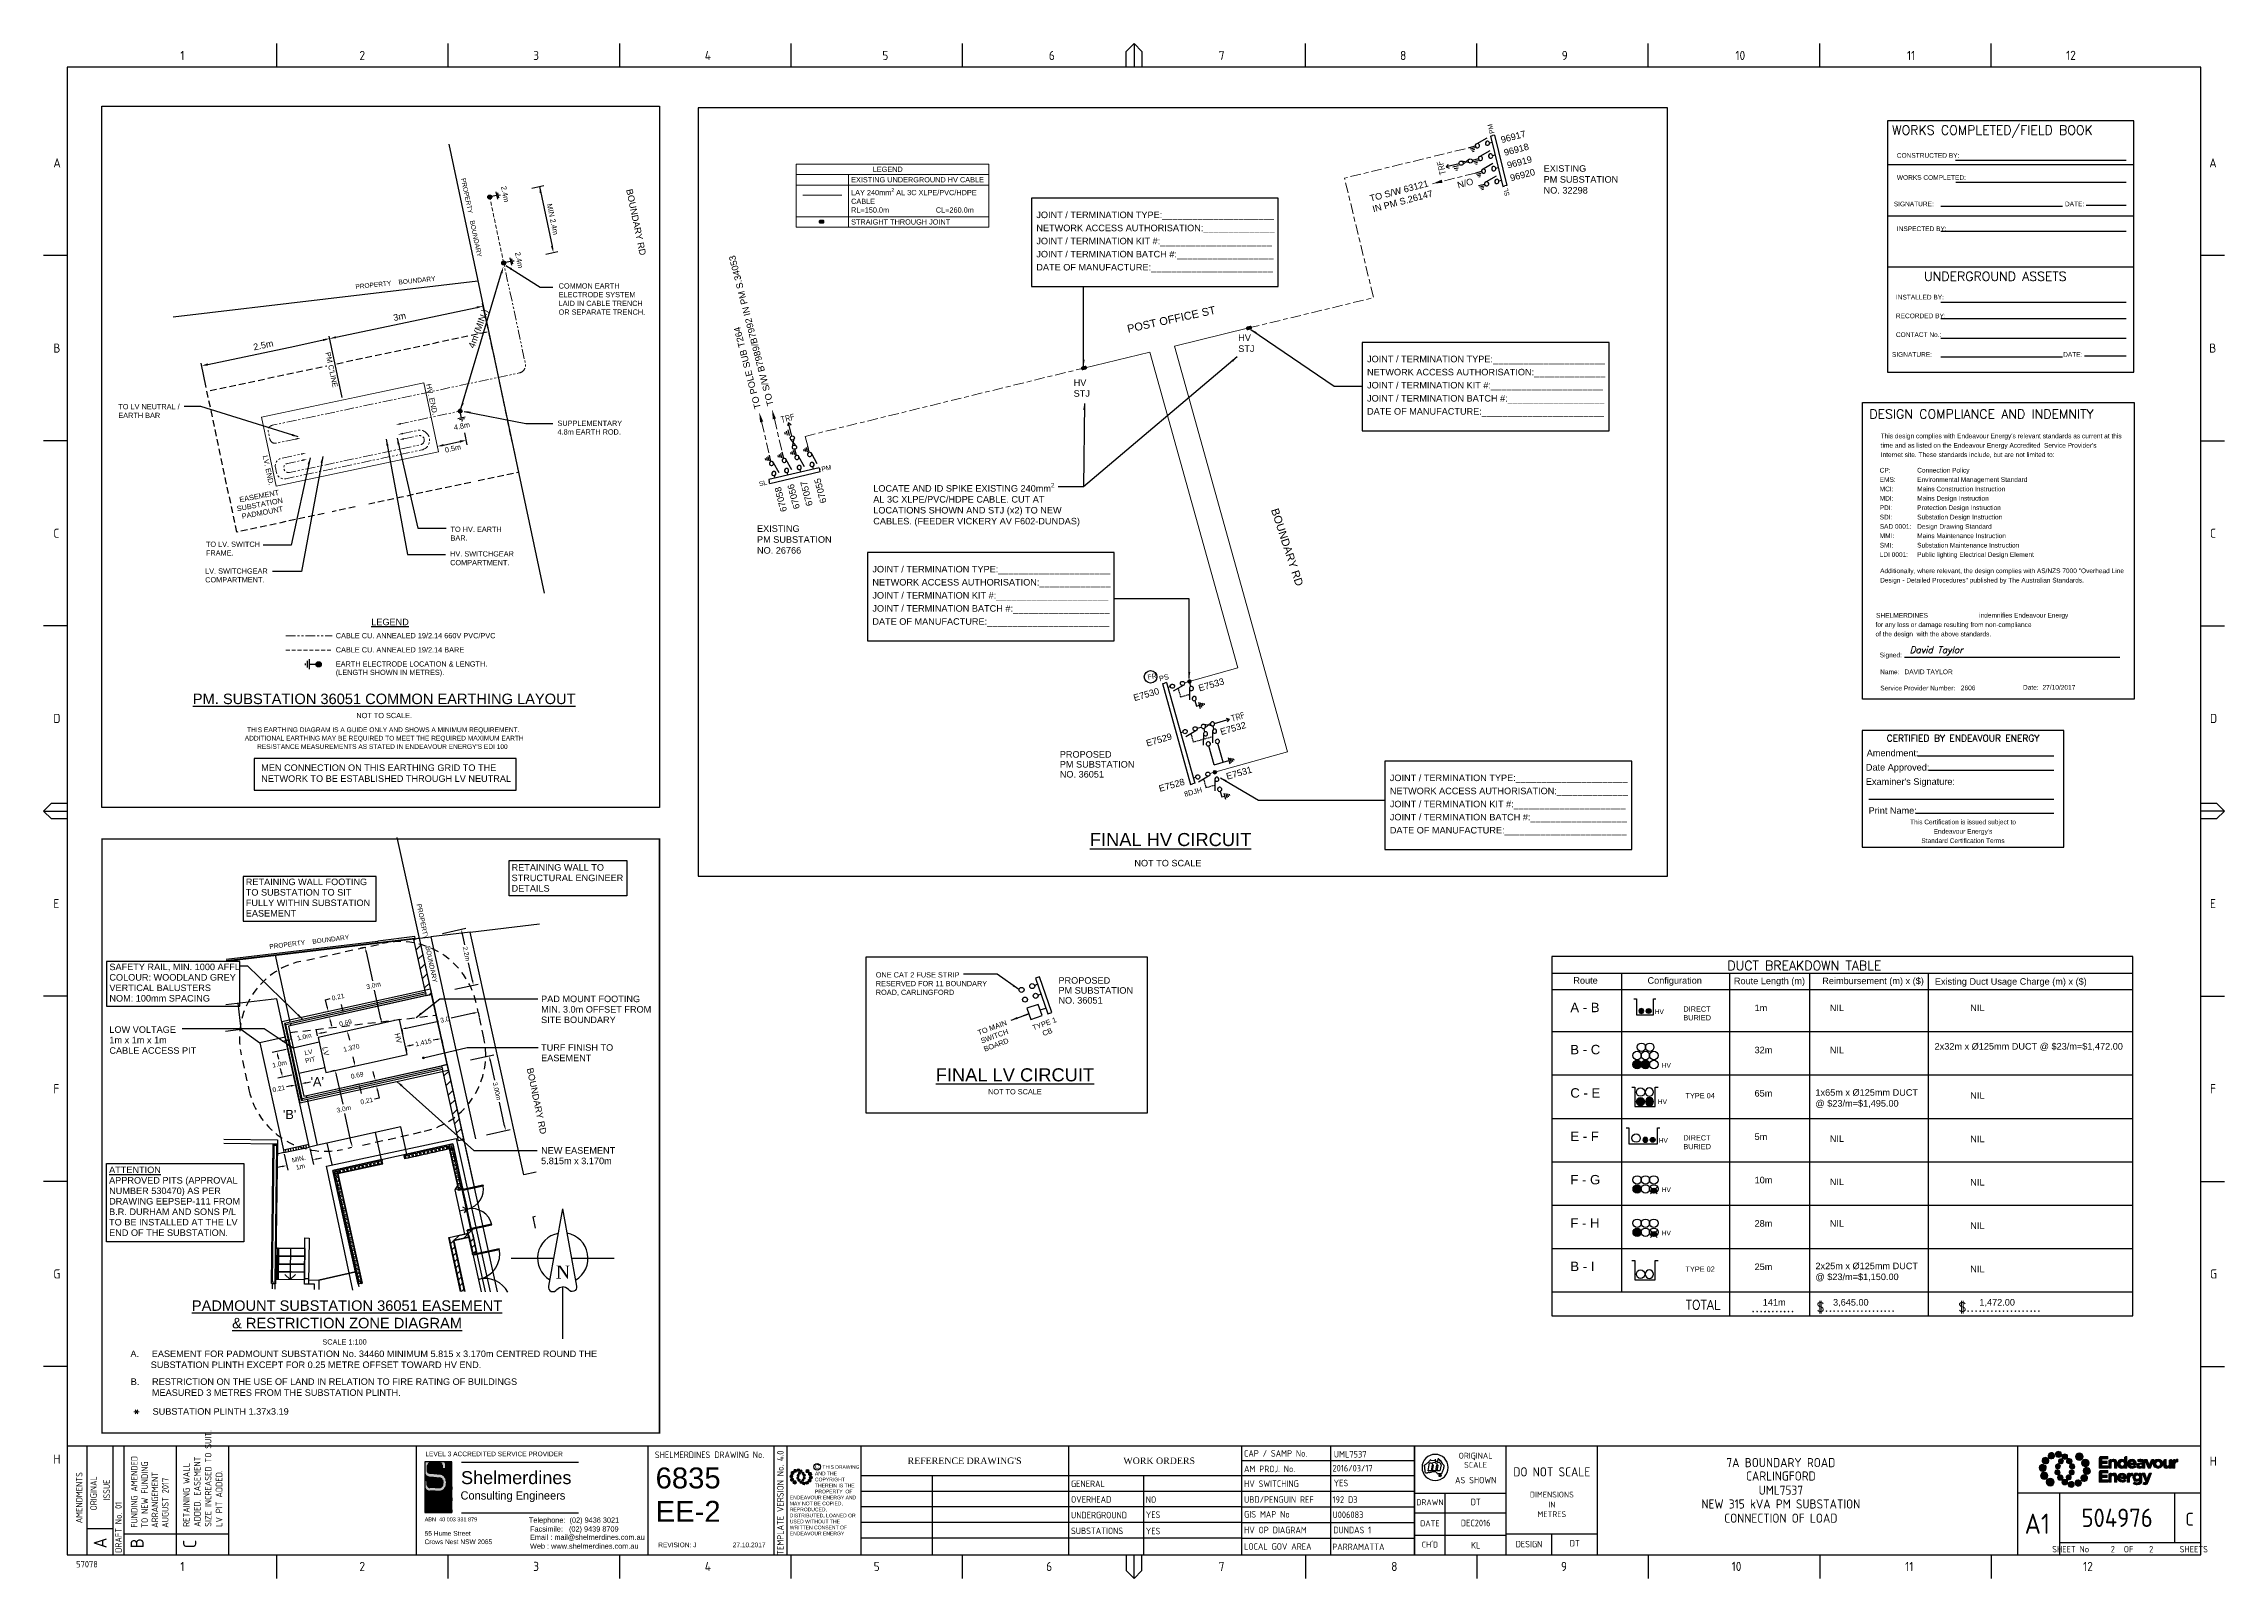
# Paper-space layout 'EE-2' of a CAD drawing. Header units: metres, sheet in millimetres. Extents: x 21 to 854, y -3 to 583.
import ezdxf
from ezdxf.enums import TextEntityAlignment as Align

# ---------------------------------------------------------------- set-up
doc = ezdxf.new("R2010")
doc.units = ezdxf.units.M
for name, pattern in [('A', [0]), ('Cable Exist UG', [8.2, 4, -1.2, 1.8, -1.2]), ('Cable New OH', [6, 4, -2]), ('CENTERX2', [4, 2.5, -0.5, 0.5, -0.5]), ('Dash', [5, 3, -2]), ('DASHED', [0.75, 0.5, -0.25]), ('PHANTOM2', [1.25, 0.625, -0.125, 0.125, -0.125, 0.125, -0.125])]:
    doc.linetypes.add(name, pattern=pattern)
doc.layers.get('0').update_dxf_attribs({"color": 6})
for name, color, linetype in [('ARROWs_new', 7, 'Continuous'), ('detail_new', 7, 'Continuous'), ('Duct_SP_EXT', 7, 'Continuous'), ('Duct_SP_NEW', 2, 'Continuous'), ('Equip_HV_EXT', 7, 'Continuous'), ('Equip_HV_NEW', 2, 'Continuous'), ('Equip_LV_NEW', 2, 'Continuous'), ('Equip_SP_HV_NEW', 2, 'Continuous'), ('Mains_HV_NEW_U72', 2, 'Continuous'), ('NOTE 1TO1000_new', 7, 'Continuous'), ('NOTE 1TO2000_new', 7, 'Continuous'), ('NOTE_new', 7, 'Continuous'), ('Notes', 7, 'Continuous'), ('PLAN_NEW', 7, 'Continuous'), ('Sub_SP_TR_HV_LV_EXT', 7, 'Continuous'), ('SupportsUG_SP_EXT', 7, 'Continuous')]:
    doc.layers.add(name, color=color, linetype=linetype)
doc.layers.add('Cadastre Roads_SP_EXT', color=9, linetype='Continuous', lineweight=5)
doc.styles.add('ARIAL', font='arial.ttf', dxfattribs={"height": 2})
doc.styles.add('Elec', font='romand__.ttf')
doc.styles.add('esp', font='eurosti.ttf')
doc.styles.add('iecISOCP', font='isocp.shx')
doc.styles.add('iecNAME', font='times.ttf')
doc.styles.add('iecTimesNewRoman', font='times.ttf')
doc.styles.add('IESYMBOL1', font='isocp.shx')
doc.styles.add('ROMANS', font='romans.shx')
doc.styles.add('SCRIPTC', font='scriptc_.ttf')
doc.styles.get("Standard").update_dxf_attribs({"font": 'arial.ttf'})
doc.styles.add('SWITCH_LABEL', font='arial.ttf', dxfattribs={"height": 2.5})
doc.linetypes.add('Cable New UG', pattern='A,7,-0.25,["x",Standard,S=2,R=0,X=0.2,Y=-0.8],-2.1', length=9.35)
doc.dimstyles.get("Standard").update_dxf_attribs({"dimtxt": 0.18, "dimasz": 0.18, "dimexe": 0.18, "dimexo": 0.0625, "dimgap": 0.09, "dimtad": 0, "dimtih": 1, "dimtoh": 1, "dimdec": 4, "dimzin": 0, "dimdsep": 46, "dimtxsty": 'Standard', "dimcen": 0.09, "dimadec": 0, "dimazin": 0, "dimtfac": 1, "dimtdec": 4, "dimtofl": 0, "dimtmove": 0, "dimatfit": 3, "dimfxl": 1, "dimtolj": 1, "dimtzin": 0, "dimarcsym": 0})
pattern_1 = [(45, (-180.3555, -86.2032), (-1.414214, 1.414214), [])]

psp = doc.layouts.new('EE-2')

# ---------------------------------------------------------------- texts
at = {"layer": 'ARROWs_new', "char_height": 1.8, "attachment_point": 5, "rotation": 12.50000006}
for s, insert in [('\\A1;1.370', (138.10383, 199.70412)), ('\\A1;LV\\PPIT', (122.04726, 196.56673))]:
    psp.add_mtext(s, dxfattribs=dict(at, insert=insert))
at = {"layer": 'Cadastre Roads_SP_EXT'}
for s, height, rotation, p in [('BOUNDARY RD', 2.5, 281.70839708, (243.11361, 527.57407)), ('POST OFFICE ST', 3, 12.34402046, (434.95265, 472.8982)), ('BOUNDARY RD', 3, 288.13823143, (489.50952, 405.25104)), ('BOUNDARY RD', 2.5, 281.70839708, (205.11203, 191.76246))]:
    psp.add_text(s, height=height, rotation=rotation, dxfattribs=at).set_placement(p)
at = {"layer": 'Duct_SP_NEW', "char_height": 1.8, "width": 48, "attachment_point": 6}
for insert in [(639.67353, 213.50947), (642.35534, 193.01172), (640.86107, 179.09433), (641.19591, 164.29361), (642.35534, 145.48246), (642.35534, 128.91311)]:
    psp.add_mtext('HV', dxfattribs=dict(at, insert=insert))
at = {"layer": 'Equip_HV_EXT', "style": 'ARIAL'}
for rotation, p in [(103.72247203, (573.16374, 552.65038)), (13.34424383, (321.47848, 421.61984))]:
    psp.add_text('PM', height=1.8, rotation=rotation, dxfattribs=at).set_placement(p, align=Align.MIDDLE_RIGHT)
at = {"layer": 'Equip_HV_EXT'}
for rotation, p in [(103.72247203, (573.75412, 547.68955)), (283.72247202, (316.59645, 421.72838))]:
    psp.add_text('null', height=0.2, rotation=rotation, dxfattribs=at).set_placement(p)
at = {"layer": 'Equip_HV_EXT', "style": 'IESYMBOL1'}
for rotation, p in [(103.70502836, (554.67826, 535.8437)), (13.32680017, (304.7942, 440.21586))]:
    psp.add_text('TRF', height=2.5, rotation=rotation, dxfattribs=at).set_placement(p, align=Align.MIDDLE_CENTER)
at = {"layer": 'Equip_HV_EXT', "style": 'ARIAL'}
for rotation, p in [(103.72247203, (579.88079, 525.14283)), (13.34424383, (293.92719, 415.08452))]:
    psp.add_text('SL', height=1.8, rotation=rotation, dxfattribs=at).set_placement(p, align=Align.MIDDLE_LEFT)
at = {"layer": 'Equip_HV_NEW', "color": 2, "linetype": 'Cable New OH', "lineweight": 0, "style": 'ARIAL'}
psp.add_text('PS', height=2, rotation=15.05341595, dxfattribs=at).set_placement((450.42655, 341.63665), align=Align.MIDDLE_RIGHT)
for s, height, rotation, p in [('E7530', 2.5, 16.20515631, (437.03269, 333.33772)), ('E7533', 2.5, 16.20515631, (461.87892, 337.05742)), ('E7529', 2.5, 16.20515631, (441.8932, 316.00574)), ('E7532', 2.5, 16.20515631, (470.20795, 320.35651)), ('E7528', 2.5, 16.20515631, (446.75354, 298.67435)), ('E7531', 2.5, 16.20515631, (472.48045, 303.32611)), ('8DJH', 2, 15.05341595, (456.40251, 296.55531))]:
    psp.add_text(s, height=height, rotation=rotation, dxfattribs=at).set_placement(p, align=Align.MIDDLE_LEFT)
at = {"layer": 'Equip_HV_NEW', "style": 'IESYMBOL1'}
psp.add_text('TRF', height=2.5, rotation=16.20515631, dxfattribs=at).set_placement((476.87616, 326.17536), align=Align.MIDDLE_CENTER)
at = {"layer": 'NOTE 1TO1000_new', "lineweight": -3, "ltscale": 0.8}
psp.add_text('%%UFINAL HV CIRCUIT', height=5, dxfattribs=at).set_placement((420.30753, 279.27336), align=Align.MIDDLE_LEFT)
at = {"layer": 'NOTE 1TO1000_new', "lineweight": -3, "ltscale": 0.8, "char_height": 2.5, "attachment_point": 1}
for s, insert, width in [('HV STJ', (477.02177, 472.26746), 6.0594697), ('HV STJ', (414.13618, 455.13014), 6.0594697), ('NOT TO SCALE', (437.33963, 271.51297), 73.3512628)]:
    psp.add_mtext(s, dxfattribs=dict(at, insert=insert, width=width))
at = {"layer": 'NOTE 1TO1000_new', "lineweight": -3, "ltscale": 0.8, "char_height": 2.5, "width": 73.3512628, "attachment_point": 7, "line_spacing_factor": 0.912}
for insert in [(408.83196, 302.93508), (408.31494, 216.55432)]:
    psp.add_mtext('PROPOSED\\PPM SUBSTATION\\PNO. 36051', dxfattribs=dict(at, insert=insert))
at = {"layer": 'NOTE 1TO1000_new', "lineweight": -3, "ltscale": 0.8, "char_height": 2, "width": 73.3512628, "rotation": 20.21290667}
for s, insert, attachment_point in [('TO MAIN \\PSWITCH \\PBOARD', (377.19671, 206.33888), 1), ('TYPE 1\\PCB', (402.5934, 209.83432), 2)]:
    psp.add_mtext(s, dxfattribs=dict(at, insert=insert, attachment_point=attachment_point))
at = {"layer": 'NOTE 1TO2000_new', "lineweight": -3, "char_height": 2, "width": 528.093104, "attachment_point": 1}
for s, insert in [('DIRECT \\PBURIED', (647.12521, 215.51993)), ('TYPE 04', (647.94499, 182.41084)), ('DIRECT \\PBURIED', (647.12521, 166.30407)), ('TYPE 02', (647.94499, 116.13344))]:
    psp.add_mtext(s, dxfattribs=dict(at, insert=insert))
at = {"layer": 'NOTE_new', "lineweight": -3}
for s, p in [('A.     EASEMENT FOR PADMOUNT SUBSTATION No. 34460 MINIMUM 5.815 x 3.170m CENTRED ROUND THE', (53.68925, 81.5307)), ('        SUBSTATION PLINTH EXCEPT FOR 0.25 METRE OFFSET TOWARD HV END.', (53.68925, 77.34665)), ('B.     RESTRICTION ON THE USE OF LAND IN RELATION TO FIRE RATING OF BUILDINGS ', (53.80575, 70.89712)), ('        MEASURED 3 METRES FROM THE SUBSTATION PLINTH.', (54.13537, 66.71307)), ('       SUBSTATION PLINTH 1.37x3.19', (55.37203, 59.50739))]:
    psp.add_text(s, height=2.5, dxfattribs=at).set_placement(p)
at = {"layer": 'NOTE_new', "lineweight": -3, "style": 'ROMANS'}
psp.add_text('*', height=3.5, rotation=90, dxfattribs=at).set_placement((56.71641, 59.37735), align=Align.MIDDLE_LEFT)
at = {"layer": 'NOTE_new', "lineweight": -3, "width": 528.093104, "line_spacing_factor": 0.96}
for s, insert, char_height, attachment_point in [('RETAINING WALL TO \\PSTRUCTURAL ENGINEER \\PDETAILS', (199.33804, 269.886), 2.5, 1), ('RETAINING WALL FOOTING \\PTO SUBSTATION TO SIT\\PFULLY WITHIN SUBSTATION \\PEASEMENT', (97.77335, 264.36091), 2.5, 1), ('SAFETY RAIL, MIN. 1000 AFFL\\PCOLOUR: WOODLAND GREY\\PVERTICAL BALUSTERS\\PNOM: 100mm SPACING', (45.64793, 231.87542), 2.5, 1), ('PAD MOUNT FOOTING \\PMIN. 3.0m OFFSET FROM \\PSITE BOUNDARY', (210.62114, 219.64928), 2.5, 1), ('LOW VOLTAGE \\P1m x 1m x 1m\\PCABLE ACCESS PIT', (45.64793, 207.92088), 2.5, 1), ('TURF FINISH TO \\PEASEMENT', (210.62114, 201.07755), 2.5, 1), ("'A'", (127.62897, 188.51658), 3.5, 3), ("'B'", (117.05982, 175.97678), 3.5, 3), ('NEW EASEMENT\\P5.815m x 3.170m', (210.62114, 161.74027), 2.5, 1), ('{\\LATTENTION} \\PAPPROVED PITS (APPROVAL \\PNUMBER 530470) AS PER \\PDRAWING EEPSEP-111 FROM \\PB.R. DURHAM AND SONS P/L \\PTO BE INSTALLED AT THE LV \\PEND OF THE SUBSTATION.', (45.54355, 154.31899), 2.5, 1)]:
    psp.add_mtext(s, dxfattribs=dict(at, insert=insert, char_height=char_height, attachment_point=attachment_point))
at = {"layer": 'Notes', "color": 7, "lineweight": -3, "style": 'Elec'}
psp.add_text('WORKS COMPLETED/FIELD BOOK', height=3.5, dxfattribs=at).set_placement((726.93153, 550.34758), align=Align.MIDDLE_LEFT)
at = {"layer": 'Notes', "color": 7, "lineweight": -3}
for s, height, p in [('CONSTRUCTED BY:', 1.79, (728.69492, 540.68337)), ('WORKS COMPLETED:', 1.79, (728.70312, 532.24206)), ('INSPECTED BY:', 1.79, (728.70312, 512.65701)), ('Amendment:', 2.5, (717.19352, 312.35535)), ('Date Approved:', 2.5, (716.86453, 306.88414)), ("Examiner's Signature:", 2.5, (716.86453, 301.42345)), ('REVISION: J                    27.10.2017', 1.79, (255.39067, 9.77088))]:
    psp.add_text(s, height=height, dxfattribs=at).set_placement(p, align=Align.MIDDLE_LEFT)
for rotation, p in [(281.7, (184.00882, 516.96281)), (5.99332447, (154.93824, 492.10422)), (281.7, (167.03822, 239.69003)), (6.83087826, (122.00896, 240.19139))]:
    psp.add_text('PROPERTY    BOUNDARY', height=1.79, rotation=rotation, dxfattribs=at).set_placement(p, align=Align.MIDDLE_CENTER)
at = {"layer": 'Notes', "color": 7, "style": 'ARIAL'}
for s, rotation, p in [('2.4m', 281.3849716, (195.32758, 525.5693)), ('2.4m', 281.3849716, (200.6691, 500.35292)), ('HV. END.', 282.19701145, (167.32107, 447.15633)), ('4.8m', 11.38497162, (180.65401, 435.72237)), ('LV. END.', 282.19701145, (104.83439, 420.01493)), ('LV', 282.51942008, (126.75648, 198.05817)), ('HV', 282.51942008, (154.46769, 203.03287))]:
    psp.add_text(s, height=2, rotation=rotation, dxfattribs=at).set_placement(p, align=Align.BOTTOM_CENTER)
at = {"layer": 'Notes', "color": 7, "lineweight": -3}
for s, p in [('SIGNATURE:', (735.18237, 522.12778)), ('DATE:', (796.63639, 522.12778)), ('SIGNATURE:', (734.48281, 464.62025)), ('DATE:', (795.93684, 464.62025))]:
    psp.add_text(s, height=1.79, dxfattribs=at).set_placement(p, align=Align.MIDDLE_CENTER)
at = {"layer": 'Notes', "color": 7, "lineweight": -3, "style": 'Elec'}
psp.add_text('UNDERGROUND ASSETS', height=3.5, dxfattribs=at).set_placement((739.09947, 496.21513), align=Align.TOP_LEFT)
at = {"layer": 'Notes', "color": 7, "style": 'ARIAL'}
for s, height, rotation, p in [('4m (MIN.)', 2.5, 69.55819712, (185.05205, 466.80288)), ('2.5m', 2.5, 11.96643139, (100.92969, 466.15235)), ("PM C'LINE", 2, 281.96643141, (128.17717, 465.31584))]:
    psp.add_text(s, height=height, rotation=rotation, dxfattribs=at).set_placement(p)
at = {"layer": 'Notes', "color": 7, "lineweight": -3, "style": 'Elec'}
psp.add_text('DESIGN COMPLIANCE AND INDEMNITY', height=3.5, dxfattribs=at).set_placement((718.21466, 439.06426), align=Align.BOTTOM_LEFT)
at = {"layer": 'Notes', "color": 7, "style": 'ARIAL'}
for s, p in [('SUBSTATION ', (103.49413, 407.38316)), ('EASEMENT', (102.89476, 410.54097)), ('PADMOUNT', (104.09323, 404.22669))]:
    psp.add_text(s, height=2, rotation=10.74709266, dxfattribs=at).set_placement(p, align=Align.MIDDLE_CENTER)
at = {"layer": 'Notes'}
for s, height, style, p in [('%%ULEGEND', 2.5, 'ARIAL', (152.90087, 362.41259)), ('DUCT BREAKDOWN TABLE', 3.5, 'Elec', (693.34986, 231.13064)), ('%%UFINAL LV CIRCUIT', 5, 'ARIAL', (391.6898, 189.37616)), ('TOTAL', 3.5, 'Elec', (654.66231, 101.48568)), ('...........', 3.5, 'Elec', (681.32921, 100.471)), ('6835', 8, 'ARIAL', (266.80128, 35.34765)), ('EE-2', 8, 'ARIAL', (266.80128, 22.58644))]:
    psp.add_text(s, height=height, dxfattribs=dict(at, style=style)).set_placement(p, align=Align.MIDDLE_CENTER)
for s, p in [('SHELMERDINES', (720.76215, 364.03736)), ('DAVID TAYLOR', (731.61412, 342.45519)), ('2606', (753.15354, 336.31833)), ('27/10/2017', (784.34637, 336.52768))]:
    psp.add_text(s, height=1.8, dxfattribs=at).set_placement(p)
at = {"layer": 'Notes', "color": 7, "style": 'ARIAL'}
for s, p in [('CABLE CU. ANNEALED 19/2.14 660V PVC/PVC', (132.16237, 356.18194)), ('CABLE CU. ANNEALED 19/2.14 BARE', (132.16237, 350.77453)), ('(LENGTH SHOWN IN METRES).', (132.16237, 342.15429)), ('EARTH ELECTRODE LOCATION & LENGTH.', (132.16237, 345.36711))]:
    psp.add_text(s, height=2, dxfattribs=at).set_placement(p)
at = {"layer": 'Notes', "color": 7, "lineweight": -3}
for s, p in [('Signed:', (722.15182, 350.68684)), ('Name:', (722.3215, 344.25407)), ('Service Provider Number:', (722.37437, 338.04211)), ('Date: ', (776.90593, 338.3176))]:
    psp.add_text(s, height=1.79, dxfattribs=at).set_placement(p, align=Align.TOP_LEFT)
at = {"layer": 'Notes', "color": 7, "style": 'SCRIPTC'}
psp.add_text('David Taylor', height=2.5, dxfattribs=at).set_placement((733.57435, 352.99483), align=Align.TOP_LEFT)
at = {"layer": 'Notes', "style": 'ARIAL'}
psp.add_text('%%UPM. SUBSTATION 36051 COMMON EARTHING LAYOUT', height=4, dxfattribs=at).set_placement((150.66835, 329.83388), align=Align.BOTTOM_CENTER)
at = {"layer": 'Notes', "color": 7, "style": 'ARIAL'}
psp.add_text('NOT TO SCALE.', height=2, dxfattribs=at).set_placement((150.66835, 325.06814), align=Align.BOTTOM_CENTER)
for s, p in [('ADDITIONAL EARTHING MAY BE REQUIRED TO MEET THE REQUIRED MAXIMUM EARTH', (150.66835, 318.00637)), ('THIS EARTHING DIAGRAM IS A GUIDE ONLY AND SHOWS A MINIMUM REQUIREMENT. ', (150.66835, 321.21919)), ("RESISTANCE MEASUREMENTS AS STATED IN ENDEAVOUR ENERGY'S EDI 100  ", (150.66835, 314.79354))]:
    psp.add_text(s, height=1.8, dxfattribs=at).set_placement(p, align=Align.MIDDLE_CENTER)
at = {"layer": 'Notes', "color": 7, "lineweight": -3, "style": 'Elec'}
psp.add_text('CERTIFIED BY ENDEAVOUR ENERGY', height=2.52, dxfattribs=at).set_placement((754.00784, 317.99752), align=Align.MIDDLE_CENTER)
at = {"layer": 'Notes', "color": 7, "lineweight": -3}
psp.add_text('Print Name:', height=2.5, dxfattribs=at).set_placement((717.89697, 288.36939), align=Align.BOTTOM_LEFT)
at = {"layer": 'Notes', "color": 7, "style": 'ARIAL'}
psp.add_text('NOT TO SCALE', height=2, dxfattribs=at).set_placement((391.6898, 181.91841), align=Align.CENTER)
at = {"layer": 'Notes', "style": 'Elec'}
for s, p in [('$..................', (698.03809, 98.90263)), ('$...................', (752.23754, 98.90263))]:
    psp.add_text(s, height=3.5, dxfattribs=at).set_placement(p)
at = {"layer": 'Notes', "color": 7, "style": 'ARIAL'}
psp.add_text('SCALE 1:100', height=2, dxfattribs=at).set_placement((127.04362, 87.30822), align=Align.MIDDLE_LEFT)
at = {"layer": 'Notes', "color": 2, "linetype": 'Continuous', "lineweight": 0, "char_height": 2}
for s, insert, width, attachment_point in [('LEGEND', (343.0847, 535.36566), 68, 5), ('\\A1;LAY 240mm{\\H0.7x;\\S2^ ;} AL 3C XLPE/PVC/HDPE CABLE\\PRL=150.0m                       CL=260.0m', (329.0847, 523.47785), 48, 4), ('EXISTING UNDERGROUND HV CABLE', (329.0847, 531.36566), 53.6695485, 4), ('STRAIGHT THROUGH JOINT', (329.0847, 515.24983), 53.6695485, 4)]:
    psp.add_mtext(s, dxfattribs=dict(at, insert=insert, width=width, attachment_point=attachment_point))
at = {"layer": 'Notes', "color": 7, "attachment_point": 5, "style": 'ARIAL'}
for s, insert, char_height, rotation in [('\\A1;MIN 2.4m', (215.04092, 516.301), 2, 281.96643141), ('\\A1;3m', (156.54826, 479.08909), 2.5, 11.96643141), ('\\A1;0.5m', (176.90311, 428.69556), 2, 11.96643141)]:
    psp.add_mtext(s, dxfattribs=dict(at, insert=insert, char_height=char_height, rotation=rotation))
at = {"layer": 'Notes', "color": 7, "linetype": 'Cable New OH', "lineweight": 0, "attachment_point": 1, "style": 'ARIAL'}
for s, insert, char_height, width in [('COMMON EARTH ELECTRODE SYSTEM LAID IN CABLE TRENCH OR SEPARATE TRENCH.', (217.32857, 491.81711), 2, 33.2940131), ('\\A1;LOCATE AND ID SPIKE EXISTING 240mm{\\H0.7x;\\S2^ ;} \\PAL 3C XLPE/PVC/HDPE CABLE. CUT AT LOCATIONS SHOWN AND STJ (x2) TO NEW CABLES. (FEEDER VICKERY AV F602-DUNDAS)', (337.55823, 415.54323), 2.5, 80.9817991), ('\\A1;ONE CAT 2 FUSE STRIP \\PRESERVED FOR 11 BOUNDARY \\PROAD, CARLINGFORD', (338.51985, 228.58608), 2, 80.9817991)]:
    psp.add_mtext(s, dxfattribs=dict(at, insert=insert, char_height=char_height, width=width))
at = {"layer": 'Notes', "color": 7, "lineweight": -3, "char_height": 1.79, "line_spacing_factor": 1.2}
for s, insert, attachment_point in [('INSTALLED BY:\\P\\PRECORDED BY:\\P\\PCONTACT No.:', (728.35087, 487.41469), 1), ("This design complies with Endeavour Energy's relevant standards as current at this \\Ptime and as listed on the Endeavour Energy Accredited  Service Provider's\\PInternet site. These standards include, but are not limited to:", (722.53423, 425.09351), 7), ('CP:^I^IConnection Policy\\PEMS:^I^IEnvironmental Management Standard\\PMCI:^I^IMains Construction Instruction\\PMDI:^I^IMains Design Instruction\\PPDI:^I^IProtection Design Instruction\\PSDI:^I^ISubstation Design Instruction\\PSAD 0001:^IDesign Drawing Standard\\PMMI:^I^IMains Maintenance Instruction\\PSMI:^I^ISubstation Maintenance Instruction\\PLDI 0001:^IPublic lighting Electrical Design Element ', (722.14089, 421.29107), 1), ('\\PAdditionally, where relevant, the design complies with AS/NZS 7000 "Overhead Line\\PDesign - Detailed Procedures" published by The Australian Standards.', (722.31579, 386.43527), 1), ('                                                         indemnifies Endeavour Energy \\Pfor any loss or damage resulting from non-compliance \\Pof the design  with the above standards.', (720.5467, 365.87147), 1), ("This Certification is issued subject to \\PEndeavour Energy's \\PStandard Certification Terms", (753.98457, 282.40195), 5)]:
    psp.add_mtext(s, dxfattribs=dict(at, insert=insert, attachment_point=attachment_point))
at = {"layer": 'Notes', "color": 7, "linetype": 'Cable New UG', "lineweight": 0, "char_height": 2, "attachment_point": 1, "style": 'ARIAL'}
for s, insert, width in [('TO LV NEUTRAL / EARTH BAR', (49.06829, 445.68473), 23.4716248), ('SUPPLEMENTARY 4.8m EARTH ROD.', (216.89205, 439.34577), 24.686221), ('TO LV. SWITCH FRAME.', (82.54724, 393.11954), 20.6452933), ('TO HV. EARTH BAR.', (176.01612, 398.82681), 19.5593452), ('HV. SWITCHGEAR COMPARTMENT.', (175.86003, 389.43028), 24.3710778), ('LV. SWITCHGEAR COMPARTMENT.', (82.25665, 382.86535), 23.9072306)]:
    psp.add_mtext(s, dxfattribs=dict(at, insert=insert, width=width))
at = {"layer": 'Notes', "color": 7, "insert": (103.66561, 307.98228), "char_height": 2.5, "width": 106.2648268, "attachment_point": 1, "style": 'ARIAL'}
psp.add_mtext('\\A1;MEN CONNECTION ON THIS EARTHING GRID TO THE NETWORK TO BE ESTABLISHED THROUGH LV NEUTRAL', dxfattribs=at)
at = {"layer": 'Notes', "attachment_point": 1}
for s, insert, char_height, width in [('{\\C7;Route}', (605.09142, 226.70931), 2.5, 21.3006789), ('{\\C7;Configuration}', (633.42686, 226.67744), 2.5, 31.8297085), ('{\\C7;Route Length (m)}', (666.43191, 226.51412), 2.5, 28.8336752), ('{\\C7;Reimbursement (m) x ($)}', (700.20642, 226.53197), 2.5, 38.7746385), ('{\\C7;Existing Duct Usage Charge (m) x ($)}', (743.24173, 226.30572), 2.5, 58.7328922), ('{\\C7;A - B}', (603.93488, 216.90574), 3.5911398, 22.3450841), ('{\\C7;1m}', (674.33418, 216.20735), 2.5, 28.8336752), ('{\\C7;NIL}', (703.07279, 216.20735), 2.5, 28.8336752), ('{\\C7;NIL}', (756.76863, 216.20735), 2.5, 28.8336752), ('{\\C7;B - C}', (603.93488, 200.82858), 3.5911398, 22.3450841), ('{\\C7;32m}', (674.33418, 200.1302), 2.5, 28.8336752), ('{\\C7;NIL}', (703.07279, 200.1302), 2.5, 28.8336752), ('{\\C7;2x32m x Ø125mm DUCT @ $23/m=$1,472.00}', (743.12653, 201.51381), 2.5, 78.1700585), ('{\\C7;C - E}', (603.93488, 184.25923), 3.5911398, 22.3450841), ('{\\C7;65m}', (674.33418, 183.56085), 2.5, 28.8336752), ('{\\C7;1x65m x Ø125mm DUCT @ $23/m=$1,495.00}', (697.5973, 183.88715), 2.5, 41.552974), ('{\\C7;NIL}', (756.76863, 182.70984), 2.5, 28.8336752), ('{\\C7;E - F}', (603.93488, 167.68988), 3.5911398, 22.3450841), ('{\\C7;5m}', (674.33418, 166.9915), 2.5, 28.8336752), ('{\\C7;NIL}', (703.07279, 166.25237), 2.5, 28.8336752), ('{\\C7;NIL}', (756.76863, 166.14049), 2.5, 28.8336752), ('{\\C7;F - G}', (603.93488, 151.12053), 3.5911398, 22.3450841), ('{\\C7;10m}', (674.33418, 150.42215), 2.5, 28.8336752), ('{\\C7;NIL}', (703.07279, 149.75049), 2.5, 28.8336752), ('{\\C7;NIL}', (756.76863, 149.57114), 2.5, 28.8336752), ('{\\C7;F - H}', (603.93488, 134.55118), 3.5911398, 22.3450841), ('{\\C7;28m}', (674.33418, 133.85279), 2.5, 28.8336752), ('{\\C7;NIL}', (703.07279, 133.85279), 2.5, 28.8336752), ('{\\C7;NIL}', (756.76863, 133.00178), 2.5, 28.8336752), ('{\\C7;B - I}', (603.93488, 117.98183), 3.5911398, 22.3450841), ('{\\C7;25m}', (674.33418, 117.28344), 2.5, 28.8336752), ('{\\C7;2x25m x Ø125mm DUCT @ $23/m=$1,150.00}', (697.5973, 117.60975), 2.5, 41.552974), ('{\\C7;NIL}', (756.76863, 116.43243), 2.5, 28.8336752), ('{\\C7;141m}', (677.46868, 103.709), 2.5, 28.8336752), ('{\\C7;3,645.00}', (704.33051, 103.709), 2.5, 28.8336752), ('{\\C7;1,472.00}', (760.24294, 103.709), 2.5, 28.8336752)]:
    psp.add_mtext(s, dxfattribs=dict(at, insert=insert, char_height=char_height, width=width))
at = {"layer": 'Notes', "insert": (136.4724, 97.83358), "char_height": 4, "width": 127.8444833, "attachment_point": 5, "style": 'ARIAL'}
psp.add_mtext('{\\LPADMOUNT SUBSTATION 36051 EASEMENT \\P& RESTRICTION ZONE DIAGRAM}', dxfattribs=at)
at = {"layer": 'Sub_SP_TR_HV_LV_EXT', "char_height": 2.5, "width": 73.3512628}
for s, insert, attachment_point, rotation in [('96917', (587.12884, 547.81448), 9, 14.85824322), ('96918', (588.31886, 542.94114), 9, 14.85824322), ('96919', (589.50103, 538.09992), 9, 14.85824322), ('96920', (590.68712, 533.24264), 9, 14.85824322), ('TO S/W 63121 \\PIN PM S.26147', (528.69741, 518.91778), 7, 14.85824322), ('N/O', (561.11418, 528.02895), 7, 14.85824322), ('TO S/W B7989/B7992 IN PM S.34053', (299.5643, 445.35465), 7, 104.48001503), ('\\pt7.5;TO POLE SUB T264', (294.70241, 444.18787), 7, 104.48001503), ('\\pt65;67055', (317.37025, 417.55323), 9, 104.48001503), ('\\pt65;67058', (302.2218, 414.25026), 9, 104.48001503), ('\\pt65;67056', (307.1539, 415.33247), 9, 104.48001503), ('\\pt65;67057', (312.08638, 416.47334), 9, 104.48001503)]:
    psp.add_mtext(s, dxfattribs=dict(at, insert=insert, attachment_point=attachment_point, rotation=rotation))
at = {"layer": 'Sub_SP_TR_HV_LV_EXT', "char_height": 2.5, "width": 73.3512628, "attachment_point": 1}
for s, insert in [('EXISTING\\PPM SUBSTATION\\PNO. 32298', (593.71265, 536.92907)), ('EXISTING\\PPM SUBSTATION\\PNO. 26766', (293.12297, 399.34424))]:
    psp.add_mtext(s, dxfattribs=dict(at, insert=insert))

# ---------------------------------------------------------------- blocks, each defined once
blk = doc.blocks.new('EE_LOGO_SMALL')
at = {"layer": 'Notes'}
h = blk.add_hatch(color=256, dxfattribs=at)
edge = h.paths.add_edge_path()
edge.add_spline(control_points=[(-8.4, 2), (-9.2, 2), (-9.8, 1.4), (-9.8, 0.7), (-9.9, -0.1), (-9.3, -0.7), (-8.6, -0.8), (-7.8, -0.8), (-7.2, -0.2), (-7.1, 0.5), (-7.1, 1.3), (-7.7, 1.9), (-8.4, 2)], knot_values=[0, 0, 0, 0, 1, 1, 1, 2, 2, 2, 3, 3, 3, 4, 4, 4, 4], degree=3, periodic=0)
h = blk.add_hatch(color=256, dxfattribs=at)
edge = h.paths.add_edge_path()
edge.add_spline(control_points=[(-6.8, 4.5), (-7.4, 4.8), (-8.2, 4.6), (-8.6, 4), (-8.9, 3.4), (-8.7, 2.6), (-8.1, 2.2), (-7.5, 1.9), (-6.7, 2.1), (-6.3, 2.7), (-6, 3.3), (-6.2, 4.1), (-6.8, 4.5)], knot_values=[0, 0, 0, 0, 1, 1, 1, 2, 2, 2, 3, 3, 3, 4, 4, 4, 4], degree=3, periodic=0)
h = blk.add_hatch(color=256, dxfattribs=at)
edge = h.paths.add_edge_path()
edge.add_spline(control_points=[(-4.2, 5.9), (-4.6, 6.5), (-5.3, 6.6), (-5.9, 6.3), (-6.4, 5.9), (-6.6, 5.1), (-6.2, 4.6), (-5.9, 4), (-5.1, 3.8), (-4.6, 4.2), (-4, 4.6), (-3.8, 5.3), (-4.2, 5.9)], knot_values=[0, 0, 0, 0, 1, 1, 1, 2, 2, 2, 3, 3, 3, 4, 4, 4, 4], degree=3, periodic=0)
h = blk.add_hatch(color=256, dxfattribs=at)
edge = h.paths.add_edge_path()
edge.add_spline(control_points=[(-1.3, 5.9), (-1.4, 6.5), (-2, 7), (-2.6, 6.9), (-3.3, 6.9), (-3.7, 6.3), (-3.7, 5.6), (-3.6, 5), (-3, 4.5), (-2.4, 4.6), (-1.7, 4.7), (-1.3, 5.2), (-1.3, 5.9)], knot_values=[0, 0, 0, 0, 1, 1, 1, 2, 2, 2, 3, 3, 3, 4, 4, 4, 4], degree=3, periodic=0)
h = blk.add_hatch(color=256, dxfattribs=at)
edge = h.paths.add_edge_path()
edge.add_spline(control_points=[(-2.5, 2.1), (-3, 2.2), (-3.5, 1.9), (-3.6, 1.3), (-3.7, 0.8), (-3.4, 0.3), (-2.9, 0.2), (-2.4, 0.1), (-1.9, 0.4), (-1.8, 0.9), (-1.7, 1.5), (-2, 2), (-2.5, 2.1)], knot_values=[0, 0, 0, 0, 1, 1, 1, 2, 2, 2, 3, 3, 3, 4, 4, 4, 4], degree=3, periodic=0)
h = blk.add_hatch(color=256, dxfattribs=at)
edge = h.paths.add_edge_path()
edge.add_spline(control_points=[(1, 4.9), (1, 4.3), (0.5, 3.8), (-0.1, 3.8), (-0.7, 3.8), (-1.2, 4.3), (-1.2, 4.9), (-1.2, 5.5), (-0.7, 6), (-0.1, 6), (0.5, 6), (1, 5.5), (1, 4.9)], knot_values=[0, 0, 0, 0, 1, 1, 1, 2, 2, 2, 3, 3, 3, 4, 4, 4, 4], degree=3, periodic=0)
edge = h.paths.add_edge_path()
edge.add_spline(control_points=[(-1.4, 4), (-1.9, 4.1), (-2.4, 3.8), (-2.5, 3.3), (-2.6, 2.7), (-2.3, 2.2), (-1.8, 2.1), (-1.3, 2), (-0.7, 2.3), (-0.6, 2.9), (-0.5, 3.4), (-0.9, 3.9), (-1.4, 4)], knot_values=[0, 0, 0, 0, 1, 1, 1, 2, 2, 2, 3, 3, 3, 4, 4, 4, 4], degree=3, periodic=0)
h = blk.add_hatch(color=256, dxfattribs=at)
edge = h.paths.add_edge_path()
edge.add_spline(control_points=[(2.3, 2.4), (2.8, 2.8), (2.8, 3.4), (2.4, 3.9), (2, 4.3), (1.4, 4.3), (0.9, 3.9), (0.5, 3.6), (0.5, 2.9), (0.9, 2.5), (1.2, 2), (1.9, 2), (2.3, 2.4)], knot_values=[0, 0, 0, 0, 1, 1, 1, 2, 2, 2, 3, 3, 3, 4, 4, 4, 4], degree=3, periodic=0)
edge = h.paths.add_edge_path()
edge.add_spline(control_points=[(1, 4.9), (1, 4.3), (0.5, 3.8), (-0.1, 3.8), (-0.7, 3.8), (-1.2, 4.3), (-1.2, 4.9), (-1.2, 5.5), (-0.7, 6), (-0.1, 6), (0.5, 6), (1, 5.5), (1, 4.9)], knot_values=[0, 0, 0, 0, 1, 1, 1, 2, 2, 2, 3, 3, 3, 4, 4, 4, 4], degree=3, periodic=0)
h = blk.add_hatch(color=256, dxfattribs=at)
edge = h.paths.add_edge_path()
edge.add_spline(control_points=[(1, 4.9), (1, 4.3), (0.5, 3.8), (-0.1, 3.8), (-0.7, 3.8), (-1.2, 4.3), (-1.2, 4.9), (-1.2, 5.5), (-0.7, 6), (-0.1, 6), (0.5, 6), (1, 5.5), (1, 4.9)], knot_values=[0, 0, 0, 0, 1, 1, 1, 2, 2, 2, 3, 3, 3, 4, 4, 4, 4], degree=3, periodic=0)
edge = h.paths.add_edge_path(flags=16)
edge.add_spline(control_points=[(1, 4.9), (1, 4.3), (0.5, 3.8), (-0.1, 3.8), (-0.7, 3.8), (-1.2, 4.3), (-1.2, 4.9), (-1.2, 5.5), (-0.7, 6), (-0.1, 6), (0.5, 6), (1, 5.5), (1, 4.9)], knot_values=[0, 0, 0, 0, 1, 1, 1, 2, 2, 2, 3, 3, 3, 4, 4, 4, 4], degree=3, periodic=0)
h = blk.add_hatch(color=256, dxfattribs=at)
edge = h.paths.add_edge_path()
edge.add_spline(control_points=[(3, 0.2), (3.5, 0.3), (3.8, 0.9), (3.7, 1.4), (3.6, 1.9), (3, 2.3), (2.5, 2.1), (1.9, 2), (1.6, 1.4), (1.8, 0.9), (1.9, 0.4), (2.5, 0.1), (3, 0.2)], knot_values=[0, 0, 0, 0, 1, 1, 1, 2, 2, 2, 3, 3, 3, 4, 4, 4, 4], degree=3, periodic=0)
h = blk.add_hatch(color=256, dxfattribs=at)
edge = h.paths.add_edge_path()
edge.add_spline(control_points=[(7, 4.9), (7, 4), (6.3, 3.4), (5.5, 3.4), (4.6, 3.4), (4, 4), (4, 4.9), (4, 5.7), (4.6, 6.4), (5.5, 6.4), (6.3, 6.4), (7, 5.7), (7, 4.9)], knot_values=[0, 0, 0, 0, 1, 1, 1, 2, 2, 2, 3, 3, 3, 4, 4, 4, 4], degree=3, periodic=0)
h = blk.add_hatch(color=256, dxfattribs=at)
edge = h.paths.add_edge_path()
edge.add_spline(control_points=[(8.4, 1.1), (9.1, 1.5), (9.4, 2.3), (9.1, 3), (8.8, 3.7), (7.9, 4.1), (7.2, 3.8), (6.5, 3.4), (6.2, 2.6), (6.5, 1.9), (6.8, 1.2), (7.7, 0.8), (8.4, 1.1)], knot_values=[0, 0, 0, 0, 1, 1, 1, 2, 2, 2, 3, 3, 3, 4, 4, 4, 4], degree=3, periodic=0)
h = blk.add_hatch(color=256, dxfattribs=at)
edge = h.paths.add_edge_path()
edge.add_spline(control_points=[(8.3, -1.9), (9, -1.9), (9.7, -1.4), (9.7, -0.6), (9.7, 0.1), (9.2, 0.8), (8.4, 0.8), (7.7, 0.8), (7, 0.3), (7, -0.5), (6.9, -1.2), (7.5, -1.9), (8.3, -1.9)], knot_values=[0, 0, 0, 0, 1, 1, 1, 2, 2, 2, 3, 3, 3, 4, 4, 4, 4], degree=3, periodic=0)
h = blk.add_hatch(color=256, dxfattribs=at)
edge = h.paths.add_edge_path()
edge.add_spline(control_points=[(-8.5, -1.1), (-9.2, -1.4), (-9.6, -2.3), (-9.3, -3), (-8.9, -3.7), (-8.1, -4), (-7.4, -3.7), (-6.7, -3.4), (-6.3, -2.5), (-6.6, -1.8), (-7, -1.1), (-7.8, -0.8), (-8.5, -1.1)], knot_values=[0, 0, 0, 0, 1, 1, 1, 2, 2, 2, 3, 3, 3, 4, 4, 4, 4], degree=3, periodic=0)
h = blk.add_hatch(color=256, dxfattribs=at)
edge = h.paths.add_edge_path()
edge.add_spline(control_points=[(-7.1, -4.8), (-7.1, -4), (-6.5, -3.3), (-5.6, -3.3), (-4.8, -3.3), (-4.1, -4), (-4.1, -4.8), (-4.1, -5.7), (-4.8, -6.3), (-5.6, -6.3), (-6.5, -6.3), (-7.1, -5.7), (-7.1, -4.8)], knot_values=[0, 0, 0, 0, 1, 1, 1, 2, 2, 2, 3, 3, 3, 4, 4, 4, 4], degree=3, periodic=0)
h = blk.add_hatch(color=256, dxfattribs=at)
edge = h.paths.add_edge_path()
edge.add_spline(control_points=[(-3.1, -0.2), (-3.7, -0.3), (-4, -0.8), (-3.8, -1.4), (-3.7, -1.9), (-3.2, -2.2), (-2.6, -2.1), (-2.1, -1.9), (-1.8, -1.4), (-1.9, -0.9), (-2.1, -0.3), (-2.6, 0), (-3.1, -0.2)], knot_values=[0, 0, 0, 0, 1, 1, 1, 2, 2, 2, 3, 3, 3, 4, 4, 4, 4], degree=3, periodic=0)
h = blk.add_hatch(color=256, dxfattribs=at)
edge = h.paths.add_edge_path()
edge.add_spline(control_points=[(-2.5, -2.3), (-2.9, -2.7), (-3, -3.4), (-2.6, -3.8), (-2.2, -4.2), (-1.5, -4.3), (-1.1, -3.9), (-0.7, -3.5), (-0.6, -2.8), (-1, -2.4), (-1.4, -2), (-2, -1.9), (-2.5, -2.3)], knot_values=[0, 0, 0, 0, 1, 1, 1, 2, 2, 2, 3, 3, 3, 4, 4, 4, 4], degree=3, periodic=0)
h = blk.add_hatch(color=256, dxfattribs=at)
edge = h.paths.add_edge_path()
edge.add_spline(control_points=[(-1.2, -4.8), (-1.2, -4.2), (-0.7, -3.7), (-0.1, -3.7), (0.5, -3.7), (1, -4.2), (1, -4.8), (1, -5.4), (0.5, -5.9), (-0.1, -5.9), (-0.7, -5.9), (-1.2, -5.4), (-1.2, -4.8)], knot_values=[0, 0, 0, 0, 1, 1, 1, 2, 2, 2, 3, 3, 3, 4, 4, 4, 4], degree=3, periodic=0)
h = blk.add_hatch(color=256, dxfattribs=at)
edge = h.paths.add_edge_path()
edge.add_spline(control_points=[(1.2, -3.9), (1.7, -4.1), (2.2, -3.7), (2.3, -3.2), (2.5, -2.7), (2.1, -2.2), (1.6, -2.1), (1.1, -2), (0.6, -2.3), (0.5, -2.8), (0.4, -3.3), (0.7, -3.8), (1.2, -3.9)], knot_values=[0, 0, 0, 0, 1, 1, 1, 2, 2, 2, 3, 3, 3, 4, 4, 4, 4], degree=3, periodic=0)
h = blk.add_hatch(color=256, dxfattribs=at)
edge = h.paths.add_edge_path()
edge.add_spline(control_points=[(1.2, -5.8), (1.3, -6.5), (1.8, -6.9), (2.5, -6.9), (3.1, -6.8), (3.6, -6.2), (3.5, -5.6), (3.4, -5), (2.9, -4.5), (2.2, -4.6), (1.6, -4.6), (1.1, -5.2), (1.2, -5.8)], knot_values=[0, 0, 0, 0, 1, 1, 1, 2, 2, 2, 3, 3, 3, 4, 4, 4, 4], degree=3, periodic=0)
h = blk.add_hatch(color=256, dxfattribs=at)
edge = h.paths.add_edge_path()
edge.add_spline(control_points=[(2.4, -2), (2.9, -2.1), (3.4, -1.8), (3.5, -1.3), (3.6, -0.8), (3.3, -0.3), (2.8, -0.2), (2.2, -0.1), (1.7, -0.4), (1.6, -0.9), (1.5, -1.4), (1.8, -1.9), (2.4, -2)], knot_values=[0, 0, 0, 0, 1, 1, 1, 2, 2, 2, 3, 3, 3, 4, 4, 4, 4], degree=3, periodic=0)
h = blk.add_hatch(color=256, dxfattribs=at)
edge = h.paths.add_edge_path()
edge.add_spline(control_points=[(4, -5.8), (4.4, -6.4), (5.2, -6.6), (5.7, -6.2), (6.3, -5.8), (6.5, -5.1), (6.1, -4.5), (5.7, -4), (5, -3.8), (4.4, -4.2), (3.8, -4.5), (3.7, -5.3), (4, -5.8)], knot_values=[0, 0, 0, 0, 1, 1, 1, 2, 2, 2, 3, 3, 3, 4, 4, 4, 4], degree=3, periodic=0)
h = blk.add_hatch(color=256, dxfattribs=at)
edge = h.paths.add_edge_path()
edge.add_spline(control_points=[(6.7, -4.4), (7.3, -4.8), (8.1, -4.6), (8.4, -4), (8.8, -3.3), (8.6, -2.6), (8, -2.2), (7.3, -1.8), (6.6, -2.1), (6.2, -2.7), (5.8, -3.3), (6, -4.1), (6.7, -4.4)], knot_values=[0, 0, 0, 0, 1, 1, 1, 2, 2, 2, 3, 3, 3, 4, 4, 4, 4], degree=3, periodic=0)
at = {"layer": 'Notes', "lineweight": 0}
for points in [[(1.8, 2.1), (1.8, 2.1)], [(-2, -2.1), (-2, -2.1)]]:
    blk.add_lwpolyline(points, dxfattribs=at)
for points in [[(-8.4, 2), (-9.2, 2), (-9.8, 1.4), (-9.8, 0.7), (-9.9, -0.1), (-9.3, -0.7), (-8.6, -0.8), (-7.8, -0.8), (-7.2, -0.2), (-7.1, 0.5), (-7.1, 1.3), (-7.7, 1.9), (-8.4, 2)], [(-6.8, 4.5), (-7.4, 4.8), (-8.2, 4.6), (-8.6, 4), (-8.9, 3.4), (-8.7, 2.6), (-8.1, 2.2), (-7.5, 1.9), (-6.7, 2.1), (-6.3, 2.7), (-6, 3.3), (-6.2, 4.1), (-6.8, 4.5)], [(-4.2, 5.9), (-4.6, 6.5), (-5.3, 6.6), (-5.9, 6.3), (-6.4, 5.9), (-6.6, 5.1), (-6.2, 4.6), (-5.9, 4), (-5.1, 3.8), (-4.6, 4.2), (-4, 4.6), (-3.8, 5.3), (-4.2, 5.9)], [(-1.3, 5.9), (-1.4, 6.5), (-2, 7), (-2.6, 6.9), (-3.3, 6.9), (-3.7, 6.3), (-3.7, 5.6), (-3.6, 5), (-3, 4.5), (-2.4, 4.6), (-1.7, 4.7), (-1.3, 5.2), (-1.3, 5.9)], [(-2.5, 2.1), (-3, 2.2), (-3.5, 1.9), (-3.6, 1.3), (-3.7, 0.8), (-3.4, 0.3), (-2.9, 0.2), (-2.4, 0.1), (-1.9, 0.4), (-1.8, 0.9), (-1.7, 1.5), (-2, 2), (-2.5, 2.1)], [(-1.4, 4), (-1.9, 4.1), (-2.4, 3.8), (-2.5, 3.3), (-2.6, 2.7), (-2.3, 2.2), (-1.8, 2.1), (-1.3, 2), (-0.7, 2.3), (-0.6, 2.9), (-0.5, 3.4), (-0.9, 3.9), (-1.4, 4)], [(1, 4.9), (1, 4.3), (0.5, 3.8), (-0.1, 3.8), (-0.7, 3.8), (-1.2, 4.3), (-1.2, 4.9), (-1.2, 5.5), (-0.7, 6), (-0.1, 6), (0.5, 6), (1, 5.5), (1, 4.9)], [(1, 4.9), (1, 4.3), (0.5, 3.8), (-0.1, 3.8), (-0.7, 3.8), (-1.2, 4.3), (-1.2, 4.9), (-1.2, 5.5), (-0.7, 6), (-0.1, 6), (0.5, 6), (1, 5.5), (1, 4.9)], [(2.3, 2.4), (2.8, 2.8), (2.8, 3.4), (2.4, 3.9), (2, 4.3), (1.4, 4.3), (0.9, 3.9), (0.5, 3.6), (0.5, 2.9), (0.9, 2.5), (1.2, 2), (1.9, 2), (2.3, 2.4)], [(3, 0.2), (3.5, 0.3), (3.8, 0.9), (3.7, 1.4), (3.6, 1.9), (3, 2.3), (2.5, 2.1), (1.9, 2), (1.6, 1.4), (1.8, 0.9), (1.9, 0.4), (2.5, 0.1), (3, 0.2)], [(7, 4.9), (7, 4), (6.3, 3.4), (5.5, 3.4), (4.6, 3.4), (4, 4), (4, 4.9), (4, 5.7), (4.6, 6.4), (5.5, 6.4), (6.3, 6.4), (7, 5.7), (7, 4.9)], [(8.4, 1.1), (9.1, 1.5), (9.4, 2.3), (9.1, 3), (8.8, 3.7), (7.9, 4.1), (7.2, 3.8), (6.5, 3.4), (6.2, 2.6), (6.5, 1.9), (6.8, 1.2), (7.7, 0.8), (8.4, 1.1)], [(8.3, -1.9), (9, -1.9), (9.7, -1.4), (9.7, -0.6), (9.7, 0.1), (9.2, 0.8), (8.4, 0.8), (7.7, 0.8), (7, 0.3), (7, -0.5), (6.9, -1.2), (7.5, -1.9), (8.3, -1.9)], [(-8.5, -1.1), (-9.2, -1.4), (-9.6, -2.3), (-9.3, -3), (-8.9, -3.7), (-8.1, -4), (-7.4, -3.7), (-6.7, -3.4), (-6.3, -2.5), (-6.6, -1.8), (-7, -1.1), (-7.8, -0.8), (-8.5, -1.1)], [(-7.1, -4.8), (-7.1, -4), (-6.5, -3.3), (-5.6, -3.3), (-4.8, -3.3), (-4.1, -4), (-4.1, -4.8), (-4.1, -5.7), (-4.8, -6.3), (-5.6, -6.3), (-6.5, -6.3), (-7.1, -5.7), (-7.1, -4.8)], [(-3.1, -0.2), (-3.7, -0.3), (-4, -0.8), (-3.8, -1.4), (-3.7, -1.9), (-3.2, -2.2), (-2.6, -2.1), (-2.1, -1.9), (-1.8, -1.4), (-1.9, -0.9), (-2.1, -0.3), (-2.6, 0), (-3.1, -0.2)], [(-2.5, -2.3), (-2.9, -2.7), (-3, -3.4), (-2.6, -3.8), (-2.2, -4.2), (-1.5, -4.3), (-1.1, -3.9), (-0.7, -3.5), (-0.6, -2.8), (-1, -2.4), (-1.4, -2), (-2, -1.9), (-2.5, -2.3)], [(-1.2, -4.8), (-1.2, -4.2), (-0.7, -3.7), (-0.1, -3.7), (0.5, -3.7), (1, -4.2), (1, -4.8), (1, -5.4), (0.5, -5.9), (-0.1, -5.9), (-0.7, -5.9), (-1.2, -5.4), (-1.2, -4.8)], [(1.2, -3.9), (1.7, -4.1), (2.2, -3.7), (2.3, -3.2), (2.5, -2.7), (2.1, -2.2), (1.6, -2.1), (1.1, -2), (0.6, -2.3), (0.5, -2.8), (0.4, -3.3), (0.7, -3.8), (1.2, -3.9)], [(1.2, -5.8), (1.3, -6.5), (1.8, -6.9), (2.5, -6.9), (3.1, -6.8), (3.6, -6.2), (3.5, -5.6), (3.4, -5), (2.9, -4.5), (2.2, -4.6), (1.6, -4.6), (1.1, -5.2), (1.2, -5.8)], [(2.4, -2), (2.9, -2.1), (3.4, -1.8), (3.5, -1.3), (3.6, -0.8), (3.3, -0.3), (2.8, -0.2), (2.2, -0.1), (1.7, -0.4), (1.6, -0.9), (1.5, -1.4), (1.8, -1.9), (2.4, -2)], [(4, -5.8), (4.4, -6.4), (5.2, -6.6), (5.7, -6.2), (6.3, -5.8), (6.5, -5.1), (6.1, -4.5), (5.7, -4), (5, -3.8), (4.4, -4.2), (3.8, -4.5), (3.7, -5.3), (4, -5.8)], [(6.7, -4.4), (7.3, -4.8), (8.1, -4.6), (8.4, -4), (8.8, -3.3), (8.6, -2.6), (8, -2.2), (7.3, -1.8), (6.6, -2.1), (6.2, -2.7), (5.8, -3.3), (6, -4.1), (6.7, -4.4)]]:
    blk.add_open_spline(points, degree=3, knots=[0, 0, 0, 0, 1, 1, 1, 2, 2, 2, 3, 3, 3, 4, 4, 4, 4], dxfattribs=at)
blk = doc.blocks.new('EE_COPYRIGHT_A1')
at = {"layer": 'Notes'}
blk.add_circle((9.53, -0.82), 1.15, dxfattribs=at)
at = {"xscale": 0.4, "yscale": 0.4, "zscale": 0.4}
blk.add_blockref('EE_LOGO_SMALL', (3.96, -4.29), dxfattribs=at)
at = {"layer": 'Notes', "insert": (0, 0), "char_height": 1.25, "width": 24.1208, "attachment_point": 1, "style": 'ARIAL'}
blk.add_mtext('\\pt8.75;               ^I{\\H1.2x;C } THIS DRAWING\\P\\pi-8.75,l8.75,t8.75,20;       ^IAND THE ^I\\P\\pi0,t8.75;COPYRIGHT\\P\\pi-8.75,t1.25,8.75;^I^ITHEREIN IS THE PROPERTY  OF \\P\\pi0,l0,t1.25;ENDEAVOUR ENERGY AND MAY NOT BE COPIED, REPRODUCED, DISTRIBUTED, LOANED OR USED WITHOUT THE WRITTEN CONSENT OF ENDEAVOUR ENERGY', dxfattribs=at)
blk = doc.blocks.new('EE_LOGO')
h = blk.add_hatch(color=7)
edge = h.paths.add_edge_path()
edge.add_spline(control_points=[(-25.34, 1.94), (-26.08, 1.98), (-26.72, 1.41), (-26.77, 0.66), (-26.81, -0.09), (-26.24, -0.72), (-25.49, -0.77), (-24.74, -0.81), (-24.1, -0.24), (-24.06, 0.51), (-24.02, 1.25), (-24.59, 1.89), (-25.34, 1.94)], knot_values=[0, 0, 0, 0, 1, 1, 1, 2, 2, 2, 3, 3, 3, 4, 4, 4, 4], degree=3, periodic=0)
h = blk.add_hatch(color=7)
edge = h.paths.add_edge_path()
edge.add_spline(control_points=[(-23.73, 4.46), (-24.34, 4.81), (-25.13, 4.61), (-25.49, 3.99), (-25.85, 3.38), (-25.64, 2.59), (-25.03, 2.23), (-24.41, 1.87), (-23.63, 2.08), (-23.27, 2.69), (-22.91, 3.31), (-23.12, 4.1), (-23.73, 4.46)], knot_values=[0, 0, 0, 0, 1, 1, 1, 2, 2, 2, 3, 3, 3, 4, 4, 4, 4], degree=3, periodic=0)
h = blk.add_hatch(color=7)
edge = h.paths.add_edge_path()
edge.add_spline(control_points=[(-21.12, 5.87), (-21.48, 6.44), (-22.24, 6.61), (-22.81, 6.24), (-23.37, 5.88), (-23.54, 5.12), (-23.17, 4.55), (-22.81, 3.98), (-22.05, 3.82), (-21.48, 4.19), (-20.92, 4.55), (-20.75, 5.31), (-21.12, 5.87)], knot_values=[0, 0, 0, 0, 1, 1, 1, 2, 2, 2, 3, 3, 3, 4, 4, 4, 4], degree=3, periodic=0)
h = blk.add_hatch(color=7)
edge = h.paths.add_edge_path()
edge.add_spline(control_points=[(-19.43, 2.06), (-19.94, 2.17), (-20.44, 1.84), (-20.55, 1.33), (-20.66, 0.82), (-20.34, 0.32), (-19.83, 0.21), (-19.32, 0.1), (-18.81, 0.42), (-18.71, 0.93), (-18.59, 1.44), (-18.92, 1.95), (-19.43, 2.06)], knot_values=[0, 0, 0, 0, 1, 1, 1, 2, 2, 2, 3, 3, 3, 4, 4, 4, 4], degree=3, periodic=0)
h = blk.add_hatch(color=7)
edge = h.paths.add_edge_path()
edge.add_spline(control_points=[(-18.27, 5.87), (-18.34, 6.5), (-18.91, 6.97), (-19.54, 6.9), (-20.18, 6.84), (-20.65, 6.27), (-20.58, 5.63), (-20.52, 4.99), (-19.95, 4.53), (-19.31, 4.59), (-18.67, 4.66), (-18.21, 5.23), (-18.27, 5.87)], knot_values=[0, 0, 0, 0, 1, 1, 1, 2, 2, 2, 3, 3, 3, 4, 4, 4, 4], degree=3, periodic=0)
h = blk.add_hatch(color=7)
edge = h.paths.add_edge_path()
edge.add_spline(control_points=[(-15.91, 4.86), (-15.91, 4.26), (-16.4, 3.77), (-17, 3.77), (-17.6, 3.77), (-18.08, 4.26), (-18.08, 4.86), (-18.08, 5.46), (-17.6, 5.95), (-17, 5.95), (-16.4, 5.95), (-15.91, 5.46), (-15.91, 4.86)], knot_values=[0, 0, 0, 0, 1, 1, 1, 2, 2, 2, 3, 3, 3, 4, 4, 4, 4], degree=3, periodic=0)
edge = h.paths.add_edge_path()
edge.add_spline(control_points=[(-18.29, 3.97), (-18.8, 4.08), (-19.3, 3.76), (-19.41, 3.25), (-19.52, 2.74), (-19.2, 2.23), (-18.69, 2.12), (-18.18, 2.01), (-17.67, 2.33), (-17.56, 2.84), (-17.45, 3.35), (-17.78, 3.86), (-18.29, 3.97)], knot_values=[0, 0, 0, 0, 1, 1, 1, 2, 2, 2, 3, 3, 3, 4, 4, 4, 4], degree=3, periodic=0)
h = blk.add_hatch(color=7)
edge = h.paths.add_edge_path()
edge.add_spline(control_points=[(-14.59, 2.36), (-14.16, 2.75), (-14.12, 3.41), (-14.51, 3.84), (-14.89, 4.27), (-15.55, 4.31), (-15.99, 3.93), (-16.42, 3.54), (-16.46, 2.88), (-16.07, 2.45), (-15.69, 2.01), (-15.02, 1.98), (-14.59, 2.36)], knot_values=[0, 0, 0, 0, 1, 1, 1, 2, 2, 2, 3, 3, 3, 4, 4, 4, 4], degree=3, periodic=0)
edge = h.paths.add_edge_path()
edge.add_spline(control_points=[(-15.91, 4.86), (-15.91, 4.26), (-16.4, 3.77), (-17, 3.77), (-17.6, 3.77), (-18.08, 4.26), (-18.08, 4.86), (-18.08, 5.46), (-17.6, 5.95), (-17, 5.95), (-16.4, 5.95), (-15.91, 5.46), (-15.91, 4.86)], knot_values=[0, 0, 0, 0, 1, 1, 1, 2, 2, 2, 3, 3, 3, 4, 4, 4, 4], degree=3, periodic=0)
h = blk.add_hatch(color=7)
edge = h.paths.add_edge_path()
edge.add_spline(control_points=[(-15.91, 4.86), (-15.91, 4.26), (-16.4, 3.77), (-17, 3.77), (-17.6, 3.77), (-18.08, 4.26), (-18.08, 4.86), (-18.08, 5.46), (-17.6, 5.95), (-17, 5.95), (-16.4, 5.95), (-15.91, 5.46), (-15.91, 4.86)], knot_values=[0, 0, 0, 0, 1, 1, 1, 2, 2, 2, 3, 3, 3, 4, 4, 4, 4], degree=3, periodic=0)
edge = h.paths.add_edge_path(flags=16)
edge.add_spline(control_points=[(-15.91, 4.86), (-15.91, 4.26), (-16.4, 3.77), (-17, 3.77), (-17.6, 3.77), (-18.08, 4.26), (-18.08, 4.86), (-18.08, 5.46), (-17.6, 5.95), (-17, 5.95), (-16.4, 5.95), (-15.91, 5.46), (-15.91, 4.86)], knot_values=[0, 0, 0, 0, 1, 1, 1, 2, 2, 2, 3, 3, 3, 4, 4, 4, 4], degree=3, periodic=0)
h = blk.add_hatch(color=7)
edge = h.paths.add_edge_path()
edge.add_spline(control_points=[(-13.94, 0.18), (-13.41, 0.32), (-13.09, 0.87), (-13.23, 1.4), (-13.37, 1.93), (-13.92, 2.25), (-14.45, 2.11), (-14.98, 1.97), (-15.3, 1.42), (-15.16, 0.89), (-15.02, 0.36), (-14.47, 0.04), (-13.94, 0.18)], knot_values=[0, 0, 0, 0, 1, 1, 1, 2, 2, 2, 3, 3, 3, 4, 4, 4, 4], degree=3, periodic=0)
h = blk.add_hatch(color=7)
edge = h.paths.add_edge_path()
edge.add_spline(control_points=[(-9.93, 4.86), (-9.93, 4.03), (-10.61, 3.35), (-11.44, 3.35), (-12.28, 3.35), (-12.95, 4.03), (-12.95, 4.86), (-12.95, 5.69), (-12.28, 6.37), (-11.44, 6.37), (-10.61, 6.37), (-9.93, 5.69), (-9.93, 4.86)], knot_values=[0, 0, 0, 0, 1, 1, 1, 2, 2, 2, 3, 3, 3, 4, 4, 4, 4], degree=3, periodic=0)
h = blk.add_hatch(color=7)
edge = h.paths.add_edge_path()
edge.add_spline(control_points=[(-8.55, 1.13), (-7.83, 1.45), (-7.5, 2.29), (-7.82, 3.01), (-8.14, 3.73), (-8.98, 4.06), (-9.7, 3.74), (-10.42, 3.42), (-10.75, 2.58), (-10.43, 1.86), (-10.11, 1.14), (-9.27, 0.81), (-8.55, 1.13)], knot_values=[0, 0, 0, 0, 1, 1, 1, 2, 2, 2, 3, 3, 3, 4, 4, 4, 4], degree=3, periodic=0)
h = blk.add_hatch(color=7)
edge = h.paths.add_edge_path()
edge.add_spline(control_points=[(-8.66, -1.92), (-7.91, -1.96), (-7.27, -1.39), (-7.23, -0.64), (-7.19, 0.1), (-7.76, 0.74), (-8.51, 0.78), (-9.25, 0.83), (-9.89, 0.26), (-9.94, -0.49), (-9.98, -1.24), (-9.41, -1.88), (-8.66, -1.92)], knot_values=[0, 0, 0, 0, 1, 1, 1, 2, 2, 2, 3, 3, 3, 4, 4, 4, 4], degree=3, periodic=0)
h = blk.add_hatch(color=7)
edge = h.paths.add_edge_path()
edge.add_spline(control_points=[(-3.85, 0.44), (-3.85, 0.44), (-3.85, 4.25), (-3.85, 4.3), (-3.85, 4.35), (-3.85, 4.86), (-3.29, 4.86), (-2.74, 4.86), (-0.49, 4.86), (-0.49, 4.86), (-0.49, 4.86), (-0.49, 4), (-0.49, 4), (-0.49, 4), (-2.89, 4), (-2.89, 4), (-2.89, 4), (-2.89, 3.1), (-2.89, 3.1), (-2.89, 3.1), (-0.8, 3.1), (-0.8, 3.1), (-0.8, 3.1), (-0.8, 2.23), (-0.8, 2.23), (-0.8, 2.23), (-2.89, 2.23), (-2.89, 2.23), (-2.89, 2.23), (-2.89, 1.31), (-2.89, 1.31), (-2.89, 1.31), (-0.49, 1.31), (-0.49, 1.31), (-0.49, 1.31), (-0.49, 0.44), (-0.49, 0.44), (-0.49, 0.44), (-3.85, 0.44), (-3.85, 0.44)], knot_values=[0, 0, 0, 0, 1, 1, 1, 2, 2, 2, 3, 3, 3, 4, 4, 4, 5, 5, 5, 6, 6, 6, 7, 7, 7, 8, 8, 8, 9, 9, 9, 10, 10, 10, 11, 11, 11, 12, 12, 12, 13, 13, 13, 13], degree=3, periodic=0)
h = blk.add_hatch(color=7)
edge = h.paths.add_edge_path()
edge.add_spline(control_points=[(1.94, 0.44), (1.94, 0.44), (1.94, 2.33), (1.94, 2.33), (1.94, 2.78), (1.73, 3.02), (1.36, 3.02), (1, 3.02), (0.76, 2.78), (0.76, 2.33), (0.76, 2.33), (0.76, 0.44), (0.76, 0.44), (0.76, 0.44), (-0.2, 0.44), (-0.2, 0.44), (-0.2, 0.44), (-0.2, 3.21), (-0.2, 3.27), (-0.2, 3.33), (-0.2, 3.82), (0.36, 3.82), (0.76, 3.82), (0.76, 3.82), (0.76, 3.82), (0.76, 3.82), (0.76, 3.35), (0.76, 3.35), (0.98, 3.63), (1.27, 3.89), (1.75, 3.89), (2.48, 3.89), (2.9, 3.41), (2.9, 2.63), (2.9, 2.63), (2.9, 0.44), (2.9, 0.44), (2.9, 0.44), (1.94, 0.44), (1.94, 0.44)], knot_values=[0, 0, 0, 0, 1, 1, 1, 2, 2, 2, 3, 3, 3, 4, 4, 4, 5, 5, 5, 6, 6, 6, 7, 7, 7, 8, 8, 8, 9, 9, 9, 10, 10, 10, 11, 11, 11, 12, 12, 12, 13, 13, 13, 13], degree=3, periodic=0)
h = blk.add_hatch(color=7)
edge = h.paths.add_edge_path(flags=16)
edge.add_spline(control_points=[(5.8, 2.13), (5.8, 2.69), (5.43, 3.07), (4.98, 3.07), (4.53, 3.07), (4.15, 2.7), (4.15, 2.13), (4.15, 2.13), (4.15, 2.12), (4.15, 2.12), (4.15, 1.56), (4.53, 1.19), (4.98, 1.19), (5.43, 1.19), (5.8, 1.56), (5.8, 2.12), (5.8, 2.12), (5.8, 2.13), (5.8, 2.13)], knot_values=[0, 0, 0, 0, 1, 1, 1, 2, 2, 2, 3, 3, 3, 4, 4, 4, 5, 5, 5, 6, 6, 6, 6], degree=3, periodic=0)
edge = h.paths.add_edge_path()
edge.add_spline(control_points=[(5.79, 0.44), (5.79, 0.44), (5.79, 0.92), (5.79, 0.92), (5.55, 0.6), (5.23, 0.37), (4.73, 0.37), (3.94, 0.37), (3.19, 0.99), (3.19, 2.12), (3.19, 2.12), (3.19, 2.13), (3.19, 2.13), (3.19, 3.26), (3.93, 3.88), (4.73, 3.88), (5.24, 3.88), (5.56, 3.65), (5.79, 3.38), (5.79, 3.38), (5.79, 4.27), (5.79, 4.3), (5.79, 4.34), (5.79, 4.86), (6.34, 4.86), (6.73, 4.86), (6.75, 4.86), (6.75, 4.86), (6.75, 4.86), (6.75, 0.44), (6.75, 0.44), (6.75, 0.44), (5.79, 0.44), (5.79, 0.44)], knot_values=[0, 0, 0, 0, 1, 1, 1, 2, 2, 2, 3, 3, 3, 4, 4, 4, 5, 5, 5, 6, 6, 6, 7, 7, 7, 8, 8, 8, 9, 9, 9, 10, 10, 10, 11, 11, 11, 11], degree=3, periodic=0)
h = blk.add_hatch(color=7)
edge = h.paths.add_edge_path()
edge.add_spline(control_points=[(8.69, 3.89), (7.7, 3.89), (7.01, 3.09), (7.01, 2.13), (7.01, 2.13), (7.01, 2.12), (7.01, 2.12), (7.01, 1.08), (7.77, 0.37), (8.78, 0.37), (9.39, 0.37), (9.85, 0.61), (10.16, 1), (10.16, 1), (9.62, 1.48), (9.62, 1.48), (9.35, 1.24), (9.12, 1.14), (8.79, 1.14), (8.33, 1.13), (8, 1.49), (7.95, 1.86), (7.91, 2.18), (7.93, 2.29), (7.95, 2.43), (8.02, 2.85), (8.29, 3.12), (8.69, 3.12), (9.09, 3.12), (9.34, 2.83), (9.4, 2.4), (9.4, 2.4), (8.14, 2.4), (8.14, 2.4), (8.14, 2.4), (8.12, 1.8), (8.64, 1.8), (9.17, 1.8), (10.32, 1.8), (10.32, 1.8), (10.33, 1.89), (10.34, 1.95), (10.34, 2.04), (10.34, 2.04), (10.34, 2.05), (10.34, 2.05), (10.34, 3.01), (9.82, 3.89), (8.69, 3.89)], knot_values=[0, 0, 0, 0, 1, 1, 1, 2, 2, 2, 3, 3, 3, 4, 4, 4, 5, 5, 5, 6, 6, 6, 7, 7, 7, 8, 8, 8, 9, 9, 9, 10, 10, 10, 11, 11, 11, 12, 12, 12, 13, 13, 13, 14, 14, 14, 15, 15, 15, 16, 16, 16, 16], degree=3, periodic=0)
h = blk.add_hatch(color=7)
edge = h.paths.add_edge_path(flags=16)
edge.add_spline(control_points=[(12.69, 1.8), (12.53, 1.88), (12.31, 1.93), (12.08, 1.93), (11.67, 1.93), (11.42, 1.77), (11.42, 1.46), (11.42, 1.46), (11.42, 1.45), (11.42, 1.45), (11.42, 1.19), (11.63, 1.04), (11.94, 1.04), (12.39, 1.04), (12.69, 1.29), (12.69, 1.63), (12.69, 1.63), (12.69, 1.8), (12.69, 1.8)], knot_values=[0, 0, 0, 0, 1, 1, 1, 2, 2, 2, 3, 3, 3, 4, 4, 4, 5, 5, 5, 6, 6, 6, 6], degree=3, periodic=0)
edge = h.paths.add_edge_path()
edge.add_spline(control_points=[(12.67, 0.44), (12.67, 0.44), (12.67, 0.81), (12.67, 0.81), (12.44, 0.55), (12.12, 0.38), (11.65, 0.38), (11.01, 0.38), (10.49, 0.74), (10.49, 1.41), (10.49, 1.41), (10.49, 1.42), (10.49, 1.42), (10.49, 2.16), (11.05, 2.5), (11.85, 2.5), (12.19, 2.5), (12.44, 2.45), (12.68, 2.37), (12.68, 2.37), (12.68, 2.42), (12.68, 2.42), (12.68, 2.82), (12.43, 3.07), (11.95, 3.07), (11.59, 3.07), (11.33, 3), (11.02, 2.89), (11.02, 2.89), (10.78, 3.62), (10.78, 3.62), (11.15, 3.78), (11.52, 3.89), (12.09, 3.89), (13.14, 3.89), (13.6, 3.35), (13.6, 2.43), (13.6, 2.43), (13.6, 0.44), (13.6, 0.44), (13.6, 0.44), (12.67, 0.44), (12.67, 0.44)], knot_values=[0, 0, 0, 0, 1, 1, 1, 2, 2, 2, 3, 3, 3, 4, 4, 4, 5, 5, 5, 6, 6, 6, 7, 7, 7, 8, 8, 8, 9, 9, 9, 10, 10, 10, 11, 11, 11, 12, 12, 12, 13, 13, 13, 14, 14, 14, 14], degree=3, periodic=0)
h = blk.add_hatch(color=7)
edge = h.paths.add_edge_path()
edge.add_spline(control_points=[(15.71, 0.44), (15.71, 0.44), (14.84, 0.44), (14.84, 0.44), (14.84, 0.44), (13.51, 3.83), (13.51, 3.83), (13.51, 3.83), (14.53, 3.83), (14.53, 3.83), (14.53, 3.83), (15.28, 1.58), (15.28, 1.58), (15.28, 1.58), (15.86, 3.3), (15.86, 3.3), (15.86, 3.3), (16.02, 3.83), (16.4, 3.83), (16.78, 3.83), (17.04, 3.83), (17.04, 3.83), (17.04, 3.83), (15.71, 0.44), (15.71, 0.44)], knot_values=[0, 0, 0, 0, 1, 1, 1, 2, 2, 2, 3, 3, 3, 4, 4, 4, 5, 5, 5, 6, 6, 6, 7, 7, 7, 8, 8, 8, 8], degree=3, periodic=0)
h = blk.add_hatch(color=7)
edge = h.paths.add_edge_path(flags=16)
edge.add_spline(control_points=[(19.52, 2.16), (19.52, 2.66), (19.16, 3.09), (18.63, 3.09), (18.08, 3.09), (17.75, 2.67), (17.75, 2.17), (17.75, 2.17), (17.75, 2.16), (17.75, 2.16), (17.75, 1.66), (18.11, 1.22), (18.64, 1.22), (19.19, 1.22), (19.52, 1.65), (19.52, 2.15), (19.52, 2.15), (19.52, 2.16), (19.52, 2.16)], knot_values=[0, 0, 0, 0, 1, 1, 1, 2, 2, 2, 3, 3, 3, 4, 4, 4, 5, 5, 5, 6, 6, 6, 6], degree=3, periodic=0)
edge = h.paths.add_edge_path()
edge.add_spline(control_points=[(18.63, 0.4), (17.58, 0.4), (16.8, 1.17), (16.8, 2.15), (16.8, 2.15), (16.8, 2.16), (16.8, 2.16), (16.8, 3.13), (17.59, 3.92), (18.64, 3.92), (19.69, 3.92), (20.46, 3.14), (20.46, 2.17), (20.46, 2.17), (20.46, 2.16), (20.46, 2.16), (20.46, 1.19), (19.68, 0.4), (18.63, 0.4)], knot_values=[0, 0, 0, 0, 1, 1, 1, 2, 2, 2, 3, 3, 3, 4, 4, 4, 5, 5, 5, 6, 6, 6, 6], degree=3, periodic=0)
h = blk.add_hatch(color=7)
edge = h.paths.add_edge_path()
edge.add_spline(control_points=[(22.86, 0.44), (22.86, 0.44), (22.86, 0.92), (22.86, 0.92), (22.64, 0.64), (22.36, 0.38), (21.87, 0.38), (21.15, 0.38), (20.72, 0.86), (20.72, 1.63), (20.72, 1.63), (20.72, 3.22), (20.72, 3.27), (20.72, 3.32), (20.72, 3.82), (21.28, 3.82), (21.68, 3.82), (21.68, 3.82), (21.68, 3.82), (21.68, 3.82), (21.68, 1.94), (21.68, 1.94), (21.68, 1.48), (21.9, 1.25), (22.26, 1.25), (22.63, 1.25), (22.86, 1.48), (22.86, 1.94), (22.86, 1.94), (22.86, 3.2), (22.86, 3.27), (22.86, 3.34), (22.87, 3.82), (23.42, 3.82), (23.82, 3.82), (23.82, 3.82), (23.82, 3.82), (23.82, 3.82), (23.82, 0.44), (23.82, 0.44), (23.82, 0.44), (22.86, 0.44), (22.86, 0.44)], knot_values=[0, 0, 0, 0, 1, 1, 1, 2, 2, 2, 3, 3, 3, 4, 4, 4, 5, 5, 5, 6, 6, 6, 7, 7, 7, 8, 8, 8, 9, 9, 9, 10, 10, 10, 11, 11, 11, 12, 12, 12, 13, 13, 13, 14, 14, 14, 14], degree=3, periodic=0)
h = blk.add_hatch(color=7)
edge = h.paths.add_edge_path()
edge.add_spline(control_points=[(26.09, 2.88), (25.46, 2.88), (25.06, 2.5), (25.06, 1.69), (25.06, 1.69), (25.06, 0.44), (25.06, 0.44), (25.06, 0.44), (24.1, 0.44), (24.1, 0.44), (24.1, 0.44), (24.1, 3.24), (24.1, 3.27), (24.1, 3.3), (24.1, 3.83), (24.66, 3.83), (25.22, 3.83), (25.06, 3.83), (25.06, 3.83), (25.06, 3.83), (25.06, 3.14), (25.06, 3.14), (25.26, 3.61), (25.58, 3.91), (26.14, 3.89), (26.14, 3.89), (26.14, 2.88), (26.14, 2.88), (26.14, 2.88), (26.09, 2.88), (26.09, 2.88)], knot_values=[0, 0, 0, 0, 1, 1, 1, 2, 2, 2, 3, 3, 3, 4, 4, 4, 5, 5, 5, 6, 6, 6, 7, 7, 7, 8, 8, 8, 9, 9, 9, 10, 10, 10, 10], degree=3, periodic=0)
h = blk.add_hatch(color=7)
edge = h.paths.add_edge_path()
edge.add_spline(control_points=[(-25.45, -1.11), (-26.17, -1.43), (-26.5, -2.27), (-26.18, -2.99), (-25.86, -3.71), (-25.02, -4.04), (-24.3, -3.72), (-23.58, -3.4), (-23.25, -2.56), (-23.57, -1.84), (-23.88, -1.12), (-24.72, -0.79), (-25.45, -1.11)], knot_values=[0, 0, 0, 0, 1, 1, 1, 2, 2, 2, 3, 3, 3, 4, 4, 4, 4], degree=3, periodic=0)
h = blk.add_hatch(color=7)
edge = h.paths.add_edge_path()
edge.add_spline(control_points=[(-24.06, -4.84), (-24.06, -4.01), (-23.39, -3.33), (-22.55, -3.33), (-21.72, -3.33), (-21.04, -4.01), (-21.04, -4.84), (-21.04, -5.68), (-21.72, -6.35), (-22.55, -6.35), (-23.39, -6.35), (-24.06, -5.68), (-24.06, -4.84)], knot_values=[0, 0, 0, 0, 1, 1, 1, 2, 2, 2, 3, 3, 3, 4, 4, 4, 4], degree=3, periodic=0)
h = blk.add_hatch(color=7)
edge = h.paths.add_edge_path()
edge.add_spline(control_points=[(-20.06, -0.16), (-20.59, -0.3), (-20.9, -0.85), (-20.76, -1.38), (-20.63, -1.91), (-20.08, -2.23), (-19.55, -2.09), (-19.02, -1.95), (-18.7, -1.4), (-18.84, -0.87), (-18.98, -0.34), (-19.52, -0.02), (-20.06, -0.16)], knot_values=[0, 0, 0, 0, 1, 1, 1, 2, 2, 2, 3, 3, 3, 4, 4, 4, 4], degree=3, periodic=0)
h = blk.add_hatch(color=7)
edge = h.paths.add_edge_path()
edge.add_spline(control_points=[(-19.41, -2.34), (-19.84, -2.73), (-19.88, -3.39), (-19.49, -3.82), (-19.1, -4.26), (-18.44, -4.29), (-18.01, -3.91), (-17.58, -3.52), (-17.54, -2.86), (-17.93, -2.43), (-18.31, -2), (-18.97, -1.96), (-19.41, -2.34)], knot_values=[0, 0, 0, 0, 1, 1, 1, 2, 2, 2, 3, 3, 3, 4, 4, 4, 4], degree=3, periodic=0)
h = blk.add_hatch(color=7)
edge = h.paths.add_edge_path()
edge.add_spline(control_points=[(-18.08, -4.84), (-18.08, -4.24), (-17.6, -3.76), (-17, -3.76), (-16.4, -3.76), (-15.91, -4.24), (-15.91, -4.84), (-15.91, -5.44), (-16.4, -5.93), (-17, -5.93), (-17.6, -5.93), (-18.08, -5.44), (-18.08, -4.84)], knot_values=[0, 0, 0, 0, 1, 1, 1, 2, 2, 2, 3, 3, 3, 4, 4, 4, 4], degree=3, periodic=0)
h = blk.add_hatch(color=7)
edge = h.paths.add_edge_path()
edge.add_spline(control_points=[(-15.71, -3.95), (-15.2, -4.06), (-14.69, -3.74), (-14.58, -3.23), (-14.47, -2.72), (-14.8, -2.21), (-15.31, -2.1), (-15.82, -1.99), (-16.32, -2.32), (-16.43, -2.83), (-16.54, -3.34), (-16.22, -3.84), (-15.71, -3.95)], knot_values=[0, 0, 0, 0, 1, 1, 1, 2, 2, 2, 3, 3, 3, 4, 4, 4, 4], degree=3, periodic=0)
h = blk.add_hatch(color=7)
edge = h.paths.add_edge_path()
edge.add_spline(control_points=[(-15.72, -5.85), (-15.66, -6.49), (-15.09, -6.95), (-14.45, -6.89), (-13.81, -6.82), (-13.35, -6.25), (-13.41, -5.62), (-13.48, -4.98), (-14.05, -4.51), (-14.68, -4.58), (-15.33, -4.64), (-15.79, -5.21), (-15.72, -5.85)], knot_values=[0, 0, 0, 0, 1, 1, 1, 2, 2, 2, 3, 3, 3, 4, 4, 4, 4], degree=3, periodic=0)
h = blk.add_hatch(color=7)
edge = h.paths.add_edge_path()
edge.add_spline(control_points=[(-14.57, -2.04), (-14.06, -2.15), (-13.55, -1.83), (-13.44, -1.32), (-13.33, -0.81), (-13.66, -0.3), (-14.17, -0.19), (-14.68, -0.08), (-15.18, -0.4), (-15.29, -0.92), (-15.4, -1.43), (-15.08, -1.93), (-14.57, -2.04)], knot_values=[0, 0, 0, 0, 1, 1, 1, 2, 2, 2, 3, 3, 3, 4, 4, 4, 4], degree=3, periodic=0)
h = blk.add_hatch(color=7)
edge = h.paths.add_edge_path()
edge.add_spline(control_points=[(-12.88, -5.86), (-12.52, -6.43), (-11.76, -6.59), (-11.19, -6.23), (-10.62, -5.86), (-10.46, -5.1), (-10.82, -4.53), (-11.19, -3.97), (-11.95, -3.8), (-12.51, -4.17), (-13.08, -4.53), (-13.25, -5.29), (-12.88, -5.86)], knot_values=[0, 0, 0, 0, 1, 1, 1, 2, 2, 2, 3, 3, 3, 4, 4, 4, 4], degree=3, periodic=0)
h = blk.add_hatch(color=7)
edge = h.paths.add_edge_path()
edge.add_spline(control_points=[(-10.27, -4.44), (-9.65, -4.79), (-8.86, -4.59), (-8.51, -3.97), (-8.15, -3.36), (-8.36, -2.57), (-8.97, -2.22), (-9.58, -1.86), (-10.37, -2.06), (-10.73, -2.68), (-11.09, -3.29), (-10.88, -4.08), (-10.27, -4.44)], knot_values=[0, 0, 0, 0, 1, 1, 1, 2, 2, 2, 3, 3, 3, 4, 4, 4, 4], degree=3, periodic=0)
h = blk.add_hatch(color=7)
edge = h.paths.add_edge_path()
edge.add_spline(control_points=[(-3.85, -4.84), (-3.85, -4.84), (-3.85, -1.03), (-3.85, -0.98), (-3.85, -0.94), (-3.85, -0.42), (-3.29, -0.42), (-2.74, -0.42), (-0.49, -0.42), (-0.49, -0.42), (-0.49, -0.42), (-0.49, -1.29), (-0.49, -1.29), (-0.49, -1.29), (-2.89, -1.29), (-2.89, -1.29), (-2.89, -1.29), (-2.89, -2.19), (-2.89, -2.19), (-2.89, -2.19), (-0.8, -2.19), (-0.8, -2.19), (-0.8, -2.19), (-0.8, -3.05), (-0.8, -3.05), (-0.8, -3.05), (-2.89, -3.05), (-2.89, -3.05), (-2.89, -3.05), (-2.89, -3.98), (-2.89, -3.98), (-2.89, -3.98), (-0.49, -3.98), (-0.49, -3.98), (-0.49, -3.98), (-0.49, -4.84), (-0.49, -4.84), (-0.49, -4.84), (-3.85, -4.84), (-3.85, -4.84)], knot_values=[0, 0, 0, 0, 1, 1, 1, 2, 2, 2, 3, 3, 3, 4, 4, 4, 5, 5, 5, 6, 6, 6, 7, 7, 7, 8, 8, 8, 9, 9, 9, 10, 10, 10, 11, 11, 11, 12, 12, 12, 13, 13, 13, 13], degree=3, periodic=0)
h = blk.add_hatch(color=7)
edge = h.paths.add_edge_path()
edge.add_spline(control_points=[(1.94, -4.84), (1.94, -4.84), (1.94, -2.96), (1.94, -2.96), (1.94, -2.5), (1.73, -2.27), (1.36, -2.27), (1, -2.27), (0.76, -2.5), (0.76, -2.96), (0.76, -2.96), (0.76, -4.84), (0.76, -4.84), (0.76, -4.84), (-0.2, -4.84), (-0.2, -4.84), (-0.2, -4.84), (-0.2, -2.07), (-0.2, -2.01), (-0.2, -1.96), (-0.2, -1.46), (0.36, -1.46), (0.76, -1.46), (0.76, -1.46), (0.76, -1.46), (0.76, -1.46), (0.76, -1.94), (0.76, -1.94), (0.98, -1.65), (1.27, -1.4), (1.75, -1.4), (2.48, -1.4), (2.9, -1.88), (2.9, -2.65), (2.9, -2.65), (2.9, -4.84), (2.9, -4.84), (2.9, -4.84), (1.94, -4.84), (1.94, -4.84)], knot_values=[0, 0, 0, 0, 1, 1, 1, 2, 2, 2, 3, 3, 3, 4, 4, 4, 5, 5, 5, 6, 6, 6, 7, 7, 7, 8, 8, 8, 9, 9, 9, 10, 10, 10, 11, 11, 11, 12, 12, 12, 13, 13, 13, 13], degree=3, periodic=0)
h = blk.add_hatch(color=7)
edge = h.paths.add_edge_path()
edge.add_spline(control_points=[(4.87, -1.4), (3.88, -1.4), (3.19, -2.19), (3.19, -3.16), (3.19, -3.16), (3.19, -3.17), (3.19, -3.17), (3.19, -4.21), (3.94, -4.92), (4.96, -4.92), (5.57, -4.92), (6.03, -4.68), (6.34, -4.29), (6.34, -4.29), (5.79, -3.8), (5.79, -3.8), (5.53, -4.05), (5.29, -4.14), (4.97, -4.15), (4.51, -4.16), (4.18, -3.79), (4.13, -3.42), (4.09, -3.1), (4.11, -3), (4.13, -2.86), (4.2, -2.44), (4.47, -2.17), (4.87, -2.17), (5.27, -2.17), (5.52, -2.46), (5.58, -2.89), (5.58, -2.89), (4.32, -2.89), (4.32, -2.89), (4.32, -2.89), (4.29, -3.49), (4.82, -3.49), (5.35, -3.49), (6.5, -3.49), (6.5, -3.49), (6.51, -3.4), (6.51, -3.34), (6.51, -3.25), (6.51, -3.25), (6.51, -3.23), (6.51, -3.23), (6.51, -2.27), (6, -1.4), (4.87, -1.4)], knot_values=[0, 0, 0, 0, 1, 1, 1, 2, 2, 2, 3, 3, 3, 4, 4, 4, 5, 5, 5, 6, 6, 6, 7, 7, 7, 8, 8, 8, 9, 9, 9, 10, 10, 10, 11, 11, 11, 12, 12, 12, 13, 13, 13, 14, 14, 14, 15, 15, 15, 16, 16, 16, 16], degree=3, periodic=0)
h = blk.add_hatch(color=7)
edge = h.paths.add_edge_path()
edge.add_spline(control_points=[(8.77, -2.4), (8.13, -2.4), (7.74, -2.79), (7.74, -3.6), (7.74, -3.6), (7.74, -4.85), (7.74, -4.85), (7.74, -4.85), (6.78, -4.85), (6.78, -4.85), (6.78, -4.85), (6.78, -2.05), (6.78, -2.02), (6.78, -1.99), (6.77, -1.46), (7.33, -1.46), (7.74, -1.46), (7.74, -1.46), (7.74, -1.46), (7.74, -1.46), (7.74, -2.15), (7.74, -2.15), (7.93, -1.68), (8.25, -1.37), (8.82, -1.4), (8.82, -1.4), (8.82, -2.4), (8.82, -2.4), (8.82, -2.4), (8.77, -2.4), (8.77, -2.4)], knot_values=[0, 0, 0, 0, 1, 1, 1, 2, 2, 2, 3, 3, 3, 4, 4, 4, 5, 5, 5, 6, 6, 6, 7, 7, 7, 8, 8, 8, 9, 9, 9, 10, 10, 10, 10], degree=3, periodic=0)
h = blk.add_hatch(color=7)
edge = h.paths.add_edge_path(flags=16)
edge.add_spline(control_points=[(11.56, -2.97), (11.56, -2.51), (11.2, -2.19), (10.73, -2.19), (10.26, -2.19), (9.91, -2.51), (9.91, -2.97), (9.91, -2.97), (9.91, -2.99), (9.91, -2.99), (9.91, -3.45), (10.26, -3.77), (10.73, -3.77), (11.2, -3.77), (11.56, -3.45), (11.56, -2.99), (11.56, -2.99), (11.56, -2.97), (11.56, -2.97)], knot_values=[0, 0, 0, 0, 1, 1, 1, 2, 2, 2, 3, 3, 3, 4, 4, 4, 5, 5, 5, 6, 6, 6, 6], degree=3, periodic=0)
edge = h.paths.add_edge_path()
edge.add_spline(control_points=[(10.62, -5.87), (10.07, -5.87), (9.55, -5.74), (9.12, -5.51), (9.12, -5.51), (9.45, -4.79), (9.45, -4.79), (9.8, -4.99), (10.14, -5.1), (10.59, -5.1), (11.25, -5.1), (11.56, -4.79), (11.56, -4.18), (11.56, -4.18), (11.56, -4.02), (11.56, -4.02), (11.27, -4.36), (10.96, -4.57), (10.45, -4.57), (9.66, -4.57), (8.95, -3.99), (8.95, -2.99), (8.95, -2.99), (8.95, -2.97), (8.95, -2.97), (8.95, -1.96), (9.68, -1.4), (10.45, -1.4), (10.98, -1.4), (11.29, -1.62), (11.54, -1.9), (11.54, -1.9), (11.54, -1.46), (11.54, -1.46), (11.54, -1.46), (11.54, -1.46), (11.95, -1.46), (12.51, -1.46), (12.5, -2.02), (12.5, -2.02), (12.5, -2.02), (12.5, -4.08), (12.5, -4.08), (12.5, -5.36), (11.87, -5.87), (10.62, -5.87)], knot_values=[0, 0, 0, 0, 1, 1, 1, 2, 2, 2, 3, 3, 3, 4, 4, 4, 5, 5, 5, 6, 6, 6, 7, 7, 7, 8, 8, 8, 9, 9, 9, 10, 10, 10, 11, 11, 11, 12, 12, 12, 13, 13, 13, 14, 14, 14, 15, 15, 15, 15], degree=3, periodic=0)
h = blk.add_hatch(color=7)
edge = h.paths.add_edge_path()
edge.add_spline(control_points=[(14.84, -4.92), (14.58, -5.61), (14.31, -5.87), (13.73, -5.87), (13.38, -5.87), (13.13, -5.78), (12.88, -5.64), (12.88, -5.64), (13.2, -4.94), (13.2, -4.94), (13.33, -5.02), (13.49, -5.07), (13.61, -5.07), (13.78, -5.07), (13.86, -5.02), (13.95, -4.85), (13.95, -4.85), (12.62, -1.46), (12.62, -1.46), (12.62, -1.46), (13.64, -1.46), (13.64, -1.46), (13.64, -1.46), (14.41, -3.76), (14.41, -3.76), (14.41, -3.76), (14.97, -2.01), (14.97, -2.01), (14.97, -2.01), (15.14, -1.46), (15.5, -1.46), (15.86, -1.46), (16.14, -1.46), (16.14, -1.46), (16.14, -1.46), (14.84, -4.92), (14.84, -4.92)], knot_values=[0, 0, 0, 0, 1, 1, 1, 2, 2, 2, 3, 3, 3, 4, 4, 4, 5, 5, 5, 6, 6, 6, 7, 7, 7, 8, 8, 8, 9, 9, 9, 10, 10, 10, 11, 11, 11, 12, 12, 12, 12], degree=3, periodic=0)
at = {"color": 7, "lineweight": 0}
for points in [[(-15.08, 2.11), (-15.08, 2.11)], [(-18.92, -2.1), (-18.92, -2.1)]]:
    blk.add_lwpolyline(points, dxfattribs=at)
for points, knots in [([(-25.34, 1.94), (-26.08, 1.98), (-26.72, 1.41), (-26.77, 0.66), (-26.81, -0.09), (-26.24, -0.72), (-25.49, -0.77), (-24.74, -0.81), (-24.1, -0.24), (-24.06, 0.51), (-24.02, 1.25), (-24.59, 1.89), (-25.34, 1.94)], [0, 0, 0, 0, 1, 1, 1, 2, 2, 2, 3, 3, 3, 4, 4, 4, 4]), ([(-23.73, 4.46), (-24.34, 4.81), (-25.13, 4.61), (-25.49, 3.99), (-25.85, 3.38), (-25.64, 2.59), (-25.03, 2.23), (-24.41, 1.87), (-23.63, 2.08), (-23.27, 2.69), (-22.91, 3.31), (-23.12, 4.1), (-23.73, 4.46)], [0, 0, 0, 0, 1, 1, 1, 2, 2, 2, 3, 3, 3, 4, 4, 4, 4]), ([(-21.12, 5.87), (-21.48, 6.44), (-22.24, 6.61), (-22.81, 6.24), (-23.37, 5.88), (-23.54, 5.12), (-23.17, 4.55), (-22.81, 3.98), (-22.05, 3.82), (-21.48, 4.19), (-20.92, 4.55), (-20.75, 5.31), (-21.12, 5.87)], [0, 0, 0, 0, 1, 1, 1, 2, 2, 2, 3, 3, 3, 4, 4, 4, 4]), ([(-19.43, 2.06), (-19.94, 2.17), (-20.44, 1.84), (-20.55, 1.33), (-20.66, 0.82), (-20.34, 0.32), (-19.83, 0.21), (-19.32, 0.1), (-18.81, 0.42), (-18.71, 0.93), (-18.59, 1.44), (-18.92, 1.95), (-19.43, 2.06)], [0, 0, 0, 0, 1, 1, 1, 2, 2, 2, 3, 3, 3, 4, 4, 4, 4]), ([(-18.27, 5.87), (-18.34, 6.5), (-18.91, 6.97), (-19.54, 6.9), (-20.18, 6.84), (-20.65, 6.27), (-20.58, 5.63), (-20.52, 4.99), (-19.95, 4.53), (-19.31, 4.59), (-18.67, 4.66), (-18.21, 5.23), (-18.27, 5.87)], [0, 0, 0, 0, 1, 1, 1, 2, 2, 2, 3, 3, 3, 4, 4, 4, 4]), ([(-18.29, 3.97), (-18.8, 4.08), (-19.3, 3.76), (-19.41, 3.25), (-19.52, 2.74), (-19.2, 2.23), (-18.69, 2.12), (-18.18, 2.01), (-17.67, 2.33), (-17.56, 2.84), (-17.45, 3.35), (-17.78, 3.86), (-18.29, 3.97)], [0, 0, 0, 0, 1, 1, 1, 2, 2, 2, 3, 3, 3, 4, 4, 4, 4]), ([(-15.91, 4.86), (-15.91, 4.26), (-16.4, 3.77), (-17, 3.77), (-17.6, 3.77), (-18.08, 4.26), (-18.08, 4.86), (-18.08, 5.46), (-17.6, 5.95), (-17, 5.95), (-16.4, 5.95), (-15.91, 5.46), (-15.91, 4.86)], [0, 0, 0, 0, 1, 1, 1, 2, 2, 2, 3, 3, 3, 4, 4, 4, 4]), ([(-15.91, 4.86), (-15.91, 4.26), (-16.4, 3.77), (-17, 3.77), (-17.6, 3.77), (-18.08, 4.26), (-18.08, 4.86), (-18.08, 5.46), (-17.6, 5.95), (-17, 5.95), (-16.4, 5.95), (-15.91, 5.46), (-15.91, 4.86)], [0, 0, 0, 0, 1, 1, 1, 2, 2, 2, 3, 3, 3, 4, 4, 4, 4]), ([(-14.59, 2.36), (-14.16, 2.75), (-14.12, 3.41), (-14.51, 3.84), (-14.89, 4.27), (-15.55, 4.31), (-15.99, 3.93), (-16.42, 3.54), (-16.46, 2.88), (-16.07, 2.45), (-15.69, 2.01), (-15.02, 1.98), (-14.59, 2.36)], [0, 0, 0, 0, 1, 1, 1, 2, 2, 2, 3, 3, 3, 4, 4, 4, 4]), ([(-13.94, 0.18), (-13.41, 0.32), (-13.09, 0.87), (-13.23, 1.4), (-13.37, 1.93), (-13.92, 2.25), (-14.45, 2.11), (-14.98, 1.97), (-15.3, 1.42), (-15.16, 0.89), (-15.02, 0.36), (-14.47, 0.04), (-13.94, 0.18)], [0, 0, 0, 0, 1, 1, 1, 2, 2, 2, 3, 3, 3, 4, 4, 4, 4]), ([(-9.93, 4.86), (-9.93, 4.03), (-10.61, 3.35), (-11.44, 3.35), (-12.28, 3.35), (-12.95, 4.03), (-12.95, 4.86), (-12.95, 5.69), (-12.28, 6.37), (-11.44, 6.37), (-10.61, 6.37), (-9.93, 5.69), (-9.93, 4.86)], [0, 0, 0, 0, 1, 1, 1, 2, 2, 2, 3, 3, 3, 4, 4, 4, 4]), ([(-8.55, 1.13), (-7.83, 1.45), (-7.5, 2.29), (-7.82, 3.01), (-8.14, 3.73), (-8.98, 4.06), (-9.7, 3.74), (-10.42, 3.42), (-10.75, 2.58), (-10.43, 1.86), (-10.11, 1.14), (-9.27, 0.81), (-8.55, 1.13)], [0, 0, 0, 0, 1, 1, 1, 2, 2, 2, 3, 3, 3, 4, 4, 4, 4]), ([(-8.66, -1.92), (-7.91, -1.96), (-7.27, -1.39), (-7.23, -0.64), (-7.19, 0.1), (-7.76, 0.74), (-8.51, 0.78), (-9.25, 0.83), (-9.89, 0.26), (-9.94, -0.49), (-9.98, -1.24), (-9.41, -1.88), (-8.66, -1.92)], [0, 0, 0, 0, 1, 1, 1, 2, 2, 2, 3, 3, 3, 4, 4, 4, 4]), ([(-3.85, 0.44), (-3.85, 0.44), (-3.85, 4.25), (-3.85, 4.3), (-3.85, 4.35), (-3.85, 4.86), (-3.29, 4.86), (-2.74, 4.86), (-0.49, 4.86), (-0.49, 4.86), (-0.49, 4.86), (-0.49, 4), (-0.49, 4), (-0.49, 4), (-2.89, 4), (-2.89, 4), (-2.89, 4), (-2.89, 3.1), (-2.89, 3.1), (-2.89, 3.1), (-0.8, 3.1), (-0.8, 3.1), (-0.8, 3.1), (-0.8, 2.23), (-0.8, 2.23), (-0.8, 2.23), (-2.89, 2.23), (-2.89, 2.23), (-2.89, 2.23), (-2.89, 1.31), (-2.89, 1.31), (-2.89, 1.31), (-0.49, 1.31), (-0.49, 1.31), (-0.49, 1.31), (-0.49, 0.44), (-0.49, 0.44), (-0.49, 0.44), (-3.85, 0.44), (-3.85, 0.44)], [0, 0, 0, 0, 1, 1, 1, 2, 2, 2, 3, 3, 3, 4, 4, 4, 5, 5, 5, 6, 6, 6, 7, 7, 7, 8, 8, 8, 9, 9, 9, 10, 10, 10, 11, 11, 11, 12, 12, 12, 13, 13, 13, 13]), ([(1.94, 0.44), (1.94, 0.44), (1.94, 2.33), (1.94, 2.33), (1.94, 2.78), (1.73, 3.02), (1.36, 3.02), (1, 3.02), (0.76, 2.78), (0.76, 2.33), (0.76, 2.33), (0.76, 0.44), (0.76, 0.44), (0.76, 0.44), (-0.2, 0.44), (-0.2, 0.44), (-0.2, 0.44), (-0.2, 3.21), (-0.2, 3.27), (-0.2, 3.33), (-0.2, 3.82), (0.36, 3.82), (0.76, 3.82), (0.76, 3.82), (0.76, 3.82), (0.76, 3.82), (0.76, 3.35), (0.76, 3.35), (0.98, 3.63), (1.27, 3.89), (1.75, 3.89), (2.48, 3.89), (2.9, 3.41), (2.9, 2.63), (2.9, 2.63), (2.9, 0.44), (2.9, 0.44), (2.9, 0.44), (1.94, 0.44), (1.94, 0.44)], [0, 0, 0, 0, 1, 1, 1, 2, 2, 2, 3, 3, 3, 4, 4, 4, 5, 5, 5, 6, 6, 6, 7, 7, 7, 8, 8, 8, 9, 9, 9, 10, 10, 10, 11, 11, 11, 12, 12, 12, 13, 13, 13, 13]), ([(5.79, 0.44), (5.79, 0.44), (5.79, 0.92), (5.79, 0.92), (5.55, 0.6), (5.23, 0.37), (4.73, 0.37), (3.94, 0.37), (3.19, 0.99), (3.19, 2.12), (3.19, 2.12), (3.19, 2.13), (3.19, 2.13), (3.19, 3.26), (3.93, 3.88), (4.73, 3.88), (5.24, 3.88), (5.56, 3.65), (5.79, 3.38), (5.79, 3.38), (5.79, 4.27), (5.79, 4.3), (5.79, 4.34), (5.79, 4.86), (6.34, 4.86), (6.73, 4.86), (6.75, 4.86), (6.75, 4.86), (6.75, 4.86), (6.75, 0.44), (6.75, 0.44), (6.75, 0.44), (5.79, 0.44), (5.79, 0.44)], [0, 0, 0, 0, 1, 1, 1, 2, 2, 2, 3, 3, 3, 4, 4, 4, 5, 5, 5, 6, 6, 6, 7, 7, 7, 8, 8, 8, 9, 9, 9, 10, 10, 10, 11, 11, 11, 11]), ([(5.8, 2.13), (5.8, 2.69), (5.43, 3.07), (4.98, 3.07), (4.53, 3.07), (4.15, 2.7), (4.15, 2.13), (4.15, 2.13), (4.15, 2.12), (4.15, 2.12), (4.15, 1.56), (4.53, 1.19), (4.98, 1.19), (5.43, 1.19), (5.8, 1.56), (5.8, 2.12), (5.8, 2.12), (5.8, 2.13), (5.8, 2.13)], [0, 0, 0, 0, 1, 1, 1, 2, 2, 2, 3, 3, 3, 4, 4, 4, 5, 5, 5, 6, 6, 6, 6]), ([(8.69, 3.89), (7.7, 3.89), (7.01, 3.09), (7.01, 2.13), (7.01, 2.13), (7.01, 2.12), (7.01, 2.12), (7.01, 1.08), (7.77, 0.37), (8.78, 0.37), (9.39, 0.37), (9.85, 0.61), (10.16, 1), (10.16, 1), (9.62, 1.48), (9.62, 1.48), (9.35, 1.24), (9.12, 1.14), (8.79, 1.14), (8.33, 1.13), (8, 1.49), (7.95, 1.86), (7.91, 2.18), (7.93, 2.29), (7.95, 2.43), (8.02, 2.85), (8.29, 3.12), (8.69, 3.12), (9.09, 3.12), (9.34, 2.83), (9.4, 2.4), (9.4, 2.4), (8.14, 2.4), (8.14, 2.4), (8.14, 2.4), (8.12, 1.8), (8.64, 1.8), (9.17, 1.8), (10.32, 1.8), (10.32, 1.8), (10.33, 1.89), (10.34, 1.95), (10.34, 2.04), (10.34, 2.04), (10.34, 2.05), (10.34, 2.05), (10.34, 3.01), (9.82, 3.89), (8.69, 3.89)], [0, 0, 0, 0, 1, 1, 1, 2, 2, 2, 3, 3, 3, 4, 4, 4, 5, 5, 5, 6, 6, 6, 7, 7, 7, 8, 8, 8, 9, 9, 9, 10, 10, 10, 11, 11, 11, 12, 12, 12, 13, 13, 13, 14, 14, 14, 15, 15, 15, 16, 16, 16, 16]), ([(12.67, 0.44), (12.67, 0.44), (12.67, 0.81), (12.67, 0.81), (12.44, 0.55), (12.12, 0.38), (11.65, 0.38), (11.01, 0.38), (10.49, 0.74), (10.49, 1.41), (10.49, 1.41), (10.49, 1.42), (10.49, 1.42), (10.49, 2.16), (11.05, 2.5), (11.85, 2.5), (12.19, 2.5), (12.44, 2.45), (12.68, 2.37), (12.68, 2.37), (12.68, 2.42), (12.68, 2.42), (12.68, 2.82), (12.43, 3.07), (11.95, 3.07), (11.59, 3.07), (11.33, 3), (11.02, 2.89), (11.02, 2.89), (10.78, 3.62), (10.78, 3.62), (11.15, 3.78), (11.52, 3.89), (12.09, 3.89), (13.14, 3.89), (13.6, 3.35), (13.6, 2.43), (13.6, 2.43), (13.6, 0.44), (13.6, 0.44), (13.6, 0.44), (12.67, 0.44), (12.67, 0.44)], [0, 0, 0, 0, 1, 1, 1, 2, 2, 2, 3, 3, 3, 4, 4, 4, 5, 5, 5, 6, 6, 6, 7, 7, 7, 8, 8, 8, 9, 9, 9, 10, 10, 10, 11, 11, 11, 12, 12, 12, 13, 13, 13, 14, 14, 14, 14]), ([(12.69, 1.8), (12.53, 1.88), (12.31, 1.93), (12.08, 1.93), (11.67, 1.93), (11.42, 1.77), (11.42, 1.46), (11.42, 1.46), (11.42, 1.45), (11.42, 1.45), (11.42, 1.19), (11.63, 1.04), (11.94, 1.04), (12.39, 1.04), (12.69, 1.29), (12.69, 1.63), (12.69, 1.63), (12.69, 1.8), (12.69, 1.8)], [0, 0, 0, 0, 1, 1, 1, 2, 2, 2, 3, 3, 3, 4, 4, 4, 5, 5, 5, 6, 6, 6, 6]), ([(15.71, 0.44), (15.71, 0.44), (14.84, 0.44), (14.84, 0.44), (14.84, 0.44), (13.51, 3.83), (13.51, 3.83), (13.51, 3.83), (14.53, 3.83), (14.53, 3.83), (14.53, 3.83), (15.28, 1.58), (15.28, 1.58), (15.28, 1.58), (15.86, 3.3), (15.86, 3.3), (15.86, 3.3), (16.02, 3.83), (16.4, 3.83), (16.78, 3.83), (17.04, 3.83), (17.04, 3.83), (17.04, 3.83), (15.71, 0.44), (15.71, 0.44)], [0, 0, 0, 0, 1, 1, 1, 2, 2, 2, 3, 3, 3, 4, 4, 4, 5, 5, 5, 6, 6, 6, 7, 7, 7, 8, 8, 8, 8]), ([(18.63, 0.4), (17.58, 0.4), (16.8, 1.17), (16.8, 2.15), (16.8, 2.15), (16.8, 2.16), (16.8, 2.16), (16.8, 3.13), (17.59, 3.92), (18.64, 3.92), (19.69, 3.92), (20.46, 3.14), (20.46, 2.17), (20.46, 2.17), (20.46, 2.16), (20.46, 2.16), (20.46, 1.19), (19.68, 0.4), (18.63, 0.4)], [0, 0, 0, 0, 1, 1, 1, 2, 2, 2, 3, 3, 3, 4, 4, 4, 5, 5, 5, 6, 6, 6, 6]), ([(19.52, 2.16), (19.52, 2.66), (19.16, 3.09), (18.63, 3.09), (18.08, 3.09), (17.75, 2.67), (17.75, 2.17), (17.75, 2.17), (17.75, 2.16), (17.75, 2.16), (17.75, 1.66), (18.11, 1.22), (18.64, 1.22), (19.19, 1.22), (19.52, 1.65), (19.52, 2.15), (19.52, 2.15), (19.52, 2.16), (19.52, 2.16)], [0, 0, 0, 0, 1, 1, 1, 2, 2, 2, 3, 3, 3, 4, 4, 4, 5, 5, 5, 6, 6, 6, 6]), ([(22.86, 0.44), (22.86, 0.44), (22.86, 0.92), (22.86, 0.92), (22.64, 0.64), (22.36, 0.38), (21.87, 0.38), (21.15, 0.38), (20.72, 0.86), (20.72, 1.63), (20.72, 1.63), (20.72, 3.22), (20.72, 3.27), (20.72, 3.32), (20.72, 3.82), (21.28, 3.82), (21.68, 3.82), (21.68, 3.82), (21.68, 3.82), (21.68, 3.82), (21.68, 1.94), (21.68, 1.94), (21.68, 1.48), (21.9, 1.25), (22.26, 1.25), (22.63, 1.25), (22.86, 1.48), (22.86, 1.94), (22.86, 1.94), (22.86, 3.2), (22.86, 3.27), (22.86, 3.34), (22.87, 3.82), (23.42, 3.82), (23.82, 3.82), (23.82, 3.82), (23.82, 3.82), (23.82, 3.82), (23.82, 0.44), (23.82, 0.44), (23.82, 0.44), (22.86, 0.44), (22.86, 0.44)], [0, 0, 0, 0, 1, 1, 1, 2, 2, 2, 3, 3, 3, 4, 4, 4, 5, 5, 5, 6, 6, 6, 7, 7, 7, 8, 8, 8, 9, 9, 9, 10, 10, 10, 11, 11, 11, 12, 12, 12, 13, 13, 13, 14, 14, 14, 14]), ([(26.09, 2.88), (25.46, 2.88), (25.06, 2.5), (25.06, 1.69), (25.06, 1.69), (25.06, 0.44), (25.06, 0.44), (25.06, 0.44), (24.1, 0.44), (24.1, 0.44), (24.1, 0.44), (24.1, 3.24), (24.1, 3.27), (24.1, 3.3), (24.1, 3.83), (24.66, 3.83), (25.22, 3.83), (25.06, 3.83), (25.06, 3.83), (25.06, 3.83), (25.06, 3.14), (25.06, 3.14), (25.26, 3.61), (25.58, 3.91), (26.14, 3.89), (26.14, 3.89), (26.14, 2.88), (26.14, 2.88), (26.14, 2.88), (26.09, 2.88), (26.09, 2.88)], [0, 0, 0, 0, 1, 1, 1, 2, 2, 2, 3, 3, 3, 4, 4, 4, 5, 5, 5, 6, 6, 6, 7, 7, 7, 8, 8, 8, 9, 9, 9, 10, 10, 10, 10]), ([(-25.45, -1.11), (-26.17, -1.43), (-26.5, -2.27), (-26.18, -2.99), (-25.86, -3.71), (-25.02, -4.04), (-24.3, -3.72), (-23.58, -3.4), (-23.25, -2.56), (-23.57, -1.84), (-23.88, -1.12), (-24.72, -0.79), (-25.45, -1.11)], [0, 0, 0, 0, 1, 1, 1, 2, 2, 2, 3, 3, 3, 4, 4, 4, 4]), ([(-24.06, -4.84), (-24.06, -4.01), (-23.39, -3.33), (-22.55, -3.33), (-21.72, -3.33), (-21.04, -4.01), (-21.04, -4.84), (-21.04, -5.68), (-21.72, -6.35), (-22.55, -6.35), (-23.39, -6.35), (-24.06, -5.68), (-24.06, -4.84)], [0, 0, 0, 0, 1, 1, 1, 2, 2, 2, 3, 3, 3, 4, 4, 4, 4]), ([(-20.06, -0.16), (-20.59, -0.3), (-20.9, -0.85), (-20.76, -1.38), (-20.63, -1.91), (-20.08, -2.23), (-19.55, -2.09), (-19.02, -1.95), (-18.7, -1.4), (-18.84, -0.87), (-18.98, -0.34), (-19.52, -0.02), (-20.06, -0.16)], [0, 0, 0, 0, 1, 1, 1, 2, 2, 2, 3, 3, 3, 4, 4, 4, 4]), ([(-19.41, -2.34), (-19.84, -2.73), (-19.88, -3.39), (-19.49, -3.82), (-19.1, -4.26), (-18.44, -4.29), (-18.01, -3.91), (-17.58, -3.52), (-17.54, -2.86), (-17.93, -2.43), (-18.31, -2), (-18.97, -1.96), (-19.41, -2.34)], [0, 0, 0, 0, 1, 1, 1, 2, 2, 2, 3, 3, 3, 4, 4, 4, 4]), ([(-18.08, -4.84), (-18.08, -4.24), (-17.6, -3.76), (-17, -3.76), (-16.4, -3.76), (-15.91, -4.24), (-15.91, -4.84), (-15.91, -5.44), (-16.4, -5.93), (-17, -5.93), (-17.6, -5.93), (-18.08, -5.44), (-18.08, -4.84)], [0, 0, 0, 0, 1, 1, 1, 2, 2, 2, 3, 3, 3, 4, 4, 4, 4]), ([(-15.71, -3.95), (-15.2, -4.06), (-14.69, -3.74), (-14.58, -3.23), (-14.47, -2.72), (-14.8, -2.21), (-15.31, -2.1), (-15.82, -1.99), (-16.32, -2.32), (-16.43, -2.83), (-16.54, -3.34), (-16.22, -3.84), (-15.71, -3.95)], [0, 0, 0, 0, 1, 1, 1, 2, 2, 2, 3, 3, 3, 4, 4, 4, 4]), ([(-15.72, -5.85), (-15.66, -6.49), (-15.09, -6.95), (-14.45, -6.89), (-13.81, -6.82), (-13.35, -6.25), (-13.41, -5.62), (-13.48, -4.98), (-14.05, -4.51), (-14.68, -4.58), (-15.33, -4.64), (-15.79, -5.21), (-15.72, -5.85)], [0, 0, 0, 0, 1, 1, 1, 2, 2, 2, 3, 3, 3, 4, 4, 4, 4]), ([(-14.57, -2.04), (-14.06, -2.15), (-13.55, -1.83), (-13.44, -1.32), (-13.33, -0.81), (-13.66, -0.3), (-14.17, -0.19), (-14.68, -0.08), (-15.18, -0.4), (-15.29, -0.92), (-15.4, -1.43), (-15.08, -1.93), (-14.57, -2.04)], [0, 0, 0, 0, 1, 1, 1, 2, 2, 2, 3, 3, 3, 4, 4, 4, 4]), ([(-12.88, -5.86), (-12.52, -6.43), (-11.76, -6.59), (-11.19, -6.23), (-10.62, -5.86), (-10.46, -5.1), (-10.82, -4.53), (-11.19, -3.97), (-11.95, -3.8), (-12.51, -4.17), (-13.08, -4.53), (-13.25, -5.29), (-12.88, -5.86)], [0, 0, 0, 0, 1, 1, 1, 2, 2, 2, 3, 3, 3, 4, 4, 4, 4]), ([(-10.27, -4.44), (-9.65, -4.79), (-8.86, -4.59), (-8.51, -3.97), (-8.15, -3.36), (-8.36, -2.57), (-8.97, -2.22), (-9.58, -1.86), (-10.37, -2.06), (-10.73, -2.68), (-11.09, -3.29), (-10.88, -4.08), (-10.27, -4.44)], [0, 0, 0, 0, 1, 1, 1, 2, 2, 2, 3, 3, 3, 4, 4, 4, 4]), ([(-3.85, -4.84), (-3.85, -4.84), (-3.85, -1.03), (-3.85, -0.98), (-3.85, -0.94), (-3.85, -0.42), (-3.29, -0.42), (-2.74, -0.42), (-0.49, -0.42), (-0.49, -0.42), (-0.49, -0.42), (-0.49, -1.29), (-0.49, -1.29), (-0.49, -1.29), (-2.89, -1.29), (-2.89, -1.29), (-2.89, -1.29), (-2.89, -2.19), (-2.89, -2.19), (-2.89, -2.19), (-0.8, -2.19), (-0.8, -2.19), (-0.8, -2.19), (-0.8, -3.05), (-0.8, -3.05), (-0.8, -3.05), (-2.89, -3.05), (-2.89, -3.05), (-2.89, -3.05), (-2.89, -3.98), (-2.89, -3.98), (-2.89, -3.98), (-0.49, -3.98), (-0.49, -3.98), (-0.49, -3.98), (-0.49, -4.84), (-0.49, -4.84), (-0.49, -4.84), (-3.85, -4.84), (-3.85, -4.84)], [0, 0, 0, 0, 1, 1, 1, 2, 2, 2, 3, 3, 3, 4, 4, 4, 5, 5, 5, 6, 6, 6, 7, 7, 7, 8, 8, 8, 9, 9, 9, 10, 10, 10, 11, 11, 11, 12, 12, 12, 13, 13, 13, 13]), ([(1.94, -4.84), (1.94, -4.84), (1.94, -2.96), (1.94, -2.96), (1.94, -2.5), (1.73, -2.27), (1.36, -2.27), (1, -2.27), (0.76, -2.5), (0.76, -2.96), (0.76, -2.96), (0.76, -4.84), (0.76, -4.84), (0.76, -4.84), (-0.2, -4.84), (-0.2, -4.84), (-0.2, -4.84), (-0.2, -2.07), (-0.2, -2.01), (-0.2, -1.96), (-0.2, -1.46), (0.36, -1.46), (0.76, -1.46), (0.76, -1.46), (0.76, -1.46), (0.76, -1.46), (0.76, -1.94), (0.76, -1.94), (0.98, -1.65), (1.27, -1.4), (1.75, -1.4), (2.48, -1.4), (2.9, -1.88), (2.9, -2.65), (2.9, -2.65), (2.9, -4.84), (2.9, -4.84), (2.9, -4.84), (1.94, -4.84), (1.94, -4.84)], [0, 0, 0, 0, 1, 1, 1, 2, 2, 2, 3, 3, 3, 4, 4, 4, 5, 5, 5, 6, 6, 6, 7, 7, 7, 8, 8, 8, 9, 9, 9, 10, 10, 10, 11, 11, 11, 12, 12, 12, 13, 13, 13, 13]), ([(4.87, -1.4), (3.88, -1.4), (3.19, -2.19), (3.19, -3.16), (3.19, -3.16), (3.19, -3.17), (3.19, -3.17), (3.19, -4.21), (3.94, -4.92), (4.96, -4.92), (5.57, -4.92), (6.03, -4.68), (6.34, -4.29), (6.34, -4.29), (5.79, -3.8), (5.79, -3.8), (5.53, -4.05), (5.29, -4.14), (4.97, -4.15), (4.51, -4.16), (4.18, -3.79), (4.13, -3.42), (4.09, -3.1), (4.11, -3), (4.13, -2.86), (4.2, -2.44), (4.47, -2.17), (4.87, -2.17), (5.27, -2.17), (5.52, -2.46), (5.58, -2.89), (5.58, -2.89), (4.32, -2.89), (4.32, -2.89), (4.32, -2.89), (4.29, -3.49), (4.82, -3.49), (5.35, -3.49), (6.5, -3.49), (6.5, -3.49), (6.51, -3.4), (6.51, -3.34), (6.51, -3.25), (6.51, -3.25), (6.51, -3.23), (6.51, -3.23), (6.51, -2.27), (6, -1.4), (4.87, -1.4)], [0, 0, 0, 0, 1, 1, 1, 2, 2, 2, 3, 3, 3, 4, 4, 4, 5, 5, 5, 6, 6, 6, 7, 7, 7, 8, 8, 8, 9, 9, 9, 10, 10, 10, 11, 11, 11, 12, 12, 12, 13, 13, 13, 14, 14, 14, 15, 15, 15, 16, 16, 16, 16]), ([(8.77, -2.4), (8.13, -2.4), (7.74, -2.79), (7.74, -3.6), (7.74, -3.6), (7.74, -4.85), (7.74, -4.85), (7.74, -4.85), (6.78, -4.85), (6.78, -4.85), (6.78, -4.85), (6.78, -2.05), (6.78, -2.02), (6.78, -1.99), (6.77, -1.46), (7.33, -1.46), (7.74, -1.46), (7.74, -1.46), (7.74, -1.46), (7.74, -1.46), (7.74, -2.15), (7.74, -2.15), (7.93, -1.68), (8.25, -1.37), (8.82, -1.4), (8.82, -1.4), (8.82, -2.4), (8.82, -2.4), (8.82, -2.4), (8.77, -2.4), (8.77, -2.4)], [0, 0, 0, 0, 1, 1, 1, 2, 2, 2, 3, 3, 3, 4, 4, 4, 5, 5, 5, 6, 6, 6, 7, 7, 7, 8, 8, 8, 9, 9, 9, 10, 10, 10, 10]), ([(10.62, -5.87), (10.07, -5.87), (9.55, -5.74), (9.12, -5.51), (9.12, -5.51), (9.45, -4.79), (9.45, -4.79), (9.8, -4.99), (10.14, -5.1), (10.59, -5.1), (11.25, -5.1), (11.56, -4.79), (11.56, -4.18), (11.56, -4.18), (11.56, -4.02), (11.56, -4.02), (11.27, -4.36), (10.96, -4.57), (10.45, -4.57), (9.66, -4.57), (8.95, -3.99), (8.95, -2.99), (8.95, -2.99), (8.95, -2.97), (8.95, -2.97), (8.95, -1.96), (9.68, -1.4), (10.45, -1.4), (10.98, -1.4), (11.29, -1.62), (11.54, -1.9), (11.54, -1.9), (11.54, -1.46), (11.54, -1.46), (11.54, -1.46), (11.54, -1.46), (11.95, -1.46), (12.51, -1.46), (12.5, -2.02), (12.5, -2.02), (12.5, -2.02), (12.5, -4.08), (12.5, -4.08), (12.5, -5.36), (11.87, -5.87), (10.62, -5.87)], [0, 0, 0, 0, 1, 1, 1, 2, 2, 2, 3, 3, 3, 4, 4, 4, 5, 5, 5, 6, 6, 6, 7, 7, 7, 8, 8, 8, 9, 9, 9, 10, 10, 10, 11, 11, 11, 12, 12, 12, 13, 13, 13, 14, 14, 14, 15, 15, 15, 15]), ([(11.56, -2.97), (11.56, -2.51), (11.2, -2.19), (10.73, -2.19), (10.26, -2.19), (9.91, -2.51), (9.91, -2.97), (9.91, -2.97), (9.91, -2.99), (9.91, -2.99), (9.91, -3.45), (10.26, -3.77), (10.73, -3.77), (11.2, -3.77), (11.56, -3.45), (11.56, -2.99), (11.56, -2.99), (11.56, -2.97), (11.56, -2.97)], [0, 0, 0, 0, 1, 1, 1, 2, 2, 2, 3, 3, 3, 4, 4, 4, 5, 5, 5, 6, 6, 6, 6]), ([(14.84, -4.92), (14.58, -5.61), (14.31, -5.87), (13.73, -5.87), (13.38, -5.87), (13.13, -5.78), (12.88, -5.64), (12.88, -5.64), (13.2, -4.94), (13.2, -4.94), (13.33, -5.02), (13.49, -5.07), (13.61, -5.07), (13.78, -5.07), (13.86, -5.02), (13.95, -4.85), (13.95, -4.85), (12.62, -1.46), (12.62, -1.46), (12.62, -1.46), (13.64, -1.46), (13.64, -1.46), (13.64, -1.46), (14.41, -3.76), (14.41, -3.76), (14.41, -3.76), (14.97, -2.01), (14.97, -2.01), (14.97, -2.01), (15.14, -1.46), (15.5, -1.46), (15.86, -1.46), (16.14, -1.46), (16.14, -1.46), (16.14, -1.46), (14.84, -4.92), (14.84, -4.92)], [0, 0, 0, 0, 1, 1, 1, 2, 2, 2, 3, 3, 3, 4, 4, 4, 5, 5, 5, 6, 6, 6, 7, 7, 7, 8, 8, 8, 9, 9, 9, 10, 10, 10, 11, 11, 11, 12, 12, 12, 12])]:
    blk.add_open_spline(points, degree=3, knots=knots, dxfattribs=at)
blk = doc.blocks.new('SHELMERDINES LOGO')
at = {"layer": 'Notes', "true_color": 0xdbe3f6}
h = blk.add_hatch(color=254, dxfattribs=at)
edge = h.paths.add_edge_path()
edge.add_spline(control_points=[(11.18, 29.42), (11.04, 29.65), (10.87, 29.85), (10.27, 30.41), (9.76, 30.67), (9.2, 30.76)], knot_values=[4.205477, 4.205477, 4.205477, 4.205477, 4.535058, 4.535058, 5.219301, 5.219301, 5.219301, 5.219301], degree=3, periodic=0)
edge.add_line((9.2, 30.76), (6.79, 31.03))
edge.add_line((6.79, 31.03), (5.04, 31.19))
edge.add_arc((5.12, 32.09), 0.9, 180, 264.90312, ccw=False)
edge.add_line((4.22, 32.09), (4.22, 33.62))
edge.add_ellipse((5.29, 33.73), major_axis=(-0.764, 0.764), ratio=1, start_angle=22.03647, end_angle=50.82635, ccw=False)
edge.add_line((4.3, 34.15), (4.42, 34.45))
edge.add_ellipse((5.42, 34.03), major_axis=(0.764, 0.764), ratio=1, start_angle=56.37377, end_angle=112.03647, ccw=False)
edge.add_line((5.21, 35.09), (6.11, 35.27))
edge.add_ellipse((6.33, 34.21), major_axis=(-0.764, 0.764), ratio=1, start_angle=-44.73027, end_angle=-33.62623, ccw=False)
edge.add_line((6.32, 35.29), (8.07, 35.3))
edge.add_ellipse((8.08, 34.22), major_axis=(-0.764, 0.764), ratio=1, start_angle=-53.72689, end_angle=-44.73027, ccw=False)
edge.add_line((8.24, 35.29), (9.2, 35.14))
edge.add_line((9.2, 35.14), (9.38, 35.05))
edge.add_arc((8.98, 34.24), 0.9, 0, 63.43385, ccw=False)
edge.add_line((9.88, 34.24), (9.88, 33.65))
edge.add_line((9.88, 33.65), (9.88, 33.04))
edge.add_line((9.88, 33.04), (11.29, 33.04))
edge.add_line((11.29, 33.04), (11.29, 34.94))
edge.add_line((11.29, 34.94), (10.9, 35.58))
edge.add_line((10.9, 35.58), (3.26, 35.58))
edge.add_line((3.26, 35.58), (3.26, 30.95))
edge.add_line((3.26, 30.95), (3.26, 30.81))
edge.add_arc((5.12, 32.09), 2.25, 214.42266, 264.90312)
edge.add_line((4.92, 29.85), (6.65, 29.69))
edge.add_line((6.65, 29.69), (8.98, 29.43))
edge.add_ellipse((8.98, 28.29), major_axis=(-1.08, 0.73), ratio=0.83152, start_angle=240.95608, end_angle=299.04392, ccw=False)
edge.add_line((10.03, 28.72), (10.13, 28.4))
edge.add_ellipse((9.11, 28.06), major_axis=(0.764, 0.764), ratio=1, start_angle=315, end_angle=333.5103, ccw=False)
edge.add_line((10.19, 28.06), (10.19, 27.36))
edge.add_line((10.19, 27.36), (10.19, 26.89))
edge.add_ellipse((9.32, 26.89), major_axis=(0.611, 0.611), ratio=1, start_angle=281.3384, end_angle=315, ccw=False)
edge.add_arc((8.88, 27.02), 1.31, 269.49733, 332.41158, ccw=False)
edge.add_line((8.87, 25.71), (7.29, 25.71))
edge.add_line((7.29, 25.71), (5.21, 25.71))
edge.add_arc((5.21, 26.61), 0.9, 193.14336, 270, ccw=False)
edge.add_line((4.33, 26.41), (4.2, 26.98))
edge.add_ellipse((4.62, 27.08), major_axis=(-0.305, 0.305), ratio=1, start_angle=46.93326, end_angle=58.14336, ccw=False)
edge.add_line((4.19, 27.07), (4.16, 27.95))
edge.add_ellipse((3.73, 27.94), major_axis=(-0.305, 0.305), ratio=1, start_angle=226.93326, end_angle=266.98721)
edge.add_line((4.05, 28.22), (4.04, 28.24))
edge.add_ellipse((3.71, 27.95), major_axis=(0.305, 0.305), ratio=1, start_angle=356.98721, end_angle=405)
edge.add_line((3.71, 28.38), (3.26, 28.38))
edge.add_line((3.26, 28.38), (3.26, 25.49))
edge.add_arc((5.21, 26.61), 2.25, 209.99631, 270)
edge.add_line((5.21, 24.36), (7.29, 24.36))
edge.add_line((7.29, 24.36), (8.86, 24.36))
edge.add_arc((8.88, 27.02), 2.66, 269.64691, 330.96293)
edge.add_ellipse((9.32, 26.89), major_axis=(-1.57, 1.57), ratio=1, start_angle=193.29902, end_angle=200.90897)
edge.add_ellipse((9.32, 26.89), major_axis=(-1.57, 1.57), ratio=1, start_angle=200.90897, end_angle=207.06051)
edge.add_ellipse((9.32, 26.89), major_axis=(-1.57, 1.57), ratio=1, start_angle=207.06051, end_angle=225)
edge.add_line((11.54, 26.89), (11.54, 27.36))
edge.add_line((11.54, 27.36), (11.54, 28.06))
edge.add_ellipse((9.11, 28.06), major_axis=(1.72, 1.72), ratio=1, start_angle=315, end_angle=333.5103)
edge.add_line((11.41, 28.83), (11.18, 29.42))
at = {"layer": 'Notes', "true_color": 0x2d79c8}
h = blk.add_hatch(color=152, dxfattribs=at)
edge = h.paths.add_edge_path()
edge.add_ellipse((9.35, 32.6), major_axis=(1.53, 1.53), ratio=1, start_angle=45, end_angle=135, ccw=False)
edge.add_line((9.35, 34.76), (9.72, 34.76))
edge.add_arc((8.98, 34.24), 0.9, 34.97748, 63.43385)
edge.add_line((9.38, 35.05), (9.2, 35.14))
edge.add_line((9.2, 35.14), (8.24, 35.29))
edge.add_ellipse((8.08, 34.22), major_axis=(-0.764, 0.764), ratio=1, start_angle=-53.72689, end_angle=-44.73027)
edge.add_line((8.07, 35.3), (6.32, 35.29))
edge.add_ellipse((6.33, 34.21), major_axis=(-0.764, 0.764), ratio=1, start_angle=-44.73027, end_angle=-33.62623)
edge.add_line((6.11, 35.27), (5.21, 35.09))
edge.add_ellipse((5.42, 34.03), major_axis=(0.764, 0.764), ratio=1, start_angle=56.37377, end_angle=112.03647)
edge.add_line((4.42, 34.45), (4.3, 34.15))
edge.add_ellipse((5.29, 33.73), major_axis=(-0.764, 0.764), ratio=1, start_angle=22.03647, end_angle=50.82635)
edge.add_line((4.22, 33.62), (4.22, 32.09))
edge.add_arc((5.12, 32.09), 0.9, 180, 264.90312)
edge.add_line((5.04, 31.19), (6.79, 31.03))
edge.add_line((6.79, 31.03), (7.19, 30.99))
edge.add_line((7.19, 30.99), (7.19, 32.6))
at = {"layer": 'Notes', "true_color": 0x95afe3}
h = blk.add_hatch(color=151, dxfattribs=at)
edge = h.paths.add_edge_path()
edge.add_ellipse((9.4, 32.57), major_axis=(-0.764, 0.764), ratio=1, start_angle=-45, end_angle=45, ccw=False)
edge.add_line((9.4, 33.65), (9.88, 33.65))
edge.add_line((9.88, 33.65), (9.88, 34.24))
edge.add_arc((8.98, 34.24), 0.9, 0, 34.97748)
edge.add_line((9.72, 34.76), (9.35, 34.76))
edge.add_ellipse((9.35, 32.6), major_axis=(1.53, 1.53), ratio=1, start_angle=45, end_angle=135)
edge.add_line((7.19, 32.6), (7.19, 30.99))
edge.add_line((7.19, 30.99), (8.32, 30.86))
edge.add_line((8.32, 30.86), (8.32, 32.57))
at = {"layer": 'Notes', "true_color": 0x2d79c8}
h = blk.add_hatch(color=152, dxfattribs=at)
edge = h.paths.add_edge_path()
edge.add_spline(control_points=[(9.2, 30.76), (9.76, 30.67), (10.27, 30.41), (10.87, 29.85), (11.04, 29.65), (11.18, 29.42)], knot_values=[4.205477, 4.205477, 4.205477, 4.205477, 4.88972, 4.88972, 5.219301, 5.219301, 5.219301, 5.219301], degree=3, periodic=0)
edge.add_line((11.18, 29.42), (11.41, 28.83))
edge.add_ellipse((9.11, 28.06), major_axis=(1.72, 1.72), ratio=1, start_angle=315, end_angle=333.5103, ccw=False)
edge.add_line((11.54, 28.06), (11.54, 27.36))
edge.add_line((11.54, 27.36), (11.6, 27.36))
edge.add_arc((11.6, 28.26), 0.9, 270, 360)
edge.add_line((12.5, 28.26), (12.5, 29.21))
edge.add_line((12.5, 29.21), (13.6, 29.21))
edge.add_line((13.6, 29.21), (13.6, 31.83))
edge.add_line((13.6, 31.83), (12.5, 31.83))
edge.add_line((12.5, 31.83), (12.5, 32.57))
edge.add_ellipse((11.42, 32.57), major_axis=(0.764, 0.764), ratio=1, start_angle=315, end_angle=405)
edge.add_line((11.42, 33.65), (11.29, 33.65))
edge.add_line((11.29, 33.65), (11.29, 33.56))
edge.add_line((11.29, 33.56), (11.29, 33.04))
edge.add_line((11.29, 33.04), (9.88, 33.04))
edge.add_line((9.88, 33.04), (9.88, 33.65))
edge.add_line((9.88, 33.65), (9.4, 33.65))
edge.add_ellipse((9.4, 32.57), major_axis=(-0.764, 0.764), ratio=1, start_angle=-45, end_angle=45)
edge.add_line((8.32, 32.57), (8.32, 30.86))
edge.add_line((8.32, 30.86), (9.2, 30.76))
h = blk.add_hatch(color=152, dxfattribs=at)
edge = h.paths.add_edge_path()
edge.add_line((10.9, 35.58), (11.29, 34.94))
edge.add_line((11.29, 34.94), (11.29, 34.76))
edge.add_line((11.29, 34.76), (11.94, 34.76))
edge.add_ellipse((11.42, 32.39), major_axis=(1.72, 1.72), ratio=1, start_angle=341.31397, end_angle=392.69749, ccw=False)
edge.add_line((13.6, 33.46), (13.6, 35.58))
edge.add_line((13.6, 35.58), (10.9, 35.58))
at = {"layer": 'Notes', "true_color": 0x95afe3}
h = blk.add_hatch(color=151, dxfattribs=at)
edge = h.paths.add_edge_path()
edge.add_ellipse((11.42, 32.57), major_axis=(0.764, 0.764), ratio=1, start_angle=315, end_angle=405, ccw=False)
edge.add_line((12.5, 32.57), (12.5, 31.83))
edge.add_line((12.5, 31.83), (13.6, 31.83))
edge.add_line((13.6, 31.83), (13.6, 33.21))
edge.add_line((13.6, 33.21), (13.6, 33.46))
edge.add_ellipse((11.42, 32.39), major_axis=(1.72, 1.72), ratio=1, start_angle=341.31397, end_angle=392.69749)
edge.add_line((11.94, 34.76), (11.29, 34.76))
edge.add_line((11.29, 34.76), (11.29, 33.65))
edge.add_line((11.29, 33.65), (11.42, 33.65))
at = {"layer": 'Notes', "true_color": 0x2d79c8}
h = blk.add_hatch(color=152, dxfattribs=at)
edge = h.paths.add_edge_path()
edge.add_arc((5.12, 32.09), 2.25, 214.42266, 264.90312, ccw=False)
edge.add_line((3.26, 30.81), (3.26, 28.38))
edge.add_line((3.26, 28.38), (3.8, 28.38))
edge.add_ellipse((3.71, 27.95), major_axis=(0.305, 0.305), ratio=1, start_angle=356.98721, end_angle=405, ccw=False)
edge.add_ellipse((3.73, 27.94), major_axis=(-0.305, 0.305), ratio=1, start_angle=226.93326, end_angle=266.98721, ccw=False)
edge.add_line((4.16, 27.95), (4.19, 27.07))
edge.add_ellipse((4.62, 27.08), major_axis=(-0.305, 0.305), ratio=1, start_angle=46.93326, end_angle=58.14336)
edge.add_line((4.2, 26.98), (4.33, 26.41))
edge.add_arc((5.21, 26.61), 0.9, 193.14336, 270)
edge.add_line((5.21, 25.71), (7.29, 25.71))
edge.add_line((7.29, 25.71), (7.29, 25.99))
edge.add_line((7.29, 25.99), (9.69, 25.99))
edge.add_arc((8.88, 27.02), 1.31, 308.16621, 321.86342)
edge.add_line((9.91, 26.21), (9.35, 26.21))
edge.add_ellipse((9.35, 28.37), major_axis=(-1.53, 1.53), ratio=1, start_angle=45, end_angle=135, ccw=False)
edge.add_line((7.19, 28.37), (7.19, 29.63))
edge.add_line((7.19, 29.63), (6.65, 29.69))
edge.add_line((6.65, 29.69), (4.92, 29.85))
for points in [[(7.29, 24.36), (5.21, 24.36, -0.267966), (3.26, 25.49), (3.26, 24.89), (3.26, 16.16), (7.29, 16.16)], [(13.6, 24.91), (10.49, 24.91, -0.162702), (8.89, 24.36), (8.36, 24.36), (8.36, 21.77), (13.6, 21.77)], [(13.6, 17.15), (13.6, 20.69), (8.41, 20.69), (8.41, 17.15)]]:
    blk.add_hatch(color=152, dxfattribs=at).paths.add_polyline_path(points)
at = {"layer": 'Notes', "true_color": 0x95afe3}
h = blk.add_hatch(color=151, dxfattribs=at)
edge = h.paths.add_edge_path()
edge.add_ellipse((9.4, 28.44), major_axis=(0.764, 0.764), ratio=1, start_angle=135, end_angle=225, ccw=False)
edge.add_line((8.32, 28.44), (8.32, 29.5))
edge.add_line((8.32, 29.5), (7.19, 29.63))
edge.add_line((7.19, 29.63), (7.19, 28.37))
edge.add_ellipse((9.35, 28.37), major_axis=(-1.53, 1.53), ratio=1, start_angle=45, end_angle=135)
edge.add_line((9.35, 26.21), (9.91, 26.21))
edge.add_arc((8.88, 27.02), 1.31, 321.86342, 332.41158)
edge.add_ellipse((9.32, 26.89), major_axis=(0.611, 0.611), ratio=1, start_angle=281.3384, end_angle=315)
edge.add_line((10.19, 26.89), (10.19, 27.36))
edge.add_line((10.19, 27.36), (9.4, 27.36))
for points in [[(7.29, 25.99), (7.29, 25.71), (8.89, 25.71, 0.165834), (9.69, 25.99)], [(8.36, 21.77), (8.36, 24.36), (7.29, 24.36), (7.29, 16.16), (13.6, 16.16), (13.6, 17.15), (8.41, 17.15), (8.41, 20.69), (13.6, 20.69), (13.6, 21.77)]]:
    blk.add_hatch(color=151, dxfattribs=at).paths.add_polyline_path(points)
at = {"layer": 'Notes', "true_color": 0x2d79c8}
h = blk.add_hatch(color=152, dxfattribs=at)
edge = h.paths.add_edge_path()
edge.add_line((10.13, 28.4), (10.03, 28.72))
edge.add_ellipse((8.98, 28.29), major_axis=(-1.08, 0.73), ratio=0.83152, start_angle=240.95608, end_angle=299.04392)
edge.add_line((8.98, 29.43), (8.32, 29.5))
edge.add_line((8.32, 29.5), (8.32, 28.44))
edge.add_ellipse((9.4, 28.44), major_axis=(0.764, 0.764), ratio=1, start_angle=135, end_angle=225)
edge.add_line((9.4, 27.36), (10.19, 27.36))
edge.add_line((10.19, 27.36), (10.19, 28.06))
edge.add_ellipse((9.11, 28.06), major_axis=(0.764, 0.764), ratio=1, start_angle=315, end_angle=333.5103)
at = {"layer": 'Notes', "true_color": 0x95afe3}
h = blk.add_hatch(color=151, dxfattribs=at)
edge = h.paths.add_edge_path()
edge.add_line((13.6, 24.91), (13.6, 25.99))
edge.add_line((13.6, 25.99), (11.35, 25.99))
edge.add_ellipse((9.32, 26.89), major_axis=(-1.57, 1.57), ratio=1, start_angle=193.29902, end_angle=200.90897, ccw=False)
edge.add_arc((8.88, 27.02), 2.66, 307.3177, 330.96293, ccw=False)
edge.add_line((10.49, 24.91), (13.6, 24.91))
at = {"layer": 'Notes', "true_color": 0x2d79c8}
h = blk.add_hatch(color=152, dxfattribs=at)
edge = h.paths.add_edge_path()
edge.add_arc((11.59, 28.27), 2.06, 270.37792, 348.01781, ccw=False)
edge.add_line((11.6, 26.21), (11.43, 26.21))
edge.add_ellipse((9.32, 26.89), major_axis=(-1.57, 1.57), ratio=1, start_angle=200.90897, end_angle=207.06051, ccw=False)
edge.add_line((11.35, 25.99), (13.6, 25.99))
edge.add_line((13.6, 25.99), (13.6, 27.84))
at = {"layer": 'Notes', "true_color": 0x95afe3}
h = blk.add_hatch(color=151, dxfattribs=at)
edge = h.paths.add_edge_path()
edge.add_line((11.6, 27.36), (11.54, 27.36))
edge.add_line((11.54, 27.36), (11.54, 26.89))
edge.add_ellipse((9.32, 26.89), major_axis=(-1.57, 1.57), ratio=1, start_angle=207.06051, end_angle=225, ccw=False)
edge.add_line((11.43, 26.21), (11.6, 26.21))
edge.add_arc((11.59, 28.27), 2.06, 270.37792, 348.01781)
edge.add_line((13.6, 27.84), (13.6, 29.21))
edge.add_line((13.6, 29.21), (12.5, 29.21))
edge.add_line((12.5, 29.21), (12.5, 28.26))
edge.add_arc((11.6, 28.26), 0.9, 270, 360, ccw=False)
at = {"layer": 'Notes', "color": 7}
for p, q in [((13.6, 35.58), (3.26, 35.58)), ((3.26, 35.58), (3.26, 16.16)), ((11.44, 35.58), (3.26, 35.58)), ((3.26, 35.58), (3.26, 30.95)), ((4.3, 34.15), (4.42, 34.45)), ((5.21, 35.09), (6.11, 35.27)), ((6.32, 35.29), (8.07, 35.3)), ((8.24, 35.29), (9.2, 35.14)), ((9.2, 35.14), (9.38, 35.05)), ((9.72, 34.76), (9.35, 34.76)), ((9.4, 33.65), (9.88, 33.65)), ((9.88, 34.24), (9.88, 33.65)), ((9.88, 33.65), (9.88, 34.24)), ((9.88, 33.65), (9.88, 33.04)), ((11.29, 34.94), (10.9, 35.58)), ((11.29, 33.04), (11.29, 34.94)), ((11.29, 34.94), (11.29, 33.56)), ((11.94, 34.76), (11.29, 34.76)), ((11.29, 33.65), (11.42, 33.65)), ((11.87, 34.76), (11.83, 34.76)), ((13.6, 16.16), (13.6, 35.58)), ((3.71, 28.38), (3.26, 28.38)), ((3.26, 28.38), (3.26, 24.89)), ((4.05, 28.22), (4.04, 28.24)), ((4.19, 27.07), (4.16, 27.95)), ((4.33, 26.41), (4.2, 26.98)), ((4.92, 29.85), (6.65, 29.69)), ((5.04, 31.19), (6.77, 31.04)), ((7.29, 25.71), (5.21, 25.71)), ((7.19, 32.6), (7.19, 30.99)), ((7.19, 29.63), (7.19, 28.37)), ((7.29, 25.71), (8.87, 25.71)), ((8.32, 30.86), (8.32, 32.57)), ((8.32, 28.44), (8.32, 29.5)), ((8.87, 25.71), (8.36, 25.71)), ((9.35, 26.21), (9.91, 26.21)), ((10.19, 27.36), (9.4, 27.36)), ((9.88, 33.04), (9.88, 33.04)), ((9.88, 33.04), (11.29, 33.04)), ((10.03, 28.72), (10.13, 28.4)), ((10.19, 28.06), (10.19, 27.36)), ((10.19, 26.89), (10.19, 27.36)), ((11.18, 29.42), (11.41, 28.83)), ((11.43, 26.21), (11.6, 26.21)), ((11.54, 28.06), (11.54, 27.36)), ((11.6, 27.36), (11.54, 27.36)), ((11.88, 25.99), (13.6, 25.99)), ((12.5, 32.57), (12.5, 31.83)), ((12.5, 31.83), (13.6, 31.83)), ((13.6, 29.21), (12.5, 29.21)), ((12.5, 29.21), (12.5, 28.26)), ((13.6, 31.83), (13.6, 33.21)), ((13.6, 27.29), (13.6, 29.21)), ((13.6, 25.99), (13.6, 24.91)), ((7.29, 24.36), (5.21, 24.36)), ((7.29, 24.36), (8.87, 24.36)), ((8.36, 23.94), (8.36, 21.8)), ((8.36, 21.77), (13.56, 21.77)), ((13.6, 20.69), (8.41, 20.69)), ((8.41, 20.69), (8.41, 17.15)), ((8.41, 17.15), (13.6, 17.15)), ((13.6, 24.91), (10.94, 24.91)), ((13.6, 21.8), (13.6, 20.69)), ((13.6, 17.15), (13.6, 16.16)), ((3.26, 16.16), (13.6, 16.16)), ((13.6, 16.16), (7.29, 16.16))]:
    blk.add_line(p, q, dxfattribs=at)
at = {"layer": 'Notes'}
for p, q in [((4.22, 33.62), (4.22, 32.09)), ((6.65, 29.69), (8.98, 29.43)), ((6.8, 31.03), (9.2, 30.76)), ((11.54, 26.89), (11.54, 27.36))]:
    blk.add_line(p, q, dxfattribs=at)
at = {"layer": 'Notes', "color": 253, "true_color": 0xadadad}
for p, q in [((17.36, 35.42), (62.02, 35.42)), ((17.36, 16.01), (62.02, 16.01))]:
    blk.add_line(p, q, dxfattribs=at)
at = {"layer": 'Notes'}
for points in [[(9.69, 25.99), (7.29, 25.99), (7.29, 25.71)], [(10.49, 24.91), (13.6, 24.91), (13.6, 25.99), (11.35, 25.99)], [(7.29, 24.36), (7.29, 16.16), (13.6, 16.16), (13.6, 17.15), (8.41, 17.15), (8.41, 20.69), (13.6, 20.69), (13.6, 21.77), (8.36, 21.77), (8.36, 24.36)]]:
    blk.add_lwpolyline(points, dxfattribs=at)
at = {"layer": 'Notes', "color": 7}
for centre, radius, start, end in [((8.98, 34.24), 0.9, 0, 63.43385), ((5.21, 26.61), 2.25, 209.99631, 270), ((5.21, 26.61), 0.9, 193.14336, 270), ((11.6, 28.26), 0.9, 270, 360), ((11.59, 28.27), 2.06, 270.37792, 348.01781)]:
    blk.add_arc(centre, radius, start, end, dxfattribs=at)
at = {"layer": 'Notes'}
for centre, radius, start, end in [((5.12, 32.09), 2.25, 214.42266, 264.90312), ((5.12, 32.09), 0.9, 180, 264.90312), ((8.88, 27.02), 2.66, 269.49733, 330.96293), ((8.88, 27.02), 1.31, 269.49733, 332.41158)]:
    blk.add_arc(centre, radius, start, end, dxfattribs=at)
at = {"layer": 'Notes', "color": 7}
for centre, major_axis, ratio, start_param, end_param in [((5.29, 33.73), (-0.764, 0.764), 1, 0.384609, 0.887087), ((5.42, 34.03), (0.764, 0.764), 1, 0.983908, 1.955405), ((6.33, 34.21), (-0.764, 0.764), 1, -0.78069, -0.586889), ((9.35, 32.6), (1.53, 1.53), 1, 0.785398, 2.356194), ((8.08, 34.22), (-0.764, 0.764), 1, -0.937711, -0.78069), ((9.4, 32.57), (-0.764, 0.764), 1, -0.785398, 0.785398), ((11.42, 32.57), (0.764, 0.764), 1, 5.497787, 7.068583), ((11.42, 32.39), (1.72, 1.72), 1, 5.957053, 6.853864), ((3.71, 27.95), (0.305, 0.305), 1, 6.230602, 7.068583), ((3.73, 27.94), (-0.305, 0.305), 1, 3.960733, 4.659806), ((4.62, 27.08), (-0.305, 0.305), 1, 0.81914, 1.014793), ((9.35, 28.37), (-1.53, 1.53), 1, 0.785398, 2.356194), ((9.4, 28.44), (0.764, 0.764), 1, 2.356194, 3.926991), ((8.98, 28.29), (-1.08, 0.73), 0.83152, 4.205477, 5.219301), ((9.32, 26.89), (0.611, 0.611), 1, 4.910281, 5.497787), ((9.11, 28.06), (0.764, 0.764), 1, 5.497787, 5.820853), ((9.32, 26.89), (-1.57, 1.57), 1, 3.373704, 3.926991), ((9.11, 28.06), (1.72, 1.72), 1, 5.497787, 5.820853)]:
    blk.add_ellipse(centre, major_axis=major_axis, ratio=ratio, start_param=start_param, end_param=end_param, dxfattribs=at)
blk.add_open_spline([(11.18, 29.42), (11.04, 29.65), (10.87, 29.85), (10.27, 30.41), (9.76, 30.67), (9.2, 30.76)], degree=3, knots=[4.205477, 4.205477, 4.205477, 4.205477, 4.535058, 4.535058, 5.219301, 5.219301, 5.219301, 5.219301], dxfattribs=at)
for s, height, style, p in [('LEVEL 3 ACCREDITED SERVICE PROVIDER', 1.8, 'ARIAL', (3.5, 37.66)), ('Consulting Engineers', 3.15, 'esp', (16.95, 21.12)), ('ABN  40 003 331 879', 1.5, 'ARIAL', (3.26, 12.8)), ('55 Hume Street', 1.8, 'ARIAL', (3.24, 7.3)), ('Telephone:  (02) 9436 3021', 2, 'ARIAL', (43.07, 12.27)), ('Facsimile:   (02) 9439 8709', 2, 'ARIAL', (43.49, 8.88)), ('Crows Nest NSW 2065', 1.8, 'ARIAL', (3.18, 4.09)), ('Web : www.shelmerdines.com.au', 2, 'ARIAL', (43.49, 2.33)), ('Email : mail@shelmerdines.com.au', 2, 'ARIAL', (43.49, 5.73))]:
    blk.add_text(s, height=height, dxfattribs=dict(at, style=style)).set_placement(p)
at = {"layer": 'Notes', "color": 7, "style": 'esp'}
blk.add_text('Shelmerdines', height=4.95, dxfattribs=at).set_placement((17.13, 27.02), (59.32, 27.02), align=Align.FIT)
blk = doc.blocks.new('A1_FRAME_TITLE')
at = {"layer": 'Notes', "linetype": 'Continuous'}
for p, q in [((109.65, 574.39), (109.65, 583.39)), ((175.16, 574.39), (175.16, 583.39)), ((240.67, 574.39), (240.67, 583.39)), ((306.18, 574.39), (306.18, 583.39)), ((371.69, 574.39), (371.69, 583.39)), ((434.2, 580.39), (437.2, 583.39)), ((437.2, 583.39), (437.2, 574.39)), ((437.2, 583.39), (440.2, 580.39)), ((502.71, 574.39), (502.71, 583.39)), ((568.22, 574.39), (568.22, 583.39)), ((633.72, 574.39), (633.72, 583.39)), ((699.23, 574.39), (699.23, 583.39)), ((764.74, 574.39), (764.74, 583.39)), ((434.2, 574.39), (434.2, 580.39)), ((440.2, 580.39), (440.2, 574.39)), ((29.52, 502.43), (20.52, 502.43)), ((853.87, 502.43), (844.87, 502.43)), ((29.5, 431.68), (20.52, 431.68)), ((844.88, 431.68), (853.87, 431.68)), ((29.5, 360.93), (20.52, 360.93)), ((844.87, 360.93), (853.87, 360.93)), ((20.52, 290.18), (23.52, 293.18)), ((23.52, 293.18), (29.5, 293.18)), ((844.88, 293.18), (850.87, 293.18)), ((850.87, 293.18), (853.87, 290.18)), ((20.52, 290.18), (29.52, 290.18)), ((23.52, 287.18), (20.52, 290.18)), ((29.5, 287.18), (23.52, 287.18)), ((853.87, 290.18), (844.87, 290.18)), ((850.87, 287.18), (844.88, 287.18)), ((853.87, 290.18), (850.87, 287.18)), ((29.52, 219.43), (20.52, 219.43)), ((844.87, 219.43), (853.87, 219.43)), ((29.52, 148.68), (20.52, 148.68)), ((844.87, 148.68), (853.87, 148.68)), ((29.52, 77.93), (20.52, 77.93)), ((844.88, 77.93), (853.87, 77.93)), ((109.65, -3.03), (109.65, 5.97)), ((175.16, -3.03), (175.16, 5.97)), ((240.67, -3.03), (240.67, 5.97)), ((306.18, -3.03), (306.18, 5.97)), ((371.69, -3.03), (371.69, 5.97)), ((434.2, 5.97), (434.2, -0.03)), ((437.2, -3.03), (437.2, 5.97)), ((440.2, -0.03), (440.2, 5.97)), ((502.71, 5.97), (502.71, -3.03)), ((568.22, 5.97), (568.22, -3.03)), ((633.72, 5.97), (633.72, -3.03)), ((699.23, 5.97), (699.23, -3.03)), ((764.74, 5.97), (764.74, -3.03)), ((434.2, -0.03), (437.2, -3.03)), ((437.2, -3.03), (440.2, -0.03))]:
    blk.add_line(p, q, dxfattribs=at)
at = {"layer": 'Notes', "color": 3, "linetype": 'Continuous'}
for p, q in [((29.52, 574.39), (29.52, 5.97)), ((844.88, 5.97), (844.88, 574.39)), ((37.11, 5.97), (37.11, 47.62)), ((47.11, 5.97), (47.11, 47.62)), ((51.25, 5.98), (51.25, 47.62)), ((71.33, 5.97), (71.33, 47.62)), ((91.23, 5.97), (91.23, 47.62)), ((162.89, 47.62), (162.89, 5.97)), ((251.37, 47.62), (251.37, 5.97)), ((299.54, 47.62), (299.54, 5.97)), ((304.54, 47.62), (304.54, 5.97)), ((332.78, 47.62), (332.78, 5.97)), ((412.12, 47.62), (412.12, 5.97)), ((478.24, 47.62), (478.24, 5.97)), ((544.37, 47.62), (544.37, 5.97)), ((544.37, 41.97), (544.37, 5.97)), ((37.11, 15.97), (47.11, 15.97)), ((51.25, 13.96), (91.23, 13.96))]:
    blk.add_line(p, q, dxfattribs=at)
at = {"layer": 'Notes', "color": 7}
for p, q in [((478.24, 41.97), (544.37, 41.97)), ((512.26, 47.62), (512.26, 5.97)), ((550.56, 42.05), (552.33, 42.16)), ((552.33, 42.52), (552.22, 41.82)), ((552.22, 41.82), (553.35, 41.71)), ((553.35, 41.71), (553.55, 42.96)), ((554.18, 42.18), (555.01, 40.9)), ((567.1, 42.48), (567.3, 42.44)), ((332.81, 36.33), (478.24, 36.33)), ((360.07, 36.33), (360.07, 5.97)), ((440.78, 36.33), (440.78, 5.97)), ((478.24, 36.33), (544.37, 36.33)), ((549.56, 38.09), (550.17, 41.17)), ((550.7, 38.09), (549.56, 38.09)), ((550.17, 41.17), (550.92, 41.17)), ((551.11, 40.17), (550.7, 38.09)), ((550.92, 41.17), (550.97, 40.77)), ((551.27, 38.09), (551.66, 40.06)), ((552.41, 38.09), (551.27, 38.09)), ((552.83, 40.17), (552.41, 38.09)), ((552.98, 38.09), (553.37, 40.06)), ((554.12, 38.09), (552.98, 38.09)), ((554.62, 36.89), (553.22, 36.97)), ((553.22, 36.97), (554.62, 36.89)), ((554.62, 36.89), (553.22, 36.97)), ((553.85, 35.89), (553.78, 36.47)), ((553.78, 36.47), (554.51, 36.47)), ((554.3, 35.74), (553.85, 35.89)), ((554.57, 40.35), (554.12, 38.09)), ((554.51, 36.47), (554.3, 35.74)), ((332.78, 30.28), (478.24, 30.28)), ((478.24, 30.33), (544.37, 30.33)), ((556.15, 5.97), (556.15, 29.54)), ((478.24, 24.33), (332.78, 24.33)), ((478.24, 18.33), (332.78, 18.33)), ((478.24, 24.33), (544.37, 24.33)), ((478.24, 18.33), (544.37, 18.33)), ((544.37, 21.97), (579.37, 21.97)), ((478.24, 12.33), (332.78, 12.33)), ((478.24, 12.33), (544.37, 12.33)), ((544.37, 13.47), (579.37, 13.47)), ((596.87, 5.97), (596.87, 13.97))]:
    blk.add_line(p, q, dxfattribs=at)
at = {"layer": 'Notes', "color": 3}
for p, q in [((544.37, 5.97), (544.37, 47.62)), ((579.37, 5.97), (579.37, 47.62)), ((614.37, 5.97), (614.37, 47.62)), ((774.88, 5.97), (774.88, 47.62)), ((774.88, 29.62), (844.88, 29.62)), ((790.88, 29.62), (790.88, 5.97)), ((834.88, 10.62), (834.88, 29.62)), ((579.37, 13.97), (614.37, 13.97)), ((790.88, 10.62), (844.88, 10.62))]:
    blk.add_line(p, q, dxfattribs=at)
at = {"layer": 'Notes', "color": 7, "linetype": 'Continuous'}
blk.add_line((544.37, 29.54), (579.37, 29.54), dxfattribs=at)
at = {"layer": 'Notes', "color": 3, "linetype": 'Continuous', "flags": 128}
for points in [[(149.5, 574.39), (29.52, 574.39)], [(844.88, 574.39), (149.5, 574.39)], [(29.52, 47.62), (123.8, 47.62)], [(123.8, 47.62), (844.88, 47.62)], [(29.52, 5.97), (844.88, 5.97)]]:
    blk.add_lwpolyline(points, dxfattribs=at)
at = {"layer": 'Notes', "color": 7}
for centre, radius, start, end in [((552.27, 39.37), 5, 0, 180), ((545.21, 46.16), 6.54, 313.73091, 319.30446), ((545.21, 46.16), 6.54, 319.30467, 324.87822), ((578.7, 57.06), 28.87, 210.14832, 211.86006), ((552.27, 39.37), 5, 180, 0), ((542.41, 49.09), 10.59, 302.58406, 308.15761), ((527.29, 35.61), 21.32, 10.30532, 12.33056), ((527.29, 35.61), 21.32, 8.27952, 10.30476), ((528.59, 35.8), 20.01, 6.25393, 8.27917), ((528.59, 35.8), 20.01, 4.22906, 6.2543), ((548.72, 39.42), 2.15, 265.17341, 270.05038), ((548.72, 39.51), 2.24, 270.04379, 274.73222), ((548.65, 40.42), 3.15, 274.73578, 283.08123), ((542.41, 49.09), 10.59, 308.157, 313.73055), ((550.47, 32.55), 4.93, 97.74193, 103.08139), ((546.76, 59.88), 22.65, 277.74178, 280.88254), ((551.87, 40.21), 1.06, 31.78835, 148.21165), ((551.91, 33.09), 4.63, 85.46129, 100.88239), ((551.39, 40.11), 0.28, 348.69105, 168.69105), ((552.2, 36.78), 0.924, 46.58754, 85.46121), ((553.61, 40.3), 0.961, 2.59815, 150.80981), ((553.1, 40.11), 0.28, 348.69107, 168.69107), ((551.36, 35.89), 2.16, 30.18853, 46.58787), ((554.13, 37.45), 0.75, 311.60829, 321.07916), ((554.18, 37.41), 0.675, 321.08379, 331.59821), ((548.02, 40.74), 7.69, 331.5942, 341.88974), ((477.01, -10.21), 93.25, 33.10964, 33.23409), ((558.55, 42.96), 4.09, 213.11509, 222.41459), ((542.7, 42.48), 13.29, 341.89012, 347.84341), ((555.89, 40.53), 0.484, 222.41995, 236.44219), ((556.07, 40.81), 0.815, 236.43588, 244.74219), ((553.96, 40.06), 1.76, 347.84337, 354.14088), ((554.11, 40.04), 1.61, 354.14364, 1.03424)]:
    blk.add_arc(centre, radius, start, end, dxfattribs=at)
blk.add_blockref('EE_LOGO', (809.88, 38.62))
at = {"layer": 'detail_new', "color": 2, "linetype": 'Cable New OH', "lineweight": 0}
blk.add_blockref('SHELMERDINES LOGO', (162.89, 5.97), dxfattribs=at)
at = {"layer": 'Notes', "xscale": 1.1, "yscale": 1.1, "zscale": 1.1}
blk.add_blockref('EE_COPYRIGHT_A1', (305.65, 40.49), dxfattribs=at)
blk.add_attdef('DRAFT_NUM', (50.42, 23.29), '', height=2.5, rotation=90)
at = {"layer": 'Notes', "color": 7, "style": 'iecISOCP'}
for s, height, p in [('1', 3.5, (72.76, 577.12)), ('2', 3.5, (141.22, 577.12)), ('3', 3.5, (207.61, 577.12)), ('4', 3.5, (273.18, 577.12)), ('5', 3.5, (341.02, 577.12)), ('6', 3.5, (404.65, 577.12)), ('7', 3.5, (469.6, 577.12)), ('8', 3.5, (538.87, 577.12)), ('9', 3.5, (600.63, 577.12)), ('10', 3.5, (667.02, 577.12)), ('11', 3.5, (732.57, 577.12)), ('12', 3.5, (793.38, 577.16)), ('A', 3.5, (24.25, 536.06)), ('A', 3.5, (848.09, 536.06)), ('B', 3.5, (24.25, 465.31)), ('B', 3.5, (848.09, 465.31)), ('C', 3.5, (24.25, 394.56)), ('C', 3.5, (848.39, 394.56)), ('D', 3.5, (24.25, 323.81)), ('D', 3.5, (848.39, 323.81)), ('E', 3.5, (24.25, 253.06)), ('E', 3.5, (848.39, 253.06)), ('F', 3.5, (24.25, 182.31)), ('F', 3.5, (848.39, 182.31)), ('G', 3.5, (24.25, 111.56)), ('G', 3.5, (848.39, 111.56)), ('H', 3.5, (24.25, 40.81)), ('SHELMERDINES DRAWING No.', 2.5, (254.09, 42.96)), ('CAP / SAMP No.', 2.5, (479.24, 43.47)), ('H', 3.5, (848.27, 39.97)), ('GENERAL', 2.5, (413.12, 31.86)), ('AM PROJ. No.', 2.5, (479.24, 37.55)), ('HV SWITCHING', 2.5, (479.24, 31.9)), ('OVERHEAD', 2.5, (413.12, 25.9)), ('UBD/PENGUIN REF', 2.5, (479.24, 25.84)), ('UNDERGROUND', 2.5, (413.12, 19.9)), ('HV OP DIAGRAM', 2.5, (479.24, 14.2)), ('GIS MAP No', 2.5, (479.29, 20.2)), ('SUBSTATIONS', 2.5, (413.12, 13.9)), ('LOCAL GOV AREA', 2.5, (479.24, 7.9)), ('1', 3.5, (72.76, -0.22)), ('2', 3.5, (141.22, -0.22)), ('3', 3.5, (207.61, -0.2)), ('4', 3.5, (273.18, -0.22)), ('5', 3.5, (337.72, -0.22)), ('6', 3.5, (403.63, -0.22)), ('7', 3.5, (469.55, -0.22)), ('8', 3.5, (535.48, -0.22)), ('9', 3.5, (600.35, -0.22)), ('10', 3.5, (665.57, -0.2)), ('11', 3.5, (731.88, -0.22)), ('12', 3.5, (799.88, -0.22))]:
    blk.add_text(s, height=height, dxfattribs=at).set_placement(p)
for s, height, p in [('FUNDING AMENDED', 2.5, (56.39, 16.31)), ('AMENDMENTS', 2.5, (35.36, 18.02)), ('ORIGINAL', 2.5, (40.86, 22.94)), ('ISSUE', 2.5, (45.86, 26.69)), ('TO NEW FUNDING', 2.5, (60.38, 16.31)), ('ARRANGEMENT', 2.5, (64.29, 16.31)), ('AUGUST 2017', 2.5, (68.25, 16.31)), ('DRAFT No. 01', 2.5, (50.36, 6.74)), ('A', 5, (44.61, 8.47)), ('B', 5, (58.75, 8.47)), ('C', 5, (78.83, 8.47))]:
    blk.add_text(s, height=height, rotation=90, dxfattribs=at).set_placement(p)
at = {"layer": 'Notes', "style": 'iecTimesNewRoman'}
blk.add_text("REFERENCE DRAWING'S", height=2.5, dxfattribs=at).set_placement((372.45, 40.66), align=Align.CENTER)
blk.add_text('WORK ORDERS', height=2.5, dxfattribs=at).set_placement((433.13, 40.66))
at = {"layer": 'Notes', "color": 7, "style": 'iecISOCP'}
for s, height, p in [('ORIGINAL', 2.24, (567.74, 42.73)), ('SCALE', 2.24, (567.74, 39.23)), ('DRAWN', 2.24, (550.26, 24.93)), ('DIMENSIONS', 2.24, (596.87, 27.88)), ('IN', 2.24, (596.87, 24.04)), ('DATE', 2.24, (550.26, 16.88)), ('METRES', 2.24, (596.87, 20.38)), ("CH'D", 2.24, (550.26, 8.77)), ('DESIGN', 2.5, (588.12, 8.81))]:
    blk.add_text(s, height=height, dxfattribs=at).set_placement(p, align=Align.CENTER)
blk.add_text('TEMPLATE VERSION No.', height=2.5, rotation=90, dxfattribs=at).set_placement((302.04, 5.97), align=Align.MIDDLE_LEFT)
at = {"layer": 'Notes', "color": 1, "style": 'iecISOCP'}
blk.add_text('A1', height=7.68, dxfattribs=at).set_placement((782.39, 17.86), align=Align.MIDDLE_CENTER)
at = {"layer": 'Notes', "color": 7, "style": 'iecISOCP'}
blk.add_text('SHEET No         OF            SHEETS', height=2.5, dxfattribs=at).set_placement((817.82, 8.12), align=Align.MIDDLE_CENTER)
at = {"layer": 'Notes', "color": 7, "insert": (73.82, 16.67), "char_height": 2.5, "width": 35.8638, "attachment_point": 1, "rotation": 90, "style": 'iecISOCP'}
blk.add_mtext('RETAINING WALL \\PADDED. EASEMENT\\PSIZE INCREASED TO SUIT. LV PIT ADDED.  ', dxfattribs=at)
at = {"layer": 'Notes', "insert": (596.84, 37.67), "char_height": 3.5, "width": 29.1, "attachment_point": 5, "style": 'iecISOCP'}
blk.add_mtext('DO NOT SCALE', dxfattribs=at)
at = {"layer": 'Notes', "color": 7, "style": 'iecISOCP', "flags": 8}
blk.add_attdef('VERSION_NO', text='', height=2.5, rotation=90, dxfattribs=at).set_placement((302.04, 43.81), align=Align.MIDDLE_CENTER)
at = {"layer": 'Notes', "color": 7, "style": 'iecISOCP'}
for tag, p in [('CAP_NO', (513.19, 43.46)), ('REF_No_1', (335.24, 32.31)), ('REF_1', (362.52, 32.31)), ('GEN_WO', (441.71, 31.76)), ('IE_NUM', (513.05, 37.81)), ('HV_SWITCH', (513.46, 32.16)), ('REF_No_2', (335.24, 26.31)), ('REF_2', (362.52, 26.31)), ('OH_WO', (441.71, 25.81)), ('UBD_REF', (513.05, 25.83)), ('REF_No_3', (335.24, 20.31)), ('REF_No_4', (335.24, 14.31)), ('REF_3', (362.52, 20.31)), ('REF_4', (362.52, 14.31)), ('UG_WO', (441.71, 20.05)), ('GIS_MAP_No', (513.05, 20.04)), ('HV_OP_DIAG', (513.33, 14.2)), ('SUB_WO', (441.71, 13.81)), ('LGA', (512.95, 7.78))]:
    blk.add_attdef(tag, p, '', height=2.5, dxfattribs=at)
at = {"layer": 'Notes', "style": 'iecISOCP'}
for tag, p in [('T1', (684.37, 39.47)), ('T2', (684.37, 34.35)), ('T4', (684.37, 23.66)), ('T3', (684.37, 28.92)), ('T5', (684.37, 18.23)), ('T6', (684.37, 12.97))]:
    blk.add_attdef(tag, text='', height=3.5, dxfattribs=at).set_placement(p, align=Align.CENTER)
at = {"layer": 'Notes', "color": 7, "style": 'iecISOCP'}
for tag, p in [('scale', (567.76, 33.27)), ('DRAWN', (567.76, 24.93)), ('DATE', (567.76, 16.88)), ('CHD', (567.76, 8.37)), ('DESIGN', (605.62, 9.15))]:
    blk.add_attdef(tag, text='', height=2.5, dxfattribs=at).set_placement(p, align=Align.CENTER)
at = {"layer": 'Notes', "color": 4, "style": 'iecISOCP'}
blk.add_attdef('NUM', text='', height=7, dxfattribs=at).set_placement((812.88, 20.12), align=Align.MIDDLE_CENTER)
at = {"layer": 'Notes', "color": 1, "style": 'iecISOCP'}
blk.add_attdef('REV', text='', height=5, dxfattribs=at).set_placement((840.57, 17.1), align=Align.CENTER)
at = {"layer": 'Notes', "color": 7, "style": 'iecISOCP'}
for tag, p in [('NS', (811.23, 8.12)), ('SHTS', (825.93, 8.12))]:
    blk.add_attdef(tag, text='', height=2.5, dxfattribs=at).set_placement(p, align=Align.MIDDLE)
at = {"layer": 'Notes', "style": 'iecISOCP'}
blk.add_attdef('ExportID', (29.6, 2.39), '', height=2.5, dxfattribs=at)
at = {"layer": 'Notes', "style": 'iecISOCP', "flags": 1}
for tag, p in [('ProjectType', (17.54, -26.8)), ('ProjectNumber', (26.92, -26.82)), ('DrawingNumber', (38.88, -26.8)), ('ProjectDescription', (50.93, -26.83)), ('ExportDate', (63.65, -26.79)), ('ExportUserName', (72.52, -26.8)), ('DesignerCompanyName', (84.85, -26.79)), ('ExportAreaOfInterest', (100.46, -26.81)), ('GIS_SUCCESS', (115.36, -26.78)), ('CAD_SUCCESS', (125.15, -26.78)), ('DEPOTCODE', (135.47, -26.88)), ('ExportCategories', (143.45, -26.8)), ('Comments', (157.75, -26.88))]:
    blk.add_attdef(tag, p, '', height=1, dxfattribs=at)
blk = doc.blocks.new('CABLE_LARGE_EXT')
h = blk.add_hatch(color=256)
edge = h.paths.add_edge_path()
edge.add_arc((0, 0.55), 0.55, 0, 360)
blk.add_circle((0, 0.55), 0.55)
at = {"flags": 1}
blk.add_attdef('Z', (0, 0), '', height=0.2, dxfattribs=at)
at = {"flags": 9}
for tag, p in [('COND_CODE', (0, 0)), ('STATE', (0, -0.4)), ('XSECT_SIZE', (0, -0.6)), ('FB_REFERENCE', (0, -0.2)), ('NOTES', (0, -0.8))]:
    blk.add_attdef(tag, text='', height=0.2, dxfattribs=at).set_placement(p, align=Align.MIDDLE_LEFT)
blk = doc.blocks.new('DUCT_NEW')
blk.add_circle((0, 0.8), 0.8)
at = {"flags": 1}
blk.add_attdef('Z', (0, 0), '', height=0.2, dxfattribs=at)
at = {"flags": 9}
for tag, p in [('DUCT_CODE', (0, 0)), ('XSECT_TYPE', (0, -0.2)), ('STATE', (0, -0.6)), ('OWNED_BY', (0, -1.02)), ('OPERATED_BY', (0, -1.23)), ('FB_REFERENCE', (0, -0.4)), ('NOTES', (0, -0.8)), ('MAINTAINED_BY', (0, -1.42))]:
    blk.add_attdef(tag, text='', height=0.2, dxfattribs=at).set_placement(p, align=Align.MIDDLE_LEFT)
blk = doc.blocks.new('DUCT_50_NEW')
blk.add_circle((0, 0.4), 0.4)
at = {"flags": 1}
blk.add_attdef('Z', (0, 0), '', height=0.2, dxfattribs=at)
at = {"flags": 9}
for tag, p in [('DUCT_CODE', (0, 0)), ('XSECT_TYPE', (0, -0.2)), ('STATE', (0, -0.6)), ('OWNED_BY', (0, -1.01)), ('OPERATED_BY', (0, -1.21)), ('FB_REFERENCE', (0, -0.4)), ('NOTES', (0, -0.8)), ('MAINTAINED_BY', (0, -1.42))]:
    blk.add_attdef(tag, text='', height=0.2, dxfattribs=at).set_placement(p, align=Align.MIDDLE_LEFT)
blk = doc.blocks.new('m4')
at = {"layer": 'Notes', "color": 7, "linetype": 'Continuous'}
for points in [[(0, -1.95), (0, 0)], [(-1.43, -1.95), (1.43, -1.95)], [(-0.95, -2.52), (0.95, -2.52)], [(-0.24, -3.09), (0.24, -3.09)]]:
    blk.add_lwpolyline(points, dxfattribs=at)
blk = doc.blocks.new('NorthPnt 11(NP11)')
for p, q in [((-19.7, 0.02), (-3.49, 0)), ((3.32, 0), (19.7, -0.02)), ((-0.08, -10.94), (-0.08, -30.8))]:
    blk.add_line(p, q)
for points in [[(-0.08, 18.81), (-5.43, -10.68, 0.877048), (-2.29, -11.9, -0.1543), (-0.08, -10.94, 0.090511)], [(-0.08, 18.81), (5.26, -10.68, -0.877048), (2.13, -11.9, 0.1543), (-0.08, -10.94, -0.090511)]]:
    blk.add_lwpolyline(points, format="xyb")
for start, end in [(100.5988, 238.86433), (300.09942, 80.43745)]:
    blk.add_arc((0, 0), 9.64, start, end)
at = {"color": 7, "style": 'iecNAME'}
blk.add_text('N', height=5.02, dxfattribs=at).set_placement((-2.62, -7.82))
blk = doc.blocks.new('*D48')
at = {"layer": 'ARROWs_new', "color": 0, "lineweight": -2, "transparency": 16777216}
for p, q in [((160.55, 200.62), (161.88, 200.91)), ((170.76, 202.88), (169.42, 202.58)), ((172.64, 202.71), (172.9, 201.51)), ((158.91, 199.67), (159.18, 198.47))]:
    blk.add_line(p, q, dxfattribs=at)
at = {"layer": 'ARROWs_new', "color": 0, "transparency": 16777216}
for points in [[(160.48, 200.91), (160.61, 200.32), (158.79, 200.23)], [(170.69, 203.17), (170.82, 202.59), (172.51, 203.27)]]:
    blk.add_solid(points, dxfattribs=at)
at = {"layer": 'Defpoints', "color": 0, "transparency": 16777216}
for p in [(158.78, 200.28), (172.5, 203.32), (172.51, 203.27)]:
    blk.add_point(p, dxfattribs=at)
at = {"layer": 'ARROWs_new', "color": 0, "transparency": 16777216, "insert": (165.65, 201.75), "char_height": 1.8, "attachment_point": 5, "rotation": 12.5}
blk.add_mtext('\\A1;1.415', dxfattribs=at)
blk = doc.blocks.new('*D42')
at = {"layer": 'ARROWs_new', "color": 0, "lineweight": -2, "transparency": 16777216}
for p, q in [((135.12, 212.68), (133.36, 212.29)), ((134.73, 214.43), (134.34, 216.19)), ((136.5, 206.07), (134.82, 205.7)), ((136.97, 204.33), (137.36, 202.57))]:
    blk.add_line(p, q, dxfattribs=at)
at = {"layer": 'ARROWs_new', "color": 0, "transparency": 16777216}
for points in [[(134.44, 214.37), (135.02, 214.5), (135.12, 212.68)], [(136.68, 204.26), (137.26, 204.39), (136.58, 206.09)]]:
    blk.add_solid(points, dxfattribs=at)
at = {"layer": 'Defpoints', "color": 0, "transparency": 16777216}
for p in [(135.12, 212.68), (135.73, 212.81), (137.11, 206.2)]:
    blk.add_point(p, dxfattribs=at)
at = {"layer": 'ARROWs_new', "color": 0, "transparency": 16777216, "insert": (135.88, 209.24), "char_height": 1.8, "width": 3.2808, "attachment_point": 5, "rotation": 12.5}
blk.add_mtext('\\A1;0.69', dxfattribs=at)
blk = doc.blocks.new('*D43')
at = {"layer": 'ARROWs_new', "color": 0, "lineweight": -2, "transparency": 16777216}
for p, q in [((139.55, 192.71), (137.79, 192.32)), ((139.16, 194.47), (138.77, 196.23)), ((140.99, 185.79), (139.32, 185.41)), ((141.47, 184.05), (141.86, 182.29))]:
    blk.add_line(p, q, dxfattribs=at)
at = {"layer": 'ARROWs_new', "color": 0, "transparency": 16777216}
for points in [[(138.86, 194.4), (139.45, 194.53), (139.55, 192.71)], [(141.17, 183.98), (141.76, 184.11), (141.08, 185.8)]]:
    blk.add_solid(points, dxfattribs=at)
at = {"layer": 'Defpoints', "color": 0, "transparency": 16777216}
for p in [(139.55, 192.71), (140.16, 192.85), (141.6, 185.92)]:
    blk.add_point(p, dxfattribs=at)
at = {"layer": 'ARROWs_new', "color": 0, "transparency": 16777216, "insert": (140.32, 189.22), "char_height": 1.8, "attachment_point": 5, "rotation": 12.5}
blk.add_mtext('\\A1;0.69', dxfattribs=at)
blk = doc.blocks.new('*D44')
at = {"layer": 'ARROWs_new', "color": 0, "lineweight": -2, "transparency": 16777216}
for p, q in [((131.72, 190.98), (130.22, 190.65)), ((132.37, 189.28), (134.84, 178.13)), ((138.1, 163.43), (135.63, 174.58)), ((138.23, 161.62), (136.73, 161.28))]:
    blk.add_line(p, q, dxfattribs=at)
at = {"layer": 'ARROWs_new', "color": 0, "transparency": 16777216}
for points in [[(132.08, 189.22), (132.66, 189.35), (131.98, 191.04)], [(137.81, 163.37), (138.39, 163.49), (138.49, 161.67)]]:
    blk.add_solid(points, dxfattribs=at)
at = {"layer": 'Defpoints', "color": 0, "transparency": 16777216}
for p in [(132.33, 191.12), (138.49, 161.67), (138.84, 161.75)]:
    blk.add_point(p, dxfattribs=at)
at = {"layer": 'ARROWs_new', "color": 0, "transparency": 16777216, "insert": (135.24, 176.36), "char_height": 1.8, "attachment_point": 5, "rotation": 12.5}
blk.add_mtext('\\A1;3.0m', dxfattribs=at)
blk = doc.blocks.new('*D45')
at = {"layer": 'ARROWs_new', "color": 0, "lineweight": -2, "transparency": 16777216}
for p, q in [((143.1, 238.04), (141.6, 237.71)), ((143.75, 236.34), (146.19, 225.33)), ((149.42, 210.77), (146.98, 221.78)), ((149.55, 208.95), (148.05, 208.62))]:
    blk.add_line(p, q, dxfattribs=at)
at = {"layer": 'ARROWs_new', "color": 0, "transparency": 16777216}
for points in [[(143.45, 236.28), (144.04, 236.41), (143.36, 238.1)], [(149.12, 210.7), (149.71, 210.83), (149.81, 209.01)]]:
    blk.add_solid(points, dxfattribs=at)
at = {"layer": 'Defpoints', "color": 0, "transparency": 16777216}
for p in [(143.71, 238.18), (149.81, 209.01), (150.16, 209.09)]:
    blk.add_point(p, dxfattribs=at)
at = {"layer": 'ARROWs_new', "color": 0, "transparency": 16777216, "insert": (146.58, 223.55), "char_height": 1.8, "attachment_point": 5, "rotation": 12.5}
blk.add_mtext('\\A1;3.0m', dxfattribs=at)
blk = doc.blocks.new('*D46')
at = {"layer": 'ARROWs_new', "color": 0, "lineweight": -2, "transparency": 16777216}
for p, q in [((159.09, 207.22), (171.36, 209.94)), ((184.83, 212.93), (176.31, 211.04)), ((186.6, 213.26), (186.98, 211.56)), ((157.34, 206.77), (157.72, 205.07))]:
    blk.add_line(p, q, dxfattribs=at)
at = {"layer": 'ARROWs_new', "color": 0, "transparency": 16777216}
for points in [[(184.76, 213.22), (184.89, 212.63), (186.59, 213.32)], [(159.02, 207.51), (159.15, 206.93), (157.33, 206.83)]]:
    blk.add_solid(points, dxfattribs=at)
at = {"layer": 'Defpoints', "color": 0, "transparency": 16777216}
for p in [(186.46, 213.87), (157.21, 207.38), (157.33, 206.83)]:
    blk.add_point(p, dxfattribs=at)
at = {"layer": 'ARROWs_new', "color": 0, "transparency": 16777216, "insert": (173.84, 210.49), "char_height": 1.8, "attachment_point": 5, "rotation": 12.5}
blk.add_mtext('\\A1;3.0', dxfattribs=at)
blk = doc.blocks.new('*D47')
at = {"layer": 'ARROWs_new', "color": 0, "lineweight": -2, "transparency": 16777216}
for p, q in [((172.89, 243.4), (181.83, 245.37)), ((180.46, 243.23), (181.37, 239.11)), ((184.4, 225.41), (182.91, 232.13)), ((177.62, 222.07), (186.54, 224.04))]:
    blk.add_line(p, q, dxfattribs=at)
at = {"layer": 'ARROWs_new', "color": 0, "transparency": 16777216}
for points in [[(180.75, 243.29), (180.17, 243.16), (180.07, 244.99)], [(184.69, 225.47), (184.1, 225.34), (184.78, 223.65)]]:
    blk.add_solid(points, dxfattribs=at)
at = {"layer": 'Defpoints', "color": 0, "transparency": 16777216}
for p in [(172.28, 243.26), (177.01, 221.93), (184.78, 223.65)]:
    blk.add_point(p, dxfattribs=at)
at = {"layer": 'ARROWs_new', "color": 0, "transparency": 16777216, "insert": (182.14, 235.62), "char_height": 1.8, "attachment_point": 5, "rotation": 282.45914}
blk.add_mtext('\\A1;2.2m', dxfattribs=at)
blk = doc.blocks.new('SWG_SIE_TRF_NOES_NEW')
for p, q in [((7.01, 0.8), (2.79, 1.95)), ((14.68, 0), (20.54, 0))]:
    blk.add_line(p, q)
for points in [[(2.2, 0.01), (1.2, 0.01)], [(19.54, -0.75), (20.54, 0), (19.54, 0.75)], [(7.8, 0), (9.45, 0)]]:
    blk.add_lwpolyline(points)
for points in [[(3, -0.79, 1), (3, 0.81, 1)], [(7, -0.8, 1), (7, 0.8, 1)]]:
    blk.add_lwpolyline(points, format="xyb", close=True)
at = {"linetype": 'DASHED'}
blk.add_lwpolyline([(4.9, 1.38), (4.9, 4.64), (12.61, 4.64)], dxfattribs=at)
at = {"flags": 1}
blk.add_attdef('Z', (0, 0), '', height=0.2, dxfattribs=at)
at = {"style": 'SWITCH_LABEL', "flags": 9}
blk.add_attdef('STREET_CODE', text='', height=0.2, dxfattribs=at).set_placement((0, -0.2), align=Align.MIDDLE_LEFT)
at = {"flags": 9}
for tag, p in [('ORIENTATION', (0, -0.4)), ('SUBURB', (0, -1)), ('STREETNAME', (0, -1.2)), ('PARENT', (0, -0.6)), ('USAGE', (0, -0.8)), ('LOCATION', (0, -1.4)), ('NOTES', (0, -1.6))]:
    blk.add_attdef(tag, text='', height=0.2, dxfattribs=at).set_placement(p, align=Align.MIDDLE_LEFT)
blk = doc.blocks.new('SWG_FUSE_NEW')
for points in [[(1.15, 0.72), (4.04, -0.71)], [(1.16, -0.72), (4.04, 0.73)]]:
    blk.add_lwpolyline(points)
for centre in [(0.8, 0), (4.4, 0.01)]:
    blk.add_circle(centre, 0.8)
blk = doc.blocks.new('LV_STJ_EXT')
h = blk.add_hatch(color=256)
edge = h.paths.add_edge_path()
edge.add_ellipse((-0.59, 0.13), major_axis=(0.226, 0.226), ratio=1, start_angle=44.99996, end_angle=135)
edge.add_line((-0.91, 0.13), (-0.91, -0.13))
edge.add_ellipse((-0.59, -0.13), major_axis=(0.226, 0.226), ratio=1, start_angle=134.99996, end_angle=225)
edge.add_line((-0.59, -0.45), (0.59, -0.45))
edge.add_ellipse((0.59, -0.13), major_axis=(-0.226, 0.226), ratio=1, start_angle=134.99996, end_angle=225)
edge.add_line((0.91, -0.13), (0.91, 0.13))
edge.add_ellipse((0.59, 0.13), major_axis=(-0.226, 0.226), ratio=1, start_angle=224.99996, end_angle=315)
edge.add_line((0.59, 0.45), (-0.59, 0.45))
blk.add_lwpolyline([(-0.91, 0.13), (-0.91, -0.13, 0.414214), (-0.59, -0.45), (0.59, -0.45, 0.414214), (0.91, -0.13), (0.91, 0.13, 0.414214), (0.59, 0.45), (-0.59, 0.45, 0.414214)], format="xyb", close=True)
at = {"flags": 1}
blk.add_attdef('Z', (0, 0), '', height=0.2, dxfattribs=at)
at = {"flags": 9}
for tag, p in [('ORIENTATION', (0, 0)), ('USAGE', (0, -0.2)), ('LEGEND', (0, -0.4)), ('NOTES', (0, -0.6))]:
    blk.add_attdef(tag, text='', height=0.2, dxfattribs=at).set_placement(p, align=Align.MIDDLE_LEFT)
blk = doc.blocks.new('FAULT_INDIC_SE')
blk.add_circle((0, 0), 2.4)
at = {"insert": (-1.15, 1), "char_height": 2, "width": 2.7042, "attachment_point": 1, "style": 'iecISOCP'}
blk.add_mtext('FR', dxfattribs=at)
blk = doc.blocks.new('HV_STJ_NEW')
blk.add_hatch(color=256).paths.add_polyline_path([(0.59, -0.45, 0.414214), (0.91, -0.13, 1.036514), (0.59, 0.45), (-0.59, 0.45, 0.414214), (-0.91, 0.13, 1.036514), (-0.59, -0.45)])
blk.add_lwpolyline([(-0.91, 0.13), (-0.91, -0.13, 0.414214), (-0.59, -0.45), (0.59, -0.45, 0.414214), (0.91, -0.13), (0.91, 0.13, 0.414214), (0.59, 0.45), (-0.59, 0.45, 0.414214)], format="xyb", close=True)
for tag, flags, p in [('ORIENTATION', 9, (1.5, 0)), ('OWNED_BY', 9, (1.5, -0.8)), ('OPERATED_BY', 9, (1.5, -1)), ('TYPE', 9, (1.5, -1.4)), ('OPERATING_VOLTAGE', 9, (1.5, -1.6)), ('CONSTRUCTED_VOLTAGE', 9, (1.5, -1.8)), ('Z', 1, (1.5, -2.2)), ('USAGE', 9, (1.5, -0.2)), ('LEGEND', 9, (1.5, -0.4)), ('NOTES', 9, (1.5, -0.6)), ('MAINTAINED_BY', 9, (1.5, -1.2)), ('NUMBER_OF_PHASES', 9, (1.5, -2))]:
    blk.add_attdef(tag, text='', height=0.2, dxfattribs=dict(flags=flags)).set_placement(p, align=Align.MIDDLE_LEFT)
blk = doc.blocks.new('SWG_SAFELINK_SU_EXT')
for p, q in [((6.9, 0.59), (8.7, 0.58)), ((7.2, 1.19), (8.4, 1.18)), ((7.5, 1.79), (8.1, 1.79)), ((1.6, -2.02), (5.8, -0.81)), ((6.6, -0.01), (9, -0.02))]:
    blk.add_line(p, q)
blk.add_lwpolyline([(1, 0), (0, 0)])
for points in [[(1.8, -0.8, 1), (1.8, 0.8, 1)], [(5.8, -0.81, 1), (5.8, 0.79, 1)]]:
    blk.add_lwpolyline(points, format="xyb", close=True)
at = {"style": 'SWITCH_LABEL', "flags": 8}
blk.add_attdef('ASSET_NUM', text='', height=2.5, rotation=179.95437, dxfattribs=at).set_placement((-1.6, -0.02), align=Align.MIDDLE_LEFT)
at = {"flags": 1}
blk.add_attdef('Z', (0, 0), '', height=0.2, dxfattribs=at)
at = {"flags": 9}
for tag, p in [('ACTUAL_STATUS', (0, -0.4)), ('CONSTRUCTED_VOLTAGE', (0, -0.6)), ('OPERATING_VOLTAGE', (0, -1)), ('ORIENTATION', (0, -1.2)), ('OWNED_BY', (0, -1.4)), ('STATE', (0, -1.8)), ('SWITCH_TYPE', (0, -2)), ('STREETNAME', (0, -2.6)), ('SUBURB', (0, -2.8)), ('NO_PHASES', (0, -0.8)), ('PARENT', (0, -1.6)), ('USAGE', (0, -2.2)), ('LOCATION', (0, -2.4)), ('NOTES', (0, -3))]:
    blk.add_attdef(tag, text='', height=0.2, dxfattribs=at).set_placement(p, align=Align.MIDDLE_LEFT)
at = {"style": 'SWITCH_LABEL', "flags": 9}
blk.add_attdef('STREET_CODE', text='', height=0.2, dxfattribs=at).set_placement((0, -0.2), align=Align.MIDDLE_LEFT)
blk = doc.blocks.new('SWG_FUSE_EXT')
for points in [[(1.15, 0.72), (4.04, -0.71)], [(1.16, -0.72), (4.04, 0.73)]]:
    blk.add_lwpolyline(points)
for centre in [(0.8, 0), (4.4, 0.01)]:
    blk.add_circle(centre, 0.8)
blk = doc.blocks.new('SWG_SAFELINK_SFU_EXT')
for p, q in [((6.9, 0.59), (8.7, 0.58)), ((7.2, 1.19), (8.4, 1.18)), ((7.5, 1.79), (8.1, 1.79)), ((14.2, 0.01), (19.32, 0.01)), ((14.57, 0.76), (16.82, 0.76)), ((14.95, 1.51), (16.45, 1.51)), ((15.33, 2.26), (16.08, 2.26)), ((1.6, -2.02), (5.8, -0.81)), ((6.6, -0.01), (9, -0.02))]:
    blk.add_line(p, q)
for points in [[(1, 0), (0, 0)], [(18.32, -0.74), (19.32, 0.01), (18.33, 0.76)]]:
    blk.add_lwpolyline(points)
for points in [[(1.8, -0.8, 1), (1.8, 0.8, 1)], [(5.8, -0.81, 1), (5.8, 0.79, 1)]]:
    blk.add_lwpolyline(points, format="xyb", close=True)
blk.add_blockref('SWG_FUSE_EXT', (9, -0.02))
at = {"style": 'SWITCH_LABEL', "flags": 8}
blk.add_attdef('ASSET_NUM', text='', height=2.5, rotation=179.95437, dxfattribs=at).set_placement((-3, 0), align=Align.MIDDLE_LEFT)
at = {"flags": 1}
blk.add_attdef('Z', (0, 0), '', height=0.2, dxfattribs=at)
at = {"flags": 9}
for tag, p in [('ACTUAL_STATUS', (0, -0.4)), ('CONSTRUCTED_VOLTAGE', (0, -0.6)), ('OPERATING_VOLTAGE', (0, -1)), ('ORIENTATION', (0, -1.2)), ('OWNED_BY', (0, -1.4)), ('STATE', (0, -1.8)), ('SWITCH_TYPE', (0, -2)), ('STREETNAME', (0, -2.6)), ('SUBURB', (0, -2.8)), ('NO_PHASES', (0, -0.8)), ('PARENT', (0, -1.6)), ('USAGE', (0, -2.2)), ('LOCATION', (0, -2.4)), ('NOTES', (0, -3))]:
    blk.add_attdef(tag, text='', height=0.2, dxfattribs=at).set_placement(p, align=Align.MIDDLE_LEFT)
at = {"style": 'SWITCH_LABEL', "flags": 9}
blk.add_attdef('STREET_CODE', text='', height=0.2, dxfattribs=at).set_placement((0, -0.2), align=Align.MIDDLE_LEFT)
blk = doc.blocks.new('CIRCUIT_BREAKER_NEW')
for points in [[(1.4, 0), (0, 0)], [(4.2, 0), (5.6, 0)]]:
    blk.add_lwpolyline(points)
blk.add_lwpolyline([(4.2, -1.4), (4.2, 1.4), (1.4, 1.4), (1.4, -1.4)], close=True)
at = {"flags": 1}
for tag, p in [('ASSET_NUM', (-4.19, 2.2)), ('ORIENTATION', (-4.19, 2.93)), ('USAGE', (-4.19, 3.31)), ('LOCATION', (-4.19, 1.83)), ('NOTES', (-4.19, 1.39)), ('Z', (0, 0))]:
    blk.add_attdef(tag, p, '', height=0.2, dxfattribs=at)
blk.add_attdef('STATE', (-4.2, 1), '', height=0.2)
blk = doc.blocks.new('NOTE_JOINT&TERMINATION')
at = {"lineweight": -3}
blk.add_lwpolyline([(0, -4.55), (94.31, -4.55), (94.31, 29.18), (0, 29.18)], close=True, dxfattribs=at)
at = {"color": 7, "lineweight": -3, "insert": (1.86, 12.5), "char_height": 2.5, "attachment_point": 4, "line_spacing_factor": 1.2}
blk.add_mtext('JOINT / TERMINATION TYPE:______________________\\PNETWORK ACCESS AUTHORISATION:______________{\\H1.5297x; }\\PJOINT / TERMINATION KIT #:______________________{\\H1.2154x; }\\PJOINT / TERMINATION BATCH #:___________________{\\H1.404x; }\\PDATE OF MANUFACTURE:________________________{\\H1.2909x; }', dxfattribs=at)
blk = doc.blocks.new('EASEMENT_NEW')
at = {"layer": 'PLAN_NEW'}
h = blk.add_hatch(dxfattribs=at)
h.set_pattern_fill('ANSI31', color=251)
h.set_pattern_definition([(45, (22449.49, 16754.6816), (-2.24506403, 2.24506403), [])])
h.paths.add_polyline_path([(73.59, 134.76), (71.55, 134.28), (76.57, 112.87), (78.62, 113.35)])
h = blk.add_hatch(dxfattribs=at)
h.set_pattern_fill('ANSI31', color=251)
h.set_pattern_definition([(45, (22462.4783, 16699.3114), (-2.24506403, 2.24506403), [])])
h.paths.add_polyline_path([(82.85, 86.09), (84.9, 86.57), (91.6, 57.97), (89.56, 57.5)])
h = blk.add_hatch(dxfattribs=at)
h.set_pattern_fill('FP_39', color=251, scale=0.01, style=0, pattern_type=2)
h.set_pattern_definition([(103.2, (-248.8218, -51.4655), (-0.973579, -0.228351), [])])
h.paths.add_polyline_path([(22.97, 52.15), (32.71, 54.43), (32.48, 55.41), (22.74, 53.12)], flags=0)
h = blk.add_hatch(color=251, dxfattribs=at)
h.paths.add_polyline_path([(86.34, 54.58), (87.2, 54.78), (87, 55.64), (86.13, 55.44), (86.28, 54.8)], flags=0)
h.paths.add_polyline_path([(86.37, 54.64), (86.19, 55.4), (86.96, 55.58), (87.14, 54.82), (86.78, 54.73)], flags=0)
h = blk.add_hatch(color=251, dxfattribs=at)
h.paths.add_polyline_path([(42.66, 44.33), (43.52, 44.53), (43.32, 45.4), (42.45, 45.2), (42.63, 44.43)], flags=0)
h.paths.add_polyline_path([(42.69, 44.39), (42.51, 45.16), (43.28, 45.34), (43.46, 44.57), (42.89, 44.43)], flags=0)
h = blk.add_hatch(dxfattribs=at)
h.set_pattern_fill('FP_3', color=251, scale=0.01, style=0, pattern_type=2)
h.set_pattern_definition(pattern_1)
h.paths.add_polyline_path([(94.04, 21.47), (95.41, 21.79), (95, 23.54), (94.31, 23.38), (94.29, 23.48), (93.61, 23.32)], flags=0)
h.paths.add_polyline_path([(89.96, 38.9), (90.64, 39.06), (90.61, 39.16), (91.3, 39.31), (91.29, 39.34), (89.93, 39.02)], flags=0)
h = blk.add_hatch(dxfattribs=at)
h.set_pattern_fill('FP_3', color=251, scale=0.01, style=0, pattern_type=2)
h.set_pattern_definition(pattern_1)
h.paths.add_polyline_path([(86.8, 19.05), (94.01, 20.74), (93.69, 22.11), (86.48, 20.42), (86.52, 20.25)], flags=0)
h = blk.add_hatch(dxfattribs=at)
h.set_pattern_fill('FP_3', color=251, scale=0.01, style=0, pattern_type=2)
h.set_pattern_definition(pattern_1)
h.paths.add_polyline_path([(91.27, 0), (92.71, 0), (88.17, 19.37), (86.8, 19.05)])
h = blk.add_hatch(color=251, dxfattribs=at)
h.paths.add_polyline_path([(52.24, 2.39), (53.1, 2.6), (52.9, 3.46), (52.03, 3.26), (52.21, 2.5)], flags=0)
h.paths.add_polyline_path([(52.28, 2.45), (52.1, 3.22), (52.86, 3.4), (53.04, 2.63), (52.47, 2.5)], flags=0)
at = {"layer": 'PLAN_NEW', "color": 251}
for p, q in [((0, 125.06), (73.59, 134.76)), ((0, 125.79), (57.8, 133.45)), ((18.8, 127.54), (78.08, 135.36)), ((71.96, 135.33), (57.8, 133.45)), ((72.05, 134.64), (57.8, 132.75)), ((57.8, 132.75), (57.8, 133.45)), ((73.59, 134.76), (71.55, 134.28)), ((76.28, 114.13), (71.55, 134.28)), ((72.05, 134.64), (71.96, 135.33)), ((73.59, 134.76), (78.62, 113.35)), ((73.59, 134.76), (105.2, 0)), ((93.02, 137.33), (78.08, 135.36)), ((78.08, 135.36), (96.14, 58.36)), ((93.02, 137.33), (119.47, 140.81)), ((114.71, 44.85), (93.02, 137.33)), ((57.8, 132.75), (0, 125.09)), ((24.77, 102.05), (18.8, 127.54)), ((19.45, 110.94), (0, 108.37)), ((4.58, 108.98), (5.89, 99.06)), ((22.9, 96.25), (19.45, 110.94)), ((78.14, 115.39), (21.52, 102.11)), ((76.28, 114.13), (22.49, 101.51)), ((23.09, 101.14), (76.39, 113.64)), ((76.57, 112.87), (24.05, 100.55)), ((76.28, 114.13), (76.39, 113.64)), ((76.57, 112.87), (76.39, 113.64)), ((76.57, 112.87), (78.62, 113.35)), ((78.14, 115.39), (85.38, 84.53)), ((84.9, 86.57), (78.62, 113.35)), ((21.52, 102.11), (28.76, 71.25)), ((22.49, 101.51), (29.36, 72.21)), ((29.73, 72.81), (23.09, 101.14)), ((24.05, 100.55), (30.33, 73.77)), ((25.07, 100.79), (24.89, 101.57)), ((66.48, 103.57), (35.42, 96.28)), ((69.61, 90.23), (66.48, 103.57)), ((0, 98.29), (5.89, 99.06)), ((5.89, 99.06), (13.16, 93.97)), ((22.9, 96.25), (13.16, 93.97)), ((13.16, 93.97), (22.74, 53.12)), ((32.48, 55.41), (22.9, 96.25)), ((35.42, 96.28), (38.55, 82.94)), ((28.76, 71.25), (85.38, 84.53)), ((29.36, 72.21), (83.15, 84.83)), ((83.04, 85.31), (29.73, 72.81)), ((30.33, 73.77), (82.85, 86.09)), ((38.55, 82.94), (69.61, 90.23)), ((84.9, 86.57), (82.85, 86.09)), ((83.04, 85.31), (82.85, 86.09)), ((83.04, 85.31), (83.15, 84.83)), ((89.56, 57.5), (83.15, 84.83)), ((84.9, 86.57), (91.6, 57.97)), ((31.53, 73.23), (31.35, 74.01)), ((35.77, 55.15), (31.65, 72.75)), ((39.27, 47.13), (88.71, 58.43)), ((67.46, 62.58), (39.35, 55.99)), ((57.72, 60.3), (60.16, 49.92)), ((69.89, 52.2), (67.46, 62.58)), ((88.71, 58.43), (102.41, 0)), ((0, 56.98), (20.43, 56.98)), ((20.43, 55.38), (0, 55.38)), ((18.83, 2.05), (18.83, 55.28)), ((20.43, 55.28), (18.83, 55.28)), ((20.13, 54.78), (19.13, 54.78)), ((19.13, 54.78), (19.13, 2.55)), ((19.63, 55.38), (19.63, 55.28)), ((20.13, 54.78), (20.13, 2.55)), ((20.43, 56.98), (20.43, 55.38)), ((20.43, 55.28), (20.43, 2.05)), ((20.44, 54.98), (20.44, 55.38)), ((22.97, 52.15), (20.44, 51.55)), ((32.48, 55.41), (22.74, 53.12)), ((22.74, 53.12), (22.97, 52.15)), ((22.97, 52.15), (32.71, 54.43)), ((32.71, 54.43), (32.48, 55.41)), ((35.77, 55.15), (32.71, 54.43)), ((39.35, 55.99), (35.77, 55.15)), ((39.35, 55.99), (41.27, 47.81)), ((78.64, 54.26), (41.79, 45.61)), ((68.81, 51.95), (87.41, 56.31)), ((87.41, 56.31), (68.81, 51.95)), ((69.17, 50.41), (68.81, 51.95)), ((69.17, 50.41), (68.81, 51.95)), ((69.44, 51.59), (68.95, 51.48)), ((68.95, 51.48), (69.19, 50.49)), ((86.23, 54.41), (69.17, 50.41)), ((86.22, 54.39), (69.17, 50.39)), ((69.17, 50.39), (69.17, 50.41)), ((69.67, 50.6), (69.19, 50.49)), ((70.41, 51.82), (69.44, 51.59)), ((69.67, 50.6), (69.44, 51.59)), ((69.67, 50.6), (70.65, 50.83)), ((71.87, 52.16), (70.9, 51.93)), ((71.13, 50.94), (72.11, 51.17)), ((73.33, 52.5), (72.36, 52.28)), ((72.59, 51.29), (73.57, 51.52)), ((74.79, 52.85), (73.82, 52.62)), ((74.05, 51.63), (75.03, 51.86)), ((76.26, 53.19), (75.28, 52.96)), ((75.52, 51.97), (76.49, 52.2)), ((77.72, 53.53), (76.74, 53.3)), ((76.97, 52.31), (77.95, 52.54)), ((79.18, 53.88), (78.2, 53.65)), ((78.43, 52.66), (79.41, 52.89)), ((80.64, 54.22), (79.66, 53.99)), ((79.89, 53), (80.87, 53.23)), ((82.1, 54.56), (81.12, 54.33)), ((81.36, 53.34), (82.33, 53.57)), ((83.56, 54.9), (82.58, 54.67)), ((82.82, 53.69), (83.79, 53.91)), ((85.02, 55.25), (84.04, 55.02)), ((84.28, 54.03), (85.25, 54.26)), ((87, 55.64), (86.13, 55.44)), ((86.13, 55.44), (86.34, 54.58)), ((86.19, 55.4), (86.96, 55.58)), ((86.37, 54.64), (86.19, 55.4)), ((86.22, 54.39), (89.8, 39.13)), ((89.82, 39.13), (86.23, 54.41)), ((86.34, 54.58), (87.2, 54.78)), ((87.14, 54.82), (86.37, 54.64)), ((86.48, 53.7), (86.71, 52.72)), ((86.82, 52.24), (87.05, 51.26)), ((86.96, 55.58), (87.14, 54.82)), ((87.2, 54.78), (87, 55.64)), ((87.16, 50.77), (87.39, 49.8)), ((87.41, 56.31), (91.37, 39.46)), ((91.36, 39.49), (87.41, 56.31)), ((87.69, 52.95), (87.47, 53.93)), ((88.04, 51.49), (87.81, 52.47)), ((88.38, 50.03), (88.15, 51.01)), ((91.6, 57.97), (89.56, 57.5)), ((91.76, 57.33), (91.6, 57.97)), ((50.03, 0), (39.27, 47.13)), ((41.79, 45.61), (60.39, 49.97)), ((60.39, 49.97), (41.79, 45.61)), ((51.94, 2.32), (41.79, 45.61)), ((41.79, 45.61), (51.94, 2.32)), ((42.45, 45.2), (43.32, 45.4)), ((42.66, 44.33), (42.45, 45.2)), ((43.28, 45.34), (42.51, 45.16)), ((42.51, 45.16), (42.69, 44.39)), ((43.52, 44.53), (42.66, 44.33)), ((42.69, 44.39), (43.46, 44.57)), ((42.75, 43.68), (42.86, 43.2)), ((42.97, 42.71), (43.2, 41.74)), ((43.46, 44.57), (43.28, 45.34)), ((43.32, 45.4), (43.52, 44.53)), ((60.75, 48.44), (43.69, 44.43)), ((43.69, 44.43), (53.48, 2.68)), ((43.71, 44.42), (60.76, 48.42)), ((43.71, 44.42), (53.5, 2.69)), ((43.85, 43.43), (43.73, 43.91)), ((44.19, 41.97), (43.96, 42.95)), ((45.45, 45.96), (44.48, 45.74)), ((44.71, 44.75), (45.68, 44.97)), ((46.91, 46.31), (45.94, 46.08)), ((46.17, 45.09), (47.14, 45.32)), ((48.37, 46.65), (47.4, 46.42)), ((47.63, 45.43), (48.6, 45.66)), ((49.83, 46.99), (48.86, 46.76)), ((49.09, 45.77), (50.06, 46)), ((51.29, 47.33), (50.32, 47.11)), ((50.55, 46.12), (51.52, 46.34)), ((52.75, 47.68), (51.78, 47.45)), ((52.01, 46.46), (52.98, 46.69)), ((54.21, 48.02), (53.24, 47.79)), ((53.47, 46.8), (54.44, 47.03)), ((55.67, 48.36), (54.7, 48.13)), ((54.93, 47.14), (55.9, 47.37)), ((57.13, 48.7), (56.16, 48.48)), ((56.39, 47.49), (57.36, 47.72)), ((58.59, 49.05), (57.62, 48.82)), ((57.85, 47.83), (58.82, 48.06)), ((60.05, 49.39), (59.08, 49.16)), ((59.31, 48.17), (60.28, 48.4)), ((60.05, 49.39), (60.54, 49.5)), ((60.05, 49.39), (60.28, 48.4)), ((60.28, 48.4), (60.77, 48.51)), ((60.39, 49.97), (60.51, 49.5)), ((60.51, 49.5), (60.39, 49.97)), ((60.77, 48.51), (60.54, 49.5)), ((60.74, 48.51), (60.75, 48.44)), ((60.75, 48.44), (60.74, 48.51)), ((60.76, 48.42), (60.75, 48.44)), ((87.5, 49.31), (87.73, 48.34)), ((87.85, 47.85), (88.08, 46.88)), ((88.19, 46.39), (88.42, 45.42)), ((88.72, 48.57), (88.49, 49.55)), ((88.53, 44.93), (88.76, 43.96)), ((89.06, 47.11), (88.84, 48.09)), ((88.87, 43.47), (89.1, 42.5)), ((89.41, 45.65), (89.18, 46.63)), ((89.22, 42.01), (89.45, 41.04)), ((89.75, 44.19), (89.52, 45.17)), ((90.09, 42.73), (89.86, 43.7)), ((90.43, 41.27), (90.21, 42.24)), ((119.47, 45.96), (114.71, 44.85)), ((43.31, 41.25), (43.54, 40.28)), ((43.66, 39.79), (43.88, 38.82)), ((44, 38.33), (44.23, 37.36)), ((44.53, 40.51), (44.3, 41.49)), ((44.34, 36.87), (44.57, 35.9)), ((44.87, 39.05), (44.65, 40.03)), ((44.68, 35.41), (44.91, 34.44)), ((45.22, 37.59), (44.99, 38.57)), ((45.03, 33.95), (45.26, 32.98)), ((45.56, 36.13), (45.33, 37.11)), ((45.9, 34.67), (45.67, 35.64)), ((46.24, 33.21), (46.02, 34.18)), ((89.49, 40.46), (88.44, 38.77)), ((89.66, 39.06), (88.44, 38.77)), ((88.44, 38.77), (92.4, 21.91)), ((89.56, 40.55), (89.78, 39.6)), ((89.81, 39.09), (89.66, 39.06)), ((89.66, 39.06), (89.74, 38.72)), ((89.68, 39.05), (89.81, 39.08)), ((89.75, 38.73), (89.68, 39.05)), ((89.74, 38.72), (90.08, 38.8)), ((90.09, 38.81), (89.75, 38.73)), ((90.77, 39.83), (89.78, 39.6)), ((89.78, 39.6), (89.9, 39.12)), ((89.81, 39.09), (89.8, 39.13)), ((89.8, 39.13), (89.82, 39.13)), ((89.81, 39.09), (91.37, 39.46)), ((89.81, 39.09), (89.86, 38.88)), ((89.82, 39.13), (89.89, 39.15)), ((89.86, 38.88), (91.42, 39.24)), ((89.9, 39.12), (90.89, 39.35)), ((91.29, 39.34), (89.93, 39.02)), ((89.96, 38.9), (89.93, 39.02)), ((90.08, 38.8), (90.12, 38.65)), ((90.13, 38.67), (90.09, 38.81)), ((90.12, 38.65), (91.28, 38.93)), ((91.27, 38.94), (90.13, 38.67)), ((90.77, 39.83), (90.55, 40.78)), ((91.3, 39.31), (90.61, 39.16)), ((90.61, 39.16), (90.64, 39.06)), ((90.77, 39.83), (90.89, 39.35)), ((90.88, 39.38), (91.36, 39.49)), ((91.25, 39.08), (91.22, 39.19)), ((91.58, 39.16), (91.24, 39.08)), ((91.24, 39.08), (91.27, 38.94)), ((91.25, 39.07), (91.59, 39.15)), ((91.28, 38.93), (91.25, 39.07)), ((94.81, 23.89), (91.28, 38.93)), ((91.29, 39.34), (91.3, 39.31)), ((91.51, 39.49), (91.37, 39.46)), ((91.37, 39.45), (91.5, 39.48)), ((91.37, 39.46), (91.42, 39.24)), ((91.42, 39.24), (91.44, 39.13)), ((91.44, 39.12), (93.21, 31.59)), ((91.5, 39.48), (91.58, 39.16)), ((91.59, 39.15), (91.51, 39.49)), ((91.55, 39.09), (99.17, 40.88)), ((91.65, 38.7), (91.55, 39.09)), ((91.65, 38.7), (99.26, 40.49)), ((99.17, 40.88), (99.26, 40.49)), ((45.37, 32.49), (45.6, 31.52)), ((45.71, 31.03), (45.94, 30.06)), ((46.05, 29.57), (46.28, 28.6)), ((46.59, 31.75), (46.36, 32.72)), ((46.4, 28.11), (46.63, 27.14)), ((46.93, 30.29), (46.7, 31.26)), ((46.74, 26.65), (46.97, 25.68)), ((47.27, 28.83), (47.04, 29.8)), ((47.08, 25.19), (47.31, 24.22)), ((47.61, 27.37), (47.39, 28.34)), ((47.96, 25.91), (47.73, 26.88)), ((48.3, 24.45), (48.07, 25.42)), ((90.32, 30.77), (93.05, 31.41)), ((93.05, 31.41), (91.64, 32.17)), ((93.05, 31.41), (92.13, 30.1)), ((95.04, 23.78), (93.21, 31.59)), ((95.04, 24.25), (102.65, 26.03)), ((95.13, 23.86), (102.75, 25.64)), ((102.75, 25.64), (102.65, 26.03)), ((118.47, 28.83), (119.47, 29.07)), ((119.47, 24.57), (118.47, 28.83)), ((31.44, 2.05), (31.44, 19.65)), ((31.44, 19.65), (33.04, 19.65)), ((33.04, 19.65), (33.04, 2.05)), ((47.42, 23.73), (47.65, 22.76)), ((47.77, 22.27), (48, 21.3)), ((48.11, 20.81), (48.34, 19.84)), ((48.64, 22.99), (48.41, 23.96)), ((48.45, 19.35), (48.68, 18.38)), ((48.98, 21.53), (48.76, 22.5)), ((48.8, 17.89), (49.02, 16.91)), ((49.33, 20.07), (49.1, 21.04)), ((49.67, 18.61), (49.44, 19.58)), ((50.01, 17.15), (49.78, 18.12)), ((86.36, 20.49), (93.76, 22.23)), ((91.17, 0), (86.36, 20.49)), ((93.69, 22.11), (86.48, 20.42)), ((86.48, 20.42), (91.27, 0)), ((94.01, 20.74), (88.17, 19.37)), ((92.71, 0), (88.17, 19.37)), ((94.13, 20.67), (88.29, 19.3)), ((88.29, 19.3), (92.81, 0)), ((88.34, 18.62), (88.44, 18.64)), ((93.68, 23.47), (93.34, 23.39)), ((93.34, 23.39), (93.42, 23.04)), ((93.35, 23.38), (93.69, 23.46)), ((93.43, 23.06), (93.35, 23.38)), ((93.42, 23.04), (93.56, 23.08)), ((93.56, 23.09), (93.43, 23.06)), ((93.51, 23.3), (95.07, 23.66)), ((93.95, 21.45), (93.51, 23.3)), ((94.04, 21.47), (93.61, 23.32)), ((94.81, 23.89), (93.64, 23.61)), ((93.64, 23.61), (93.68, 23.47)), ((93.66, 23.6), (94.8, 23.87)), ((93.69, 23.46), (93.66, 23.6)), ((94.01, 20.74), (93.69, 22.11)), ((94.13, 20.67), (93.76, 22.23)), ((95.51, 14.77), (93.94, 21.45)), ((94.04, 21.47), (95.61, 14.79)), ((94.07, 21.35), (94.24, 21.52)), ((94.21, 20.33), (94.3, 20.36)), ((94.29, 23.48), (94.31, 23.38)), ((94.31, 23.38), (95, 23.54)), ((94.32, 19.86), (94.34, 19.84)), ((94.34, 19.84), (94.39, 19.99)), ((94.61, 19.06), (95.77, 20.22)), ((94.77, 17.94), (94.85, 18.04)), ((94.8, 23.87), (94.84, 23.72)), ((94.85, 23.74), (94.81, 23.89)), ((94.82, 17.72), (94.88, 17.68)), ((94.84, 23.72), (95.18, 23.8)), ((95.19, 23.82), (94.85, 23.74)), ((94.88, 23.62), (94.85, 23.73)), ((94.86, 17.54), (94.97, 17.53)), ((95, 23.54), (95.41, 21.79)), ((95.04, 24.25), (95.13, 23.86)), ((95.07, 23.66), (95.04, 23.77)), ((95.5, 21.81), (95.07, 23.66)), ((95.25, 23.49), (95.12, 23.46)), ((95.12, 23.44), (95.27, 23.48)), ((95.15, 16.76), (96.31, 17.93)), ((95.18, 23.8), (95.25, 23.49)), ((95.27, 23.48), (95.19, 23.82)), ((100.62, 0), (95.24, 22.93)), ((95.41, 21.79), (96.97, 15.11)), ((95.5, 21.81), (97.07, 15.13)), ((20.93, 15.65), (20.44, 15.65)), ((20.93, 15.45), (20.44, 15.45)), ((20.93, 12.65), (20.44, 12.65)), ((20.93, 12.45), (20.44, 12.45)), ((20.93, 9.65), (20.44, 9.65)), ((20.93, 9.45), (20.44, 9.45)), ((20.93, 15.65), (21.43, 15.65)), ((20.93, 15.65), (20.93, 3.65)), ((31.43, 15.65), (21.43, 15.65)), ((21.43, 15.65), (21.43, 3.65)), ((31.43, 15.45), (21.43, 15.45)), ((31.43, 12.65), (21.43, 12.65)), ((31.43, 12.45), (21.43, 12.45)), ((31.43, 9.65), (21.43, 9.65)), ((31.43, 9.45), (21.43, 9.45)), ((25.93, 15.65), (25.93, 12.65)), ((25.93, 12.65), (25.93, 9.65)), ((25.93, 9.65), (25.93, 6.65)), ((31.43, 15.65), (31.43, 12.65)), ((31.43, 12.65), (31.43, 9.65)), ((31.43, 9.65), (31.43, 6.65)), ((49.14, 16.43), (49.37, 15.45)), ((49.48, 14.97), (49.71, 13.99)), ((49.82, 13.51), (50.05, 12.53)), ((50.36, 15.69), (50.13, 16.66)), ((50.17, 12.05), (50.39, 11.07)), ((50.7, 14.23), (50.47, 15.2)), ((50.51, 10.59), (50.74, 9.61)), ((51.04, 12.77), (50.81, 13.74)), ((50.85, 9.13), (51.08, 8.15)), ((51.38, 11.31), (51.15, 12.28)), ((51.73, 9.85), (51.5, 10.82)), ((52.07, 8.38), (51.84, 9.36)), ((87.8, 14.36), (87.89, 14.43)), ((88.67, 10.67), (88.75, 10.77)), ((88.69, 10.56), (88.8, 10.55)), ((95.35, 14.73), (96.81, 15.07)), ((95.35, 14.73), (95.46, 14.24)), ((95.46, 14.24), (96.92, 14.58)), ((97.07, 15.13), (95.51, 14.77)), ((95.7, 14.3), (99.06, 0)), ((96.11, 14.39), (105.69, 16.64)), ((96.12, 14.91), (96.85, 15.64)), ((96.2, 14), (105.77, 16.25)), ((96.92, 14.58), (96.81, 15.07)), ((20.43, 2.05), (18.83, 2.05)), ((20.13, 2.55), (19.13, 2.55)), ((20.13, 1.97), (19.13, 1.97)), ((19.13, 1.97), (19.13, 0)), ((19.63, 2.05), (19.63, 1.97)), ((20.13, 1.97), (20.13, 0)), ((20.93, 3.65), (20.43, 3.65)), ((20.93, 6.65), (20.44, 6.65)), ((20.93, 6.45), (20.44, 6.45)), ((20.93, 3.65), (20.44, 3.65)), ((21.43, 3.65), (20.93, 3.65)), ((31.43, 6.65), (21.43, 6.65)), ((31.43, 6.45), (21.43, 6.45)), ((31.44, 3.65), (21.43, 3.65)), ((31.43, 3.65), (21.43, 3.65)), ((25.93, 3.65), (23.93, 5.65)), ((25.93, 6.65), (25.93, 3.65)), ((25.93, 3.65), (27.93, 5.65)), ((31.43, 6.65), (31.43, 3.65)), ((33.04, 4.08), (31.44, 4.08)), ((35.34, 2.05), (31.44, 2.05)), ((33.03, 3.65), (36.94, 3.65)), ((33.03, 3.65), (33.03, 2.05)), ((35.34, 0), (35.34, 2.05)), ((50.87, 6.92), (36.94, 3.65)), ((36.94, 3.65), (50.87, 6.92)), ((36.94, 3.65), (36.94, 0)), ((51.19, 7.67), (51.42, 6.69)), ((51.54, 6.21), (51.76, 5.23)), ((51.88, 4.75), (52.11, 3.77)), ((51.94, 2.32), (52.24, 2.39)), ((52.24, 2.39), (51.94, 2.32)), ((51.94, 2.32), (52.19, 1.28)), ((52.03, 3.26), (52.9, 3.46)), ((52.24, 2.39), (52.03, 3.26)), ((52.86, 3.4), (52.1, 3.22)), ((52.1, 3.22), (52.28, 2.45)), ((53.1, 4), (52.11, 3.77)), ((52.11, 3.77), (52.22, 3.3)), ((52.41, 6.92), (52.18, 7.9)), ((53.1, 2.6), (52.24, 2.39)), ((52.28, 2.45), (53.04, 2.63)), ((52.75, 5.46), (52.53, 6.43)), ((53.04, 2.63), (52.86, 3.4)), ((53.1, 4), (52.87, 4.98)), ((52.9, 3.46), (53.1, 2.6)), ((52.91, 3.45), (53.21, 3.52)), ((53.1, 4), (53.21, 3.52)), ((53.1, 2.6), (53.48, 2.68)), ((53.48, 2.68), (53.1, 2.6)), ((53.5, 2.69), (53.48, 2.68)), ((90.38, 3.39), (90.46, 3.48)), ((90.49, 2.88), (90.6, 2.88)), ((92.37, 1.44), (92.46, 1.5))]:
    blk.add_line(p, q, dxfattribs=at)
at = {"layer": 'PLAN_NEW', "color": 251, "extrusion": (0, 0, -1)}
for p, q in [((70.41, 51.82), (70.9, 51.93)), ((70.65, 50.83), (70.41, 51.82)), ((71.13, 50.94), (70.65, 50.83)), ((71.13, 50.94), (70.9, 51.93)), ((71.87, 52.16), (72.36, 52.28)), ((72.11, 51.17), (71.87, 52.16)), ((72.59, 51.29), (72.11, 51.17)), ((72.59, 51.29), (72.36, 52.28)), ((73.33, 52.5), (73.82, 52.62)), ((73.57, 51.52), (73.33, 52.5)), ((74.05, 51.63), (73.57, 51.52)), ((74.05, 51.63), (73.82, 52.62)), ((74.79, 52.85), (75.28, 52.96)), ((75.03, 51.86), (74.79, 52.85)), ((75.51, 51.97), (75.03, 51.86)), ((75.51, 51.97), (75.28, 52.96)), ((76.26, 53.19), (76.74, 53.3)), ((76.49, 52.2), (76.26, 53.19)), ((76.97, 52.31), (76.49, 52.2)), ((76.97, 52.31), (76.74, 53.3)), ((77.72, 53.53), (78.2, 53.65)), ((77.95, 52.54), (77.72, 53.53)), ((78.43, 52.66), (77.95, 52.54)), ((78.43, 52.66), (78.2, 53.65)), ((79.18, 53.88), (79.66, 53.99)), ((79.41, 52.89), (79.18, 53.88)), ((79.89, 53), (79.41, 52.89)), ((79.89, 53), (79.66, 53.99)), ((80.64, 54.22), (81.12, 54.33)), ((80.87, 53.23), (80.64, 54.22)), ((81.36, 53.34), (80.87, 53.23)), ((81.36, 53.34), (81.12, 54.33)), ((82.1, 54.56), (82.58, 54.67)), ((82.33, 53.57), (82.1, 54.56)), ((82.82, 53.69), (82.33, 53.57)), ((82.82, 53.69), (82.58, 54.67)), ((83.56, 54.9), (84.04, 55.02)), ((83.79, 53.91), (83.56, 54.9)), ((84.28, 54.03), (83.79, 53.91)), ((84.28, 54.03), (84.04, 55.02)), ((85.02, 55.25), (85.5, 55.36)), ((85.25, 54.26), (85.02, 55.25)), ((85.74, 54.37), (85.25, 54.26)), ((85.48, 55.35), (85.97, 55.47)), ((85.71, 54.36), (85.48, 55.35)), ((85.74, 54.37), (85.5, 55.36)), ((86.2, 54.48), (85.71, 54.36)), ((86.2, 54.48), (85.97, 55.47)), ((87.29, 54.68), (86.3, 54.45)), ((86.41, 53.96), (86.3, 54.45)), ((87.35, 54.41), (86.36, 54.18)), ((86.48, 53.7), (86.36, 54.18)), ((87.4, 54.19), (86.41, 53.96)), ((87.47, 53.93), (86.48, 53.7)), ((87.69, 52.95), (86.71, 52.72)), ((86.82, 52.24), (86.71, 52.72)), ((87.81, 52.47), (86.82, 52.24)), ((88.04, 51.49), (87.05, 51.26)), ((87.16, 50.77), (87.05, 51.26)), ((88.15, 51.01), (87.16, 50.77)), ((87.29, 54.68), (87.4, 54.19)), ((87.35, 54.41), (87.47, 53.93)), ((88.38, 50.03), (87.39, 49.8)), ((87.69, 52.95), (87.81, 52.47)), ((88.04, 51.49), (88.15, 51.01)), ((88.38, 50.03), (88.49, 49.55)), ((43.62, 44.4), (42.63, 44.16)), ((42.75, 43.68), (42.63, 44.16)), ((43.73, 43.91), (42.75, 43.68)), ((43.85, 43.43), (42.86, 43.2)), ((42.97, 42.71), (42.86, 43.2)), ((43.96, 42.95), (42.97, 42.71)), ((44.19, 41.97), (43.2, 41.74)), ((43.31, 41.25), (43.2, 41.74)), ((43.44, 45.49), (43.93, 45.61)), ((43.44, 45.49), (43.67, 44.5)), ((43.62, 44.4), (43.73, 43.91)), ((44.16, 44.62), (43.67, 44.5)), ((43.85, 43.43), (43.96, 42.95)), ((43.93, 45.61), (44.16, 44.62)), ((43.99, 45.62), (44.48, 45.74)), ((43.99, 45.62), (44.22, 44.63)), ((44.19, 41.97), (44.3, 41.49)), ((44.71, 44.75), (44.22, 44.63)), ((44.48, 45.74), (44.71, 44.75)), ((45.45, 45.96), (45.94, 46.08)), ((45.45, 45.96), (45.68, 44.97)), ((46.17, 45.09), (45.68, 44.97)), ((45.94, 46.08), (46.17, 45.09)), ((46.91, 46.31), (47.4, 46.42)), ((46.91, 46.31), (47.14, 45.32)), ((47.63, 45.43), (47.14, 45.32)), ((47.4, 46.42), (47.63, 45.43)), ((48.37, 46.65), (48.86, 46.76)), ((48.37, 46.65), (48.6, 45.66)), ((49.09, 45.77), (48.6, 45.66)), ((48.86, 46.76), (49.09, 45.77)), ((49.83, 46.99), (50.32, 47.11)), ((49.83, 46.99), (50.06, 46)), ((50.55, 46.12), (50.06, 46)), ((50.32, 47.11), (50.55, 46.12)), ((51.29, 47.33), (51.78, 47.45)), ((51.29, 47.33), (51.52, 46.34)), ((52.01, 46.46), (51.52, 46.34)), ((51.78, 47.45), (52.01, 46.46)), ((52.75, 47.68), (53.24, 47.79)), ((52.75, 47.68), (52.98, 46.69)), ((53.47, 46.8), (52.98, 46.69)), ((53.24, 47.79), (53.47, 46.8)), ((54.21, 48.02), (54.7, 48.13)), ((54.21, 48.02), (54.44, 47.03)), ((54.93, 47.14), (54.44, 47.03)), ((54.7, 48.13), (54.93, 47.14)), ((55.67, 48.36), (56.16, 48.48)), ((55.67, 48.36), (55.9, 47.37)), ((56.39, 47.49), (55.9, 47.37)), ((56.16, 48.48), (56.39, 47.49)), ((57.13, 48.7), (57.62, 48.82)), ((57.13, 48.7), (57.36, 47.72)), ((57.85, 47.83), (57.36, 47.72)), ((57.62, 48.82), (57.85, 47.83)), ((58.59, 49.05), (59.08, 49.16)), ((58.59, 49.05), (58.82, 48.06)), ((59.31, 48.17), (58.82, 48.06)), ((59.08, 49.16), (59.31, 48.17)), ((87.5, 49.31), (87.39, 49.8)), ((88.49, 49.55), (87.5, 49.31)), ((88.72, 48.57), (87.73, 48.34)), ((87.85, 47.85), (87.73, 48.34)), ((88.84, 48.09), (87.85, 47.85)), ((89.06, 47.11), (88.08, 46.88)), ((88.19, 46.39), (88.08, 46.88)), ((89.18, 46.63), (88.19, 46.39)), ((89.41, 45.65), (88.42, 45.42)), ((88.53, 44.93), (88.42, 45.42)), ((89.52, 45.17), (88.53, 44.93)), ((88.72, 48.57), (88.84, 48.09)), ((89.75, 44.19), (88.76, 43.96)), ((88.87, 43.47), (88.76, 43.96)), ((89.86, 43.7), (88.87, 43.47)), ((89.06, 47.11), (89.18, 46.63)), ((90.09, 42.73), (89.1, 42.5)), ((89.22, 42.01), (89.1, 42.5)), ((90.21, 42.24), (89.22, 42.01)), ((89.41, 45.65), (89.52, 45.17)), ((89.75, 44.19), (89.86, 43.7)), ((90.09, 42.73), (90.21, 42.24)), ((44.3, 41.49), (43.31, 41.25)), ((44.53, 40.51), (43.54, 40.28)), ((43.66, 39.79), (43.54, 40.28)), ((44.65, 40.03), (43.66, 39.79)), ((44.87, 39.05), (43.88, 38.82)), ((44, 38.33), (43.88, 38.82)), ((44.99, 38.57), (44, 38.33)), ((45.22, 37.59), (44.23, 37.36)), ((44.34, 36.87), (44.23, 37.36)), ((45.33, 37.11), (44.34, 36.87)), ((44.53, 40.51), (44.65, 40.03)), ((45.56, 36.13), (44.57, 35.9)), ((44.68, 35.41), (44.57, 35.9)), ((45.67, 35.64), (44.68, 35.41)), ((44.87, 39.05), (44.99, 38.57)), ((45.9, 34.67), (44.91, 34.44)), ((45.03, 33.95), (44.91, 34.44)), ((46.02, 34.18), (45.03, 33.95)), ((45.22, 37.59), (45.33, 37.11)), ((45.56, 36.13), (45.67, 35.64)), ((45.9, 34.67), (46.02, 34.18)), ((90.43, 41.27), (89.45, 41.04)), ((89.56, 40.55), (89.45, 41.04)), ((90.55, 40.78), (89.56, 40.55)), ((90.78, 39.81), (89.79, 39.58)), ((89.9, 39.09), (89.79, 39.58)), ((90.89, 39.32), (89.9, 39.09)), ((90.43, 41.27), (90.55, 40.78)), ((90.78, 39.81), (90.89, 39.32)), ((46.24, 33.21), (45.26, 32.98)), ((45.37, 32.49), (45.26, 32.98)), ((46.36, 32.72), (45.37, 32.49)), ((46.59, 31.75), (45.6, 31.52)), ((45.71, 31.03), (45.6, 31.52)), ((46.7, 31.26), (45.71, 31.03)), ((46.93, 30.29), (45.94, 30.06)), ((46.05, 29.57), (45.94, 30.06)), ((47.04, 29.8), (46.05, 29.57)), ((46.24, 33.21), (46.36, 32.72)), ((47.27, 28.83), (46.28, 28.6)), ((46.4, 28.11), (46.28, 28.6)), ((47.39, 28.34), (46.4, 28.11)), ((46.59, 31.75), (46.7, 31.26)), ((47.61, 27.37), (46.63, 27.14)), ((46.74, 26.65), (46.63, 27.14)), ((47.73, 26.88), (46.74, 26.65)), ((46.93, 30.29), (47.04, 29.8)), ((47.96, 25.91), (46.97, 25.68)), ((47.08, 25.19), (46.97, 25.68)), ((48.07, 25.42), (47.08, 25.19)), ((47.27, 28.83), (47.39, 28.34)), ((47.61, 27.37), (47.73, 26.88)), ((47.96, 25.91), (48.07, 25.42)), ((48.3, 24.45), (47.31, 24.22)), ((47.42, 23.73), (47.31, 24.22)), ((48.41, 23.96), (47.42, 23.73)), ((48.64, 22.99), (47.65, 22.76)), ((47.77, 22.27), (47.65, 22.76)), ((48.76, 22.5), (47.77, 22.27)), ((48.98, 21.53), (48, 21.3)), ((48.11, 20.81), (48, 21.3)), ((49.1, 21.04), (48.11, 20.81)), ((48.3, 24.45), (48.41, 23.96)), ((49.33, 20.07), (48.34, 19.84)), ((48.45, 19.35), (48.34, 19.84)), ((49.44, 19.58), (48.45, 19.35)), ((48.64, 22.99), (48.76, 22.5)), ((49.67, 18.61), (48.68, 18.38)), ((48.8, 17.89), (48.68, 18.38)), ((49.78, 18.12), (48.8, 17.89)), ((48.98, 21.53), (49.1, 21.04)), ((50.01, 17.15), (49.02, 16.91)), ((49.14, 16.43), (49.02, 16.91)), ((49.33, 20.07), (49.44, 19.58)), ((49.67, 18.61), (49.78, 18.12)), ((50.01, 17.15), (50.13, 16.66)), ((50.13, 16.66), (49.14, 16.43)), ((50.36, 15.69), (49.37, 15.45)), ((49.48, 14.97), (49.37, 15.45)), ((50.47, 15.2), (49.48, 14.97)), ((50.7, 14.23), (49.71, 13.99)), ((49.82, 13.51), (49.71, 13.99)), ((50.81, 13.74), (49.82, 13.51)), ((51.04, 12.77), (50.05, 12.53)), ((50.17, 12.05), (50.05, 12.53)), ((51.15, 12.28), (50.17, 12.05)), ((50.36, 15.69), (50.47, 15.2)), ((51.38, 11.31), (50.39, 11.07)), ((50.51, 10.59), (50.39, 11.07)), ((51.5, 10.82), (50.51, 10.59)), ((50.7, 14.23), (50.81, 13.74)), ((51.73, 9.85), (50.74, 9.61)), ((50.85, 9.13), (50.74, 9.61)), ((51.84, 9.36), (50.85, 9.13)), ((51.04, 12.77), (51.15, 12.28)), ((52.07, 8.38), (51.08, 8.15)), ((51.38, 11.31), (51.5, 10.82)), ((51.73, 9.85), (51.84, 9.36)), ((52.07, 8.38), (52.18, 7.9)), ((51.19, 7.67), (51.08, 8.15)), ((52.18, 7.9), (51.19, 7.67)), ((52.41, 6.92), (51.42, 6.69)), ((51.54, 6.21), (51.42, 6.69)), ((52.52, 6.44), (51.54, 6.21)), ((52.75, 5.46), (51.76, 5.23)), ((51.88, 4.75), (51.76, 5.23)), ((52.87, 4.98), (51.88, 4.75)), ((52.41, 6.92), (52.52, 6.44)), ((52.75, 5.46), (52.87, 4.98))]:
    blk.add_line(p, q, dxfattribs=at)
at = {"layer": 'PLAN_NEW', "color": 251}
for centre, radius, start, end in [((91.55, 39.09), 7.83, 283.20011, 13.20011), ((91.55, 39.09), 7.83, 283.20011, 13.20011), ((95.13, 23.86), 7.83, 13.20011, 103.20011), ((95.13, 23.86), 7.83, 13.20011, 103.20011), ((96.11, 14.39), 9.84, 283.2015, 13.2015), ((100.59, -4.77), 9.84, 28.9921, 103.2015)]:
    blk.add_arc(centre, radius, start, end, dxfattribs=at)
for points in [[(23.09, 101.14), (23.09, 101.14), (23.08, 101.15), (23.06, 101.16), (23.05, 101.17), (23.03, 101.18), (23.01, 101.19), (22.99, 101.2), (22.97, 101.21), (22.94, 101.23), (22.92, 101.25), (22.9, 101.26), (22.88, 101.27), (22.86, 101.28), (22.84, 101.29), (22.83, 101.3), (22.81, 101.32), (22.79, 101.33), (22.77, 101.34), (22.75, 101.35), (22.73, 101.37), (22.71, 101.38), (22.69, 101.39), (22.67, 101.4), (22.65, 101.41), (22.64, 101.42), (22.62, 101.43), (22.6, 101.45), (22.58, 101.46), (22.56, 101.47), (22.54, 101.48), (22.53, 101.49), (22.51, 101.5), (22.49, 101.51), (22.49, 101.51), (22.49, 101.51)], [(29.73, 72.81), (29.73, 72.81), (29.73, 72.81), (29.72, 72.79), (29.71, 72.77), (29.7, 72.75), (29.69, 72.74), (29.67, 72.72), (29.66, 72.69), (29.64, 72.67), (29.63, 72.64), (29.62, 72.63), (29.61, 72.61), (29.59, 72.59), (29.58, 72.57), (29.57, 72.55), (29.56, 72.53), (29.55, 72.51), (29.53, 72.49), (29.52, 72.47), (29.51, 72.45), (29.5, 72.43), (29.49, 72.41), (29.47, 72.4), (29.46, 72.38), (29.45, 72.36), (29.44, 72.34), (29.43, 72.32), (29.42, 72.3), (29.41, 72.28), (29.4, 72.27), (29.38, 72.25), (29.37, 72.23), (29.36, 72.22), (29.36, 72.21), (29.36, 72.21)]]:
    blk.add_open_spline(points, degree=3, knots=[0, 0, 0, 0, 0.083333, 0.125, 0.166667, 0.208333, 0.229167, 0.25, 0.291667, 0.333333, 0.354167, 0.375, 0.395833, 0.416667, 0.4375, 0.458333, 0.479167, 0.5, 0.520833, 0.541667, 0.5625, 0.583333, 0.604167, 0.625, 0.645833, 0.666667, 0.6875, 0.708333, 0.75, 0.770833, 0.791667, 0.833333, 0.875, 0.916667, 1, 1, 1, 1], dxfattribs=at)
blk = doc.blocks.new('*D51')
at = {"layer": 'ARROWs_new', "color": 0, "lineweight": -2, "transparency": 16777216}
for p, q in [((183.58, 195.07), (192.52, 197.04)), ((191.15, 194.9), (192.84, 187.29)), ((196.68, 169.88), (194.67, 178.97)), ((189.8, 166.51), (198.83, 168.51))]:
    blk.add_line(p, q, dxfattribs=at)
at = {"layer": 'ARROWs_new', "color": 0, "transparency": 16777216}
for points in [[(191.45, 194.96), (190.86, 194.83), (190.77, 196.66)], [(196.98, 169.94), (196.39, 169.81), (197.07, 168.12)]]:
    blk.add_solid(points, dxfattribs=at)
at = {"layer": 'Defpoints', "color": 0, "transparency": 16777216}
for p in [(182.97, 194.93), (197.07, 168.12), (189.19, 166.38)]:
    blk.add_point(p, dxfattribs=at)
at = {"layer": 'ARROWs_new', "color": 0, "transparency": 16777216, "insert": (193.75, 183.13), "char_height": 1.8, "attachment_point": 5, "rotation": 282.45914}
blk.add_mtext('\\A1;3.00m', dxfattribs=at)
blk = doc.blocks.new('*D52')
at = {"layer": 'ARROWs_new', "color": 0, "lineweight": -2, "transparency": 16777216}
for p, q in [((113.25, 199.04), (107.89, 197.85)), ((110.03, 196.48), (110.29, 195.34)), ((111.42, 190.23), (111.07, 191.78)), ((115.4, 189.27), (110.05, 188.08))]:
    blk.add_line(p, q, dxfattribs=at)
at = {"layer": 'ARROWs_new', "color": 0, "transparency": 16777216}
for points in [[(109.74, 196.41), (110.33, 196.54), (109.64, 198.24)], [(111.13, 190.17), (111.71, 190.3), (111.81, 188.47)]]:
    blk.add_solid(points, dxfattribs=at)
at = {"layer": 'Defpoints', "color": 0, "transparency": 16777216}
for p in [(109.64, 198.24), (113.86, 199.17), (116.01, 189.41)]:
    blk.add_point(p, dxfattribs=at)
at = {"layer": 'ARROWs_new', "color": 0, "transparency": 16777216, "insert": (110.68, 193.56), "char_height": 1.8, "attachment_point": 5, "rotation": 12.5}
blk.add_mtext('\\A1;1.0m', dxfattribs=at)
blk = doc.blocks.new('*D53')
at = {"layer": 'ARROWs_new', "color": 0, "lineweight": -2, "transparency": 16777216}
for p, q in [((115.12, 185.13), (113.36, 184.74)), ((116.87, 185.55), (117.26, 183.76)), ((118.92, 186.01), (119.31, 184.21)), ((120.68, 186.36), (122.44, 186.75))]:
    blk.add_line(p, q, dxfattribs=at)
at = {"layer": 'ARROWs_new', "color": 0, "transparency": 16777216}
for points in [[(115.05, 185.42), (115.18, 184.84), (116.87, 185.52)], [(120.62, 186.65), (120.75, 186.07), (118.92, 185.97)]]:
    blk.add_solid(points, dxfattribs=at)
at = {"layer": 'Defpoints', "color": 0, "transparency": 16777216}
for p in [(116.73, 186.16), (116.87, 185.52), (118.78, 186.62)]:
    blk.add_point(p, dxfattribs=at)
at = {"layer": 'ARROWs_new', "color": 0, "transparency": 16777216, "insert": (110.37, 184.08), "char_height": 1.8, "attachment_point": 5, "rotation": 12.45914}
blk.add_mtext('\\A1;0.21', dxfattribs=at)
blk = doc.blocks.new('*D54')
at = {"layer": 'ARROWs_new', "color": 0, "lineweight": -2, "transparency": 16777216}
for p, q in [((128.28, 218.09), (130.04, 218.48)), ((128.9, 215.3), (128.28, 218.09)), ((128.97, 213.47), (127.53, 213.15)), ((129.43, 211.42), (127.99, 211.1)), ((130.13, 209.73), (130.52, 207.97))]:
    blk.add_line(p, q, dxfattribs=at)
at = {"layer": 'ARROWs_new', "color": 0, "transparency": 16777216}
for points in [[(128.61, 215.23), (129.19, 215.36), (129.29, 213.54)], [(129.84, 209.67), (130.42, 209.8), (129.74, 211.49)]]:
    blk.add_solid(points, dxfattribs=at)
at = {"layer": 'Defpoints', "color": 0, "transparency": 16777216}
for p in [(129.58, 213.6), (129.74, 211.49), (130.04, 211.55)]:
    blk.add_point(p, dxfattribs=at)
at = {"layer": 'ARROWs_new', "color": 0, "transparency": 16777216, "insert": (133.03, 219.14), "char_height": 1.8, "attachment_point": 5, "rotation": 12.45914}
blk.add_mtext('\\A1;0.21', dxfattribs=at)
blk = doc.blocks.new('*D55')
at = {"layer": 'ARROWs_new', "color": 0, "lineweight": -2, "transparency": 16777216}
for p, q in [((112.48, 159.03), (113.83, 152.96)), ((122.25, 161.19), (123.59, 155.11)), ((111.68, 154.33), (109.92, 153.94)), ((124.96, 157.26), (126.72, 157.65))]:
    blk.add_line(p, q, dxfattribs=at)
at = {"layer": 'ARROWs_new', "color": 0, "transparency": 16777216}
for points in [[(111.62, 154.62), (111.75, 154.03), (113.44, 154.71)], [(124.9, 157.55), (125.03, 156.97), (123.2, 156.87)]]:
    blk.add_solid(points, dxfattribs=at)
at = {"layer": 'Defpoints', "color": 0, "transparency": 16777216}
for p in [(112.35, 159.64), (122.11, 161.8), (123.2, 156.87)]:
    blk.add_point(p, dxfattribs=at)
at = {"layer": 'ARROWs_new', "color": 0, "transparency": 16777216, "insert": (118.32, 155.79), "char_height": 1.8, "attachment_point": 5, "rotation": 12.45914}
blk.add_mtext('\\A1;MIN. \\P1m', dxfattribs=at)
blk = doc.blocks.new('*D56')
at = {"layer": 'ARROWs_new', "color": 0, "lineweight": -2, "transparency": 16777216}
for p, q in [((113.44, 202.46), (111.68, 202.07)), ((115.22, 202.73), (114.81, 204.61)), ((125.24, 204.22), (124.67, 206.79)), ((126.81, 205.42), (128.57, 205.81))]:
    blk.add_line(p, q, dxfattribs=at)
at = {"layer": 'ARROWs_new', "color": 0, "transparency": 16777216}
for points in [[(113.37, 202.76), (113.5, 202.17), (115.19, 202.85)], [(126.75, 205.71), (126.88, 205.13), (125.06, 205.03)]]:
    blk.add_solid(points, dxfattribs=at)
at = {"layer": 'Defpoints', "color": 0, "transparency": 16777216}
for p in [(115.36, 202.12), (125.06, 205.03), (125.37, 203.61)]:
    blk.add_point(p, dxfattribs=at)
at = {"layer": 'ARROWs_new', "color": 0, "transparency": 16777216, "insert": (120.13, 203.94), "char_height": 1.8, "attachment_point": 5, "rotation": 12.45914}
blk.add_mtext('\\A1;1.0m', dxfattribs=at)
blk = doc.blocks.new('*D58')
at = {"layer": 'ARROWs_new', "color": 0, "lineweight": -2, "transparency": 16777216}
for p, q in [((145.3, 186.76), (149.02, 187.58)), ((145.84, 184.73), (149.47, 185.53)), ((146.87, 188.95), (146.48, 190.71)), ((148.1, 183.39), (148.74, 180.48)), ((148.74, 180.48), (146.98, 180.09))]:
    blk.add_line(p, q, dxfattribs=at)
at = {"layer": 'ARROWs_new', "color": 0, "transparency": 16777216}
for points in [[(146.58, 188.89), (147.16, 189.02), (147.26, 187.2)], [(147.81, 183.32), (148.39, 183.45), (147.71, 185.14)]]:
    blk.add_solid(points, dxfattribs=at)
at = {"layer": 'Defpoints', "color": 0, "transparency": 16777216}
for p in [(144.69, 186.63), (145.23, 184.6), (147.71, 185.14)]:
    blk.add_point(p, dxfattribs=at)
at = {"layer": 'ARROWs_new', "color": 0, "transparency": 16777216, "insert": (143.99, 179.43), "char_height": 1.8, "attachment_point": 5, "rotation": 12.45914}
blk.add_mtext('\\A1;0.21', dxfattribs=at)

# ---------------------------------------------------------------- dimensions: what is measured, and where the dimension line sits
at = {"layer": 'ARROWs_new'}
for base, p1, p2, angle, text, picture, middle in [((184.78413, 223.64967), (172.27591, 243.26398), (177.00803, 221.93157), 282.4591396, '2.2m', '*D47', (182.13956, 235.61894)), ((129.74264, 211.48844), (129.58392, 213.60402), (130.03698, 211.55347), 102.45913911, '0.21', '*D54', (133.03273, 219.14314)), ((135.1205, 212.6762), (137.10668, 206.20337), (135.7307, 212.81148), 102.50000006, '0.69', '*D42', (135.88326, 209.23561)), ((157.33086, 206.83058), (186.46421, 213.86766), (157.20851, 207.38249), 192.50000006, '3.0', '*D46', (173.83815, 210.49016)), ((109.64417, 198.23632), (116.01487, 189.40588), (113.85744, 199.17038), 102.50000006, '1.0m', '*D52', (110.68084, 193.56018)), ((139.54655, 192.71158), (141.60299, 185.92093), (140.15678, 192.84687), 102.50000006, '0.69', '*D43', (140.32027, 189.22153)), ((197.07061, 168.1194), (182.97161, 194.93355), (189.19086, 166.3784), 282.4591396, '3.00m', '*D51', (193.75445, 183.12828)), ((147.7111, 185.14462), (144.68548, 186.62678), (145.23279, 184.59705), 102.45913911, '0.21', '*D58', (143.9922, 179.43072))]:
    dim = psp.add_linear_dim(base=base, p1=p1, p2=p2, angle=angle, text=text, dimstyle='Standard', override={"dimscale": 10, "dimfxl": 1.25, "dimarcsym": 1}, dxfattribs=at)
    dim.commit()
    dim.dimension.update_dxf_attribs({"geometry": picture, "text_midpoint": middle, "dimtype": 160})
for base, p1, p2, angle, text, picture, middle in [((149.80631, 209.00905), (143.70782, 238.17699), (150.15758, 209.08692), 102.50000006, '3.0m', '*D45', (146.58174, 223.55415)), ((125.05705, 205.02984), (115.35692, 202.11756), (125.37068, 203.61034), 12.45913911, '1.0m', '*D56', (120.12598, 203.94034)), ((172.51381, 203.27025), (158.77723, 200.27648), (172.50292, 203.31939), 12.50000006, '1.415', '*D48', (165.65097, 201.7488)), ((116.87369, 185.51888), (118.78178, 186.61668), (116.73124, 186.16362), 12.45913911, '0.21', '*D53', (110.36658, 184.08115)), ((138.49122, 161.67264), (132.33175, 191.11795), (138.8423, 161.75047), 102.50000006, '3.0m', '*D44', (135.23592, 176.35637)), ((123.20319, 156.87165), (112.34992, 159.64164), (122.11443, 161.79937), 12.45913911, 'MIN. \\P1m', '*D55', (118.3209, 155.79293))]:
    dim = psp.add_linear_dim(base=base, p1=p1, p2=p2, angle=angle, text=text, dimstyle='Standard', override={"dimscale": 10, "dimfxl": 1.25, "dimarcsym": 1}, dxfattribs=at)
    dim.commit()
    dim.dimension.update_dxf_attribs({"geometry": picture, "text_midpoint": middle})

# ---------------------------------------------------------------- hatches: boundary and pattern name
at = {"layer": 'Notes'}
h = psp.add_hatch(color=250, dxfattribs=at)
edge = h.paths.add_edge_path()
edge.add_arc((190.99023, 524.79612), 0.74363, -798.61502838, -438.61502838)
h = psp.add_hatch(color=250, dxfattribs=at)
edge = h.paths.add_edge_path()
edge.add_arc((196.33175, 499.57974), 0.74363, -798.61502838, -438.61502838)
h = psp.add_hatch(color=250, dxfattribs=at)
edge = h.paths.add_edge_path()
edge.add_arc((179.69308, 442.97919), 0.74363, 101.96643141, 461.96643141, ccw=False)
h = psp.add_hatch(color=250, dxfattribs=at)
edge = h.paths.add_edge_path()
edge.add_arc((125.62466, 346.24335), 0.99151, -462.76942, -102.76942)

# ---------------------------------------------------------------- linework, layer by layer
at = {"layer": 'ARROWs_new', "lineweight": -3}
for points in [[(198.38109, 271.28188), (243.33879, 271.28188), (243.33879, 257.7251), (198.38109, 257.7251)], [(96.70963, 248.12584), (147.61635, 248.12584), (147.61635, 265.17488), (96.70963, 265.17488)], [(44.58421, 215.64035), (95.49093, 215.64035), (95.49093, 232.68939), (44.58421, 232.68939)], [(44.58421, 155.55009), (97.05206, 155.55009), (97.05206, 125.53339), (44.58421, 125.53339)]]:
    psp.add_lwpolyline(points, close=True, dxfattribs=at)
at = {"layer": 'Duct_SP_EXT', "linetype": 'Cable Exist UG', "lineweight": 0}
for p, q in [((567.6534, 533.91596), (551.31017, 529.87958)), ((294.89683, 438.84468), (297.91284, 426.11248)), ((299.7642, 439.98862), (302.7802, 427.25642)), ((311.51951, 433.33819), (312.51021, 429.56443))]:
    psp.add_line(p, q, dxfattribs=at)
at = {"layer": 'Duct_SP_EXT'}
for p, q in [((637.12435, 146.4165), (634.55549, 143.84764)), ((634.55549, 146.4165), (637.12435, 143.84764)), ((637.12435, 129.84715), (634.55549, 127.27829)), ((634.55549, 129.84715), (637.12435, 127.27829))]:
    psp.add_line(p, q, dxfattribs=at)
at = {"layer": 'Duct_SP_EXT', "linetype": 'Cable Exist UG', "lineweight": 0, "flags": 128}
for points in [[(481.12787, 474.75792), (528.72259, 486.311), (517.63322, 531.9954), (565.27852, 543.62987)], [(311.51951, 433.33819), (418.06344, 459.44973)]]:
    psp.add_lwpolyline(points, dxfattribs=at)
at = {"layer": 'Duct_SP_NEW', "flags": 128}
for points in [[(628.2541, 218.39923), (629.2541, 218.39923), (629.2541, 212.24799), (635.6541, 212.24799), (635.6541, 218.39923), (636.6541, 218.39923)], [(627.4141, 184.67943), (628.6141, 184.67943), (628.6141, 177.29794), (636.2941, 177.29794), (636.2941, 184.67943), (637.4941, 184.67943)], [(625.32143, 169.18338), (626.32143, 169.18338), (626.32143, 163.03213), (637.17649, 163.03213), (637.17649, 169.18338), (638.17649, 169.18338)], [(627.4141, 118.40203), (628.6141, 118.40203), (628.6141, 111.02054), (636.2941, 111.02054), (636.2941, 118.40203), (637.4941, 118.40203)]]:
    psp.add_lwpolyline(points, dxfattribs=at)
at = {"layer": 'Equip_HV_NEW'}
for p, q in [((448.03768, 338.84482), (448.80796, 339.06083)), ((448.03768, 338.84482), (458.83843, 300.33062)), ((449.57824, 339.27685), (448.80796, 339.06083)), ((449.57824, 339.27685), (460.379, 300.76265)), ((455.92365, 338.15865), (452.17586, 335.91557)), ((458.36158, 336.76857), (458.33654, 332.60725)), ((461.84495, 331.7174), (462.48822, 329.40522)), ((462.50341, 331.5892), (462.98586, 329.85506)), ((463.16186, 331.46099), (463.4835, 330.3049)), ((463.82032, 331.33278), (463.98114, 330.75474)), ((463.69928, 319.76625), (463.6859, 315.29735)), ((467.14694, 320.7331), (467.13356, 316.26421)), ((473.15037, 310.57248), (473.79363, 308.2603)), ((473.80882, 310.44428), (474.29127, 308.71014)), ((474.46728, 310.31607), (474.78891, 309.15998)), ((475.12573, 310.18786), (475.28655, 309.60982)), ((458.83843, 300.33062), (459.60871, 300.54663)), ((460.379, 300.76265), (459.60871, 300.54663)), ((465.64433, 303.49587), (461.89653, 301.25279)), ((468.08226, 302.10579), (468.05722, 297.94447)), ((471.56563, 297.05462), (472.2089, 294.74243)), ((472.22409, 296.92641), (472.70654, 295.19227)), ((472.88254, 296.79821), (473.20418, 295.64211)), ((473.541, 296.67), (473.70181, 296.09195))]:
    psp.add_line(p, q, dxfattribs=at)
at = {"layer": 'Equip_HV_NEW', "linetype": 'A', "lineweight": 0}
for p, q in [((457.89645, 339.1721), (457.70231, 339.86048)), ((457.83627, 340.12229), (458.14747, 339.01887)), ((458.3663, 338.97974), (458.00241, 340.26999)), ((458.18684, 340.35287), (458.56686, 339.00544)), ((458.75157, 339.0873), (458.38711, 340.37958)), ((458.60558, 340.34179), (458.9181, 339.23367)), ((459.05298, 339.4922), (458.85567, 340.19183)), ((467.61713, 304.50932), (467.42299, 305.1977)), ((467.55695, 305.45951), (467.86814, 304.35609)), ((468.08698, 304.31695), (467.72309, 305.60721)), ((467.90752, 305.69009), (468.28754, 304.34265)), ((468.47394, 304.425), (468.10948, 305.71727)), ((468.32794, 305.67949), (468.64047, 304.57136)), ((468.77535, 304.82989), (468.57803, 305.52953))]:
    psp.add_line(p, q, dxfattribs=at)
at = {"layer": 'Equip_HV_NEW'}
for points in [[(451.08097, 337.62174), (450.11812, 337.35172)], [(458.91788, 337.75373), (458.56686, 339.00544)], [(460.41884, 332.35862), (461.01355, 330.23796), (462.16659, 330.56131)], [(464.30876, 320.44409), (463.95774, 321.6958)], [(467.75642, 321.41094), (467.4054, 322.66265)], [(467.83279, 307.83496), (465.80972, 315.04899)], [(467.83279, 307.83496), (473.472, 309.41639)], [(471.28045, 308.8018), (469.25738, 316.01584)], [(460.80182, 302.95838), (459.83896, 302.68836)], [(470.13952, 297.69584), (470.73423, 295.57517), (471.88727, 295.89853)]]:
    psp.add_lwpolyline(points, dxfattribs=at)
for points in [[(451.63337, 338.6086, -1), (452.06858, 337.06893, -1)], [(455.48255, 339.69663, -1), (455.91776, 338.15696, -1)], [(459.90304, 337.19742, 1), (458.36158, 336.76857, 1)], [(460.97515, 333.34378, 1), (459.43369, 332.91493, 1)], [(465.29392, 319.88779, 1), (463.75246, 319.45894, 1)], [(468.74158, 320.85464, 1), (467.20012, 320.42579, 1)], [(469.81369, 317.00099, 1), (468.27223, 316.57215, 1)], [(466.36603, 316.03414, 1), (464.82457, 315.6053, 1)], [(461.35404, 303.94582, -1), (461.78926, 302.40615, -1)], [(465.20322, 305.03385, -1), (465.63844, 303.49418, -1)], [(469.62371, 302.53464, 1), (468.08226, 302.10579, 1)], [(470.69583, 298.68099, 1), (469.15437, 298.25215, 1)]]:
    psp.add_lwpolyline(points, format="xyb", close=True, dxfattribs=at)
at = {"layer": 'Equip_HV_NEW', "linetype": 'DASHED'}
for points in [[(454.04975, 337.03711), (454.95949, 333.79311), (458.35012, 334.74396)], [(463.77043, 302.37433), (464.68016, 299.13033), (468.0708, 300.08118)]]:
    psp.add_lwpolyline(points, dxfattribs=at)
at = {"layer": 'Equip_HV_NEW', "linetype": 'A', "lineweight": 0}
for centre in [(458.37854, 339.67963), (468.09922, 305.01685)]:
    psp.add_circle(centre, 0.7, dxfattribs=at)
at = {"layer": 'Equip_LV_NEW'}
for p, q in [((399.23233, 223.58564), (400.36626, 223.97833)), ((400.51871, 219.87107), (401.65264, 220.26375))]:
    psp.add_line(p, q, dxfattribs=at)
at = {"layer": 'Equip_LV_NEW', "flags": 128}
psp.add_lwpolyline([(404.29315, 212.63899), (405.80505, 213.16257), (401.06029, 226.86363), (399.54838, 226.34005)], close=True, dxfattribs=at)
at = {"layer": 'Equip_LV_NEW'}
for centre in [(394.24683, 221.84727), (395.53321, 218.1327), (398.32519, 223.2715), (399.61157, 219.55692)]:
    psp.add_circle(centre, 0.96, dxfattribs=at)
at = {"layer": 'Mains_HV_NEW_U72', "color": 2, "linetype": 'Cable New UG', "lineweight": 0}
for p, q in [((310.5847, 525.45962), (325.5847, 525.45962)), ((456.46999, 339.1444), (476.85674, 344.83132)), ((466.19067, 304.48162), (495.87626, 312.75664))]:
    psp.add_line(p, q, dxfattribs=at)
at = {"layer": 'Mains_HV_NEW_U72', "color": 2, "linetype": 'Cable New UG', "lineweight": 0, "flags": 128}
for points in [[(495.87626, 312.75664), (452.61637, 467.83707), (481.12518, 474.75726)], [(418.06344, 459.44973), (443.18289, 465.5472), (476.85674, 344.83132)]]:
    psp.add_lwpolyline(points, dxfattribs=at)
at = {"layer": 'NOTE 1TO1000_new', "lineweight": -3, "ltscale": 0.8}
psp.add_lwpolyline([(270.69075, 265.31813), (641.0028, 265.31813), (641.0028, 558.91906), (270.69075, 558.91906)], close=True, dxfattribs=at)
for points in [[(555.09476, 530.21012), (551.30749, 529.87893), (554.78263, 531.42052)], [(294.29061, 438.69261), (293.98443, 442.48199), (295.50305, 438.99675)], [(299.15798, 439.83656), (298.8518, 443.62593), (300.37042, 440.14069)]]:
    psp.add_solid(points, dxfattribs=at)
at = {"layer": 'Notes', "color": 251, "linetype": 'Continuous', "ltscale": 5}
for p, q in [((175.35709, 545.03443), (211.7355, 373.39306)), ((186.46059, 492.64566), (70.04976, 478.82295)), ((155.48136, 280.09869), (185.07764, 146.59846))]:
    psp.add_line(p, q, dxfattribs=at)
at = {"layer": 'Notes', "color": 2, "linetype": 'Continuous', "lineweight": 0}
for p, q in [((308.0847, 537.36566), (381.74698, 537.36566)), ((308.0847, 537.36566), (308.0847, 513.24983)), ((308.0847, 533.36566), (381.74698, 533.36566)), ((308.0847, 533.36566), (381.74698, 533.36566)), ((328.0847, 533.36566), (328.0847, 513.24983)), ((381.74698, 537.36566), (381.74698, 513.24983)), ((308.0847, 529.36566), (381.74698, 529.36566)), ((308.0847, 517.24983), (381.74698, 517.24983)), ((308.0847, 513.24983), (381.74698, 513.24983))]:
    psp.add_line(p, q, dxfattribs=at)
at = {"layer": 'Notes'}
for p, q in [((819.28673, 537.09796), (725.18153, 537.09796)), ((819.28673, 517.51291), (725.18153, 517.51291)), ((819.05289, 497.92786), (725.18153, 497.92786)), ((731.61178, 348.94809), (813.94943, 348.94809)), ((596.90253, 234.63064), (596.90253, 97.25197)), ((818.93021, 234.63064), (596.90253, 234.63064)), ((818.93021, 97.25197), (818.93021, 234.63064)), ((623.49871, 228.27051), (623.49871, 106.46731)), ((664.76558, 228.27051), (664.76558, 97.25197)), ((695.36691, 228.27051), (695.36691, 97.25197)), ((740.67302, 228.27051), (740.67302, 97.25197)), ((596.90253, 205.88342), (818.93021, 205.88342)), ((596.90253, 189.31407), (818.93021, 189.31407)), ((596.90253, 172.74472), (818.93021, 172.74472)), ((596.90253, 156.17536), (818.93021, 156.17536)), ((596.90253, 139.60601), (818.93021, 139.60601)), ((596.90253, 123.03666), (818.93021, 123.03666)), ((596.90253, 106.46731), (818.93021, 106.46731)), ((596.90253, 97.25197), (818.93021, 97.25197))]:
    psp.add_line(p, q, dxfattribs=at)
at = {"layer": 'Notes', "color": 7, "linetype": 'Continuous', "lineweight": -3}
for p, q in [((751.15025, 538.89337), (816.31609, 538.89337)), ((751.25734, 530.45206), (816.31609, 530.45206)), ((745.486, 521.26274), (792.0148, 521.26274)), ((801.10073, 521.61233), (816.31609, 521.61233)), ((745.486, 511.77793), (816.31609, 511.77793)), ((745.486, 484.61496), (816.31609, 484.61496)), ((745.486, 478.32652), (816.31609, 478.32652)), ((745.486, 470.85474), (816.31609, 470.85474)), ((745.486, 463.75521), (792.0148, 463.75521)), ((800.40118, 464.1048), (816.31609, 464.1048)), ((736.73828, 311.31662), (788.64286, 311.31662)), ((740.94983, 305.82157), (788.64286, 305.82157)), ((718.00564, 294.73665), (788.64286, 294.73665)), ((735.94149, 289.37188), (788.64286, 289.37188))]:
    psp.add_line(p, q, dxfattribs=at)
at = {"layer": 'Notes', "color": 7}
for p, q in [((207.04465, 528.19635), (211.63533, 529.16932)), ((209.96741, 528.81582), (214.79341, 506.0457)), ((212.38618, 502.97997), (216.97685, 503.95294)), ((179.69308, 442.97919), (195.53517, 495.90428)), ((190.33451, 474.36766), (188.27391, 484.09004)), ((132.23076, 471.18981), (186.03557, 482.59343)), ((83.3173, 460.82288), (116.46807, 467.84899)), ((116.46807, 467.84899), (127.33942, 470.15311)), ((134.5411, 448.23158), (129.57775, 471.64973)), ((82.62459, 452.03367), (80.66429, 461.2828)), ((182.43203, 430.05621), (181.45906, 434.64688)), ((173.3625, 430.01119), (179.6056, 431.33438))]:
    psp.add_line(p, q, dxfattribs=at)
at = {"layer": 'Notes', "color": 0, "lineweight": 0}
for p, q in [((139.90246, 448.34567), (165.75957, 453.82594)), ((165.75957, 453.82594), (171.35771, 427.41267)), ((103.7373, 440.68067), (123.0338, 444.77046)), ((123.0338, 444.77046), (139.90246, 448.34567)), ((109.33544, 414.2674), (103.7373, 440.68067)), ((171.35771, 427.41267), (109.33544, 414.2674))]:
    psp.add_line(p, q, dxfattribs=at)
at = {"layer": 'Notes', "color": 0, "linetype": 'PHANTOM2', "lineweight": 0, "ltscale": 6}
psp.add_line((113.06073, 357.05819), (130.84245, 357.05819), dxfattribs=at)
at = {"layer": 'Notes', "color": 0, "linetype": 'DASHED', "lineweight": 0, "ltscale": 3}
psp.add_line((113.06073, 351.65077), (130.84245, 351.65077), dxfattribs=at)
at = {"layer": 'Notes', "color": 7, "linetype": 'Dash', "lineweight": -3}
for p, q in [((121.13155, 233.24297), (150.06444, 239.56622)), ((188.76298, 203.49758), (186.30163, 214.67466)), ((96.48104, 194.84664), (98.9762, 183.59265)), ((142.3672, 162.4835), (165.97222, 167.80763))]:
    psp.add_line(p, q, dxfattribs=at)
at = {"layer": 'Notes', "color": 251, "linetype": 'Dash', "lineweight": -3}
psp.add_line((114.60185, 205.53496), (170.54069, 212.15633), dxfattribs=at)
at = {"layer": 'Notes', "color": 7}
for points in [[(42.81754, 559.43667), (255.87232, 559.43667), (255.87232, 291.47575), (42.81754, 291.47575)], [(100.92558, 298.10262), (201.09219, 298.10262), (201.09219, 310.29455), (100.92558, 310.29455)]]:
    psp.add_lwpolyline(points, close=True, dxfattribs=at)
at = {"layer": 'Notes'}
for points in [[(725.18153, 457.8667), (819.28673, 457.8667), (819.28673, 553.84758), (725.18153, 553.84758)], [(715.61482, 446.23971), (819.35315, 446.23971), (819.35315, 332.93546), (715.61482, 332.93546)], [(715.49318, 276.41544), (792.4726, 276.41544), (792.4726, 320.93365), (715.49318, 320.93365)], [(334.90062, 234.40926), (442.15967, 234.40926), (442.15967, 174.68108), (334.90062, 174.68108)]]:
    psp.add_lwpolyline(points, close=True, dxfattribs=at)
at = {"layer": 'Notes', "color": 0, "linetype": 'DASHED', "lineweight": 0, "ltscale": 3, "flags": 128}
psp.add_lwpolyline([(196.34429, 499.51703), (190.99023, 524.79612)], dxfattribs=at)
at = {"layer": 'Notes', "color": 0, "linetype": 'PHANTOM2', "lineweight": 0, "ltscale": 6, "flags": 128}
for points in [[(116.79375, 432.29866), (109.36479, 430.72414, -0.414213562), (106.99357, 432.266), (106.56789, 434.27448), (106.37279, 435.19498, -0.414239129), (107.91482, 437.56623), (114.58214, 438.97872), (202.29946, 457.56191, 0.414239129), (204.61251, 461.11878), (203.94981, 464.24555), (200.32488, 481.34877), (197.80145, 492.63711), (196.34429, 499.51703)], [(157.77281, 434.40226), (163.41287, 435.59763, -1), (164.99212, 428.14635), (113.07679, 417.14319, -0.414213562), (109.51996, 419.45598), (109.10358, 421.42058, -0.414213562), (111.41637, 424.97741), (118.8808, 426.55945)], [(158.19528, 432.40897), (163.83533, 433.60434, -1), (164.56966, 430.13964), (114.43363, 419.5136, -1), (113.6993, 422.9783), (119.33936, 424.17368)]]:
    psp.add_lwpolyline(points, format="xyb", dxfattribs=at)
at = {"layer": 'Notes', "linetype": 'DASHED', "ltscale": 5, "flags": 128}
for points in [[(132.54379, 461.09585), (190.54185, 473.38939), (201.94547, 419.58458), (185.87596, 416.17874)], [(94.33585, 396.77734), (90.2069, 416.25864), (88.01504, 426.60034), (82.93223, 450.58215), (128.70002, 460.28237)], [(183.72974, 415.72386), (156.48974, 409.9505), (144.82834, 407.47893)], [(127.71315, 403.85146), (94.33585, 396.77734)], [(139.60257, 406.37136), (131.74288, 404.70554), (130.78109, 404.5017)]]:
    psp.add_lwpolyline(points, dxfattribs=at)
at = {"layer": 'Notes', "color": 0, "linetype": 'PHANTOM2', "lineweight": 0, "ltscale": 6, "flags": 128}
psp.add_lwpolyline([(156.30089, 438.02134), (179.69308, 442.97919)], dxfattribs=at)
at = {"layer": 'Notes', "color": 7, "const_width": 0.55}
psp.add_lwpolyline([(42.81754, 279.48074), (255.87232, 279.48074), (255.87232, 52.55582), (42.81754, 52.55582)], close=True, dxfattribs=at)
at = {"layer": 'Notes'}
for points in [[(596.90253, 228.27051), (818.93021, 228.27051)], [(596.90253, 221.96057), (818.93021, 221.96057)]]:
    psp.add_lwpolyline(points, dxfattribs=at)
at = {"layer": 'Notes', "flags": 128}
for points in [[(114.05241, 208.02174), (119.98535, 181.16937), (174.73183, 193.26542), (168.77974, 220.11356)], [(125.37068, 203.61034), (128.32637, 190.23298), (159.47512, 197.11519), (156.52181, 210.49308)]]:
    psp.add_lwpolyline(points, close=True, dxfattribs=at)
at = {"layer": 'Notes', "color": 9}
for centre, radius in [((190.99023, 524.79612), 0.74363), ((196.33175, 499.57974), 0.74363), ((125.62466, 346.24335), 0.99151)]:
    psp.add_circle(centre, radius, dxfattribs=at)
at = {"layer": 'Notes', "color": 250}
psp.add_circle((179.69308, 442.97919), 0.74363, dxfattribs=at)
at = {"layer": 'Notes', "color": 7, "linetype": 'Dash', "lineweight": -3}
for centre, start, end in [((156.55451, 210.30192), 12.6226894, 102.50000011), ((125.32109, 203.47038), 102.50000004, 192.37731082), ((159.48437, 197.07241), 282.50000002, 12.37731076), ((128.22709, 190.14283), 192.62268929, 282.50000009)]:
    psp.add_arc(centre, 29.97532, start, end, dxfattribs=at)
at = {"layer": 'Notes', "color": 7}
for points in [[(210.07814, 526.28375), (210.89337, 526.45653), (209.96741, 528.81582)], [(214.38579, 505.95931), (215.20102, 506.1321), (215.31175, 503.60003)], [(195.9077, 495.59392), (195.10411, 495.81456), (196.16782, 498.11502)], [(186.12196, 482.18581), (185.94918, 483.00104), (188.48124, 483.11177)], [(127.42581, 469.7455), (127.25303, 470.56072), (129.78509, 470.67146)], [(132.31715, 470.78219), (132.14437, 471.59742), (129.78509, 470.67146)], [(83.40369, 460.41526), (83.23091, 461.23049), (80.87163, 460.30453)], [(181.07528, 445.94064), (180.28262, 446.19781), (179.90745, 443.69125)], [(173.44889, 429.60358), (173.27611, 430.4188), (170.91683, 429.49285)], [(179.69199, 430.92677), (179.5192, 431.74199), (182.05127, 431.85273)]]:
    psp.add_solid(points, dxfattribs=at)
at = {"layer": 'Notes'}
for points in [[(157.04026, 437.85861), (155.14121, 437.77556), (156.91067, 438.47003)], [(157.8376, 434.09655), (155.93856, 434.0135), (157.70802, 434.70797)], [(116.77991, 432.61517), (118.67895, 432.69822), (116.90949, 432.00375)], [(118.81601, 426.86516), (120.71506, 426.94821), (118.9456, 426.25374)], [(158.26007, 432.10326), (156.36102, 432.02021), (158.13048, 432.71467)], [(119.40415, 423.86797), (121.17361, 424.56244), (119.27457, 424.47939)]]:
    psp.add_solid(points, dxfattribs=at)
at = {"layer": 'PLAN_NEW'}
for p, q in [((125.76981, 201.80391), (115.90766, 199.6249)), ((127.92724, 192.03941), (118.06509, 189.8604))]:
    psp.add_line(p, q, dxfattribs=at)
at = {"layer": 'Sub_SP_TR_HV_LV_EXT'}
for p, q in [((573.46013, 548.0642), (574.23729, 548.25398)), ((573.46013, 548.0642), (578.15707, 528.82937)), ((575.01446, 548.44375), (574.23729, 548.25398)), ((575.01446, 548.44375), (579.7114, 529.20892)), ((578.15707, 528.82937), (578.93423, 529.01915)), ((579.7114, 529.20892), (578.93423, 529.01915)), ((316.89044, 421.35373), (297.62503, 416.78387)), ((297.62503, 416.78387), (297.80967, 416.00547)), ((317.25973, 419.79693), (297.99431, 415.22707)), ((316.89044, 421.35373), (317.07508, 420.57533)), ((317.25973, 419.79693), (317.07508, 420.57533)), ((297.99431, 415.22707), (297.80967, 416.00547))]:
    psp.add_line(p, q, dxfattribs=at)

# ---------------------------------------------------------------- block references
at = {"layer": 'Duct_SP_EXT'}
for name, p, xscale, yscale, zscale in [('DUCT_NEW', (631.07731, 198.32236), 2, 2, 2), ('DUCT_NEW', (634.27451, 198.32236), 2, 2, 2), ('DUCT_NEW', (629.44552, 195.15835), 2, 2, 2), ('DUCT_NEW', (629.44552, 191.72257), 2, 2, 2), ('CABLE_LARGE_EXT', (629.44552, 191.72257), 2.85, 2.85, 2.85), ('DUCT_NEW', (632.64272, 195.15835), 2, 2, 2), ('DUCT_NEW', (632.64272, 191.72257), 2, 2, 2), ('CABLE_LARGE_EXT', (632.64272, 191.72257), 2.85, 2.85, 2.85), ('DUCT_NEW', (635.83992, 195.15835), 2, 2, 2), ('DUCT_NEW', (635.83992, 191.72257), 2, 2, 2), ('DUCT_NEW', (629.06205, 163.58879), 2, 2, 2), ('DUCT_NEW', (629.44552, 147.62908), 2, 2, 2), ('DUCT_NEW', (632.64272, 147.62908), 2, 2, 2), ('DUCT_NEW', (635.83992, 147.62908), 2, 2, 2), ('CABLE_LARGE_EXT', (629.44552, 144.19331), 2.85, 2.85, 2.85), ('DUCT_NEW', (632.64272, 144.1933), 2, 2, 2), ('DUCT_NEW', (635.83992, 144.1933), 2, 2, 2), ('CABLE_LARGE_EXT', (635.83992, 144.19158), 1.71, 1.71, 1.71), ('DUCT_50_NEW', (635.83992, 144.1933), 2.346917274417533, 2.346917274417533, 2.346917274417533), ('DUCT_NEW', (629.44552, 131.05973), 2, 2, 2), ('DUCT_NEW', (632.64272, 131.05973), 2, 2, 2), ('DUCT_NEW', (635.83992, 131.05973), 2, 2, 2), ('CABLE_LARGE_EXT', (629.44552, 127.62395), 2.85, 2.85, 2.85), ('DUCT_NEW', (632.64272, 127.62395), 2, 2, 2), ('DUCT_NEW', (635.83992, 127.62395), 2, 2, 2), ('CABLE_LARGE_EXT', (635.83992, 127.62223), 1.71, 1.71, 1.71), ('DUCT_50_NEW', (635.83992, 127.62395), 2.346917274417533, 2.346917274417533, 2.346917274417533)]:
    psp.add_blockref(name, p, dxfattribs=dict(at, xscale=xscale, yscale=yscale, zscale=zscale))
at = {"layer": 'Duct_SP_NEW'}
for name, p, xscale, yscale, zscale in [('CABLE_LARGE_EXT', (631.05188, 212.80465), -1.71, 1.71, 1.71), ('CABLE_LARGE_EXT', (633.85632, 212.80465), 1.71, 1.71, 1.71), ('DUCT_NEW', (630.7893, 181.16948), 2, 2, 2), ('DUCT_NEW', (634.1189, 181.16948), -2, 2, 2), ('CABLE_LARGE_EXT', (630.74408, 177.55421), 2.85, 2.85, 2.85), ('CABLE_LARGE_EXT', (634.16412, 177.55421), -2.85, 2.85, 2.85), ('CABLE_LARGE_EXT', (632.57427, 163.58879), -1.71, 1.71, 1.71), ('CABLE_LARGE_EXT', (635.37871, 163.58879), 1.71, 1.71, 1.71), ('DUCT_NEW', (630.7893, 111.61479), 2, 2, 2), ('DUCT_NEW', (634.1189, 111.61479), -2, 2, 2)]:
    psp.add_blockref(name, p, dxfattribs=dict(at, xscale=xscale, yscale=yscale, zscale=zscale))
at = {"layer": 'Equip_HV_EXT'}
for name, p, rotation in [('SWG_SAFELINK_SFU_EXT', (575.21555, 540.87543), 193.7224720778728), ('SWG_SAFELINK_SU_EXT', (574.02553, 545.74877), 193.7224720778728), ('SWG_SAFELINK_SU_EXT', (576.39772, 536.03421), 193.7224720778728), ('SWG_SAFELINK_SU_EXT', (577.58382, 531.17693), 193.7224720778728), ('SWG_SAFELINK_SFU_EXT', (309.69024, 419.6458), 103.3442438886868), ('SWG_SAFELINK_SU_EXT', (299.97632, 417.34161), 103.3442438886868), ('SWG_SAFELINK_SU_EXT', (304.84132, 418.49561), 103.3442438886868), ('SWG_SAFELINK_SU_EXT', (314.57133, 420.80363), 103.3442438886868)]:
    psp.add_blockref(name, p, dxfattribs=dict(at, rotation=rotation))
at = {"layer": 'Equip_HV_NEW', "linetype": 'CENTERX2', "rotation": 11.38323543239739}
psp.add_blockref('FAULT_INDIC_SE', (443.53655, 341.44209), dxfattribs=at)
at = {"layer": 'Equip_HV_NEW', "linetype": 'CENTERX2', "xscale": -1}
for name, p, rotation in [('SWG_SIE_TRF_NOES_NEW', (453.82022, 319.70675), 195.6653871550818), ('SWG_FUSE_NEW', (467.95365, 323.67043), 15.66538715508182)]:
    psp.add_blockref(name, p, dxfattribs=dict(at, rotation=rotation))
at = {"layer": 'Equip_LV_NEW', "xscale": 1.628415810664368, "yscale": 1.628415810664368, "zscale": 1.628415810664368, "rotation": 199.1898465998715}
psp.add_blockref('CIRCUIT_BREAKER_NEW', (403.50778, 214.90684), dxfattribs=at)
at = {"layer": 'Equip_SP_HV_NEW', "linetype": 'Cable New OH', "lineweight": 0}
psp.add_blockref('HV_STJ_NEW', (317.79819, 515.35287), dxfattribs=at)
at = {"layer": 'Equip_SP_HV_NEW', "rotation": 14.72492530113433}
for p in [(481.12921, 474.74066), (418.06747, 459.43313)]:
    psp.add_blockref('LV_STJ_EXT', p, dxfattribs=at)
at = {"layer": 'Notes', "color": 7, "xscale": -1}
for p, rotation in [((191.71923, 524.94292), 101.3849716171184), ((197.06075, 499.72653), 101.3849716171184), ((179.84726, 442.25171), 11.96643141489018)]:
    psp.add_blockref('m4', p, dxfattribs=dict(at, rotation=rotation))
at = {"layer": 'Notes', "color": 0, "lineweight": -3}
for p in [(398.01116, 495.10087), (524.39789, 440.01902), (335.35516, 359.73047), (533.0917, 279.98653)]:
    psp.add_blockref('NOTE_JOINT&TERMINATION', p, dxfattribs=at)
at = {"layer": 'Notes', "color": 7, "xscale": 1.333333333333329, "yscale": 1.333333333333329, "zscale": 1.333333333333329, "rotation": 270}
psp.add_blockref('m4', (124.63316, 346.24335), dxfattribs=at)
at = {"layer": 'Notes'}
psp.add_blockref('NorthPnt 11(NP11)', (218.90529, 119.31449), dxfattribs=at)
at = {"layer": 'PLAN_NEW', "rotation": 359.259028}
psp.add_blockref('EASEMENT_NEW', (88.70585, 107.79493), dxfattribs=at)
at = {"layer": 'SupportsUG_SP_EXT'}
ref = psp.add_blockref('A1_FRAME_TITLE', (0, 0), dxfattribs=at)
ref.add_attrib('T1', '7A BOUNDARY ROAD', dxfattribs={"layer": 'Notes', "height": 3.5, "style": 'iecISOCP'}).set_placement((684.37352, 39.46538), align=Align.CENTER)
ref.add_attrib('T2', 'CARLINGFORD', dxfattribs={"layer": 'Notes', "height": 3.5, "style": 'iecISOCP'}).set_placement((684.37352, 34.34626), align=Align.CENTER)
ref.add_attrib('T3', 'UML7537', dxfattribs={"layer": 'Notes', "height": 3.5, "style": 'iecISOCP'}).set_placement((684.37352, 28.92), align=Align.CENTER)
ref.add_attrib('T4', 'NEW 315 kVA PM SUBSTATION', dxfattribs={"layer": 'Notes', "height": 3.5, "style": 'iecISOCP'}).set_placement((684.37352, 23.65749), align=Align.CENTER)
ref.add_attrib('T5', 'CONNECTION OF LOAD', dxfattribs={"layer": 'Notes', "height": 3.5, "style": 'iecISOCP'}).set_placement((684.37352, 18.23122), align=Align.CENTER)
ref.add_attrib('NUM', '504976', dxfattribs={"layer": 'Notes', "color": 4, "height": 7, "style": 'iecISOCP'}).set_placement((812.88162, 20.11846), align=Align.MIDDLE_CENTER)
ref.add_attrib('REV', 'C', dxfattribs={"layer": 'Notes', "color": 1, "height": 5, "style": 'iecISOCP'}).set_placement((840.56925, 17.09541), align=Align.CENTER)
ref.add_attrib('NS', '2', dxfattribs={"layer": 'Notes', "color": 7, "height": 2.5, "style": 'iecISOCP'}).set_placement((811.22738, 8.1185), align=Align.MIDDLE)
ref.add_attrib('SHTS', '2', dxfattribs={"layer": 'Notes', "color": 7, "height": 2.5, "style": 'iecISOCP'}).set_placement((825.92705, 8.1185), align=Align.MIDDLE)
ref.add_attrib('DESIGN', 'DT', dxfattribs={"layer": 'Notes', "color": 7, "height": 2.5, "style": 'iecISOCP'}).set_placement((605.61662, 9.15451), align=Align.CENTER)
ref.add_attrib('DRAWN', 'DT', dxfattribs={"layer": 'Notes', "color": 7, "height": 2.5, "style": 'iecISOCP'}).set_placement((567.75619, 24.93058), align=Align.CENTER)
ref.add_attrib('DATE', 'DEC2016', dxfattribs={"layer": 'Notes', "color": 7, "height": 2.5, "style": 'iecISOCP'}).set_placement((567.75619, 16.88033), align=Align.CENTER)
ref.add_attrib('CHD', 'KL', dxfattribs={"layer": 'Notes', "color": 7, "height": 2.5, "style": 'iecISOCP'}).set_placement((567.75619, 8.37226), align=Align.CENTER)
ref.add_attrib('scale', 'AS SHOWN', dxfattribs={"layer": 'Notes', "color": 7, "height": 2.5, "style": 'iecISOCP'}).set_placement((567.75619, 33.26881), align=Align.CENTER)
ref.add_attrib('CAP_NO', 'UML7537', dxfattribs={"layer": 'Notes', "color": 7, "height": 2.5, "style": 'iecISOCP'}).set_placement((519.80102, 44.397), align=Align.MIDDLE_CENTER)
ref.add_attrib('IE_NUM', '2016/03/17', (513.04999, 37.81014), dxfattribs={"layer": 'Notes', "color": 7, "height": 2.5, "style": 'iecISOCP'})
ref.add_attrib('HV_SWITCH', 'YES', (513.46326, 32.16326), dxfattribs={"layer": 'Notes', "color": 7, "height": 2.5, "style": 'iecISOCP'})
ref.add_attrib('UBD_REF', '192 D3', (513.04999, 25.82774), dxfattribs={"layer": 'Notes', "color": 7, "height": 2.5, "style": 'iecISOCP'})
ref.add_attrib('GIS_MAP_No', 'U006083', (513.04999, 20.04313), dxfattribs={"layer": 'Notes', "color": 7, "height": 2.5, "style": 'iecISOCP'})
ref.add_attrib('HV_OP_DIAG', 'DUNDAS 1', (513.32649, 14.19908), dxfattribs={"layer": 'Notes', "color": 7, "height": 2.5, "style": 'iecISOCP'})
ref.add_attrib('LGA', 'PARRAMATTA', (512.94539, 7.77741), dxfattribs={"layer": 'Notes', "color": 7, "height": 2.5, "style": 'iecISOCP'})
ref.add_attrib('OH_WO', 'NO', (441.70832, 25.81165), dxfattribs={"layer": 'Notes', "color": 7, "height": 2.5, "style": 'iecISOCP'})
ref.add_attrib('UG_WO', 'YES', (441.70832, 20.05209), dxfattribs={"layer": 'Notes', "color": 7, "height": 2.5, "style": 'iecISOCP'})
ref.add_attrib('SUB_WO', 'YES', (441.70832, 13.81165), dxfattribs={"layer": 'Notes', "color": 7, "height": 2.5, "style": 'iecISOCP'})
ref.add_attrib('ExportID', '57078', dxfattribs={"layer": 'Notes', "height": 2.5, "style": 'iecISOCP'}).set_placement((37.09622, 2.39), align=Align.MIDDLE_CENTER)
ref.add_attrib('VERSION_NO', '4.0', dxfattribs={"layer": 'Notes', "color": 7, "height": 2.5, "rotation": 90, "style": 'iecISOCP'}).set_placement((302.03717, 43.81169), align=Align.MIDDLE_CENTER)

psp.set_redraw_order([(e.dxf.handle, doc.entitydb.next_handle()) for e in psp.query("TEXT MTEXT ATTDEF DIMENSION ARC_DIMENSION")])  # texts and dimensions are drawn at this point

# ---------------------------------------------------------------- leaders
at = {"layer": 'ARROWs_new', "lineweight": -3}
for points, override in [([(119.52245, 210.56168), (98.51367, 230.90683), (95.4641, 230.90683)], {"dimasz": 2.5, "dimarcsym": 1}), ([(162.82213, 211.2606), (171.98423, 218.37315), (209.38644, 218.37315)], {"dimasz": 2.5, "dimarcsym": 1}), ([(115.90766, 199.6249), (104.76604, 206.94434), (73.4596, 206.94434)], {"dimasz": 2.5, "dimarcsym": 1}), ([(165.63426, 195.85778), (182.39664, 199.86927), (209.5054, 199.86927)], {"dimasz": 4, "dimldrblk": 'DotSmall', "dimarcsym": 1}), ([(155.52572, 186.87124), (184.94415, 160.43421), (209.14266, 160.43421)], {"dimasz": 2.5, "dimarcsym": 1})]:
    psp.add_leader(points, dimstyle='Standard', override=override, dxfattribs=at)
at = {"layer": 'Equip_LV_NEW', "lineweight": 0}
psp.add_leader([(390.27609, 210.28697), (397.04846, 212.65875)], dimstyle='Standard', override={"dimasz": 2.5, "dimgap": 0.09, "dimtad": 0, "dimfxl": 1.25, "dimarcsym": 1}, dxfattribs=at)
at = {"layer": 'Notes', "color": 7}
for points in [[(197.13165, 498.58994), (210.28774, 490.34654), (215.12349, 490.34654)], [(417.9228, 460.09852), (417.9228, 490.55047)], [(481.87961, 474.18921), (513.7313, 452.46585), (524.39789, 452.46585)], [(476.67528, 463.75654), (417.9463, 414.02984), (408.24483, 414.02984)], [(117.83043, 433.14879), (80.56334, 444.67794), (74.16664, 444.67794)], [(181.1998, 442.88713), (204.74217, 438.24216), (215.12349, 438.24216)], [(418.21215, 445.93654), (417.9463, 414.02984), (408.24483, 414.02984)], [(122.3313, 425.07178), (115.12569, 391.70442), (104.37301, 391.70442)], [(127.20443, 425.69021), (119.02692, 381.6878), (107.95113, 381.6878)], [(151.4533, 432.24339), (159.63081, 388.24098), (174.05134, 388.24098)], [(155.62283, 432.66075), (163.53204, 398.2576), (174.28472, 398.2576)], [(458.27889, 340.7633), (458.27889, 371.22841), (429.66526, 371.22841)], [(470.21806, 302.88814), (484.79209, 294.30849), (533.0917, 294.30849)], [(393.15112, 222.03816), (384.89841, 227.80298), (372.02405, 227.80298)]]:
    psp.add_leader(points, dimstyle='Standard', override={"dimasz": 2.5, "dimfxl": 5.5, "dimfxlon": 1, "dimarcsym": 1}, dxfattribs=at)

doc.saveas('drawing.dxf')
